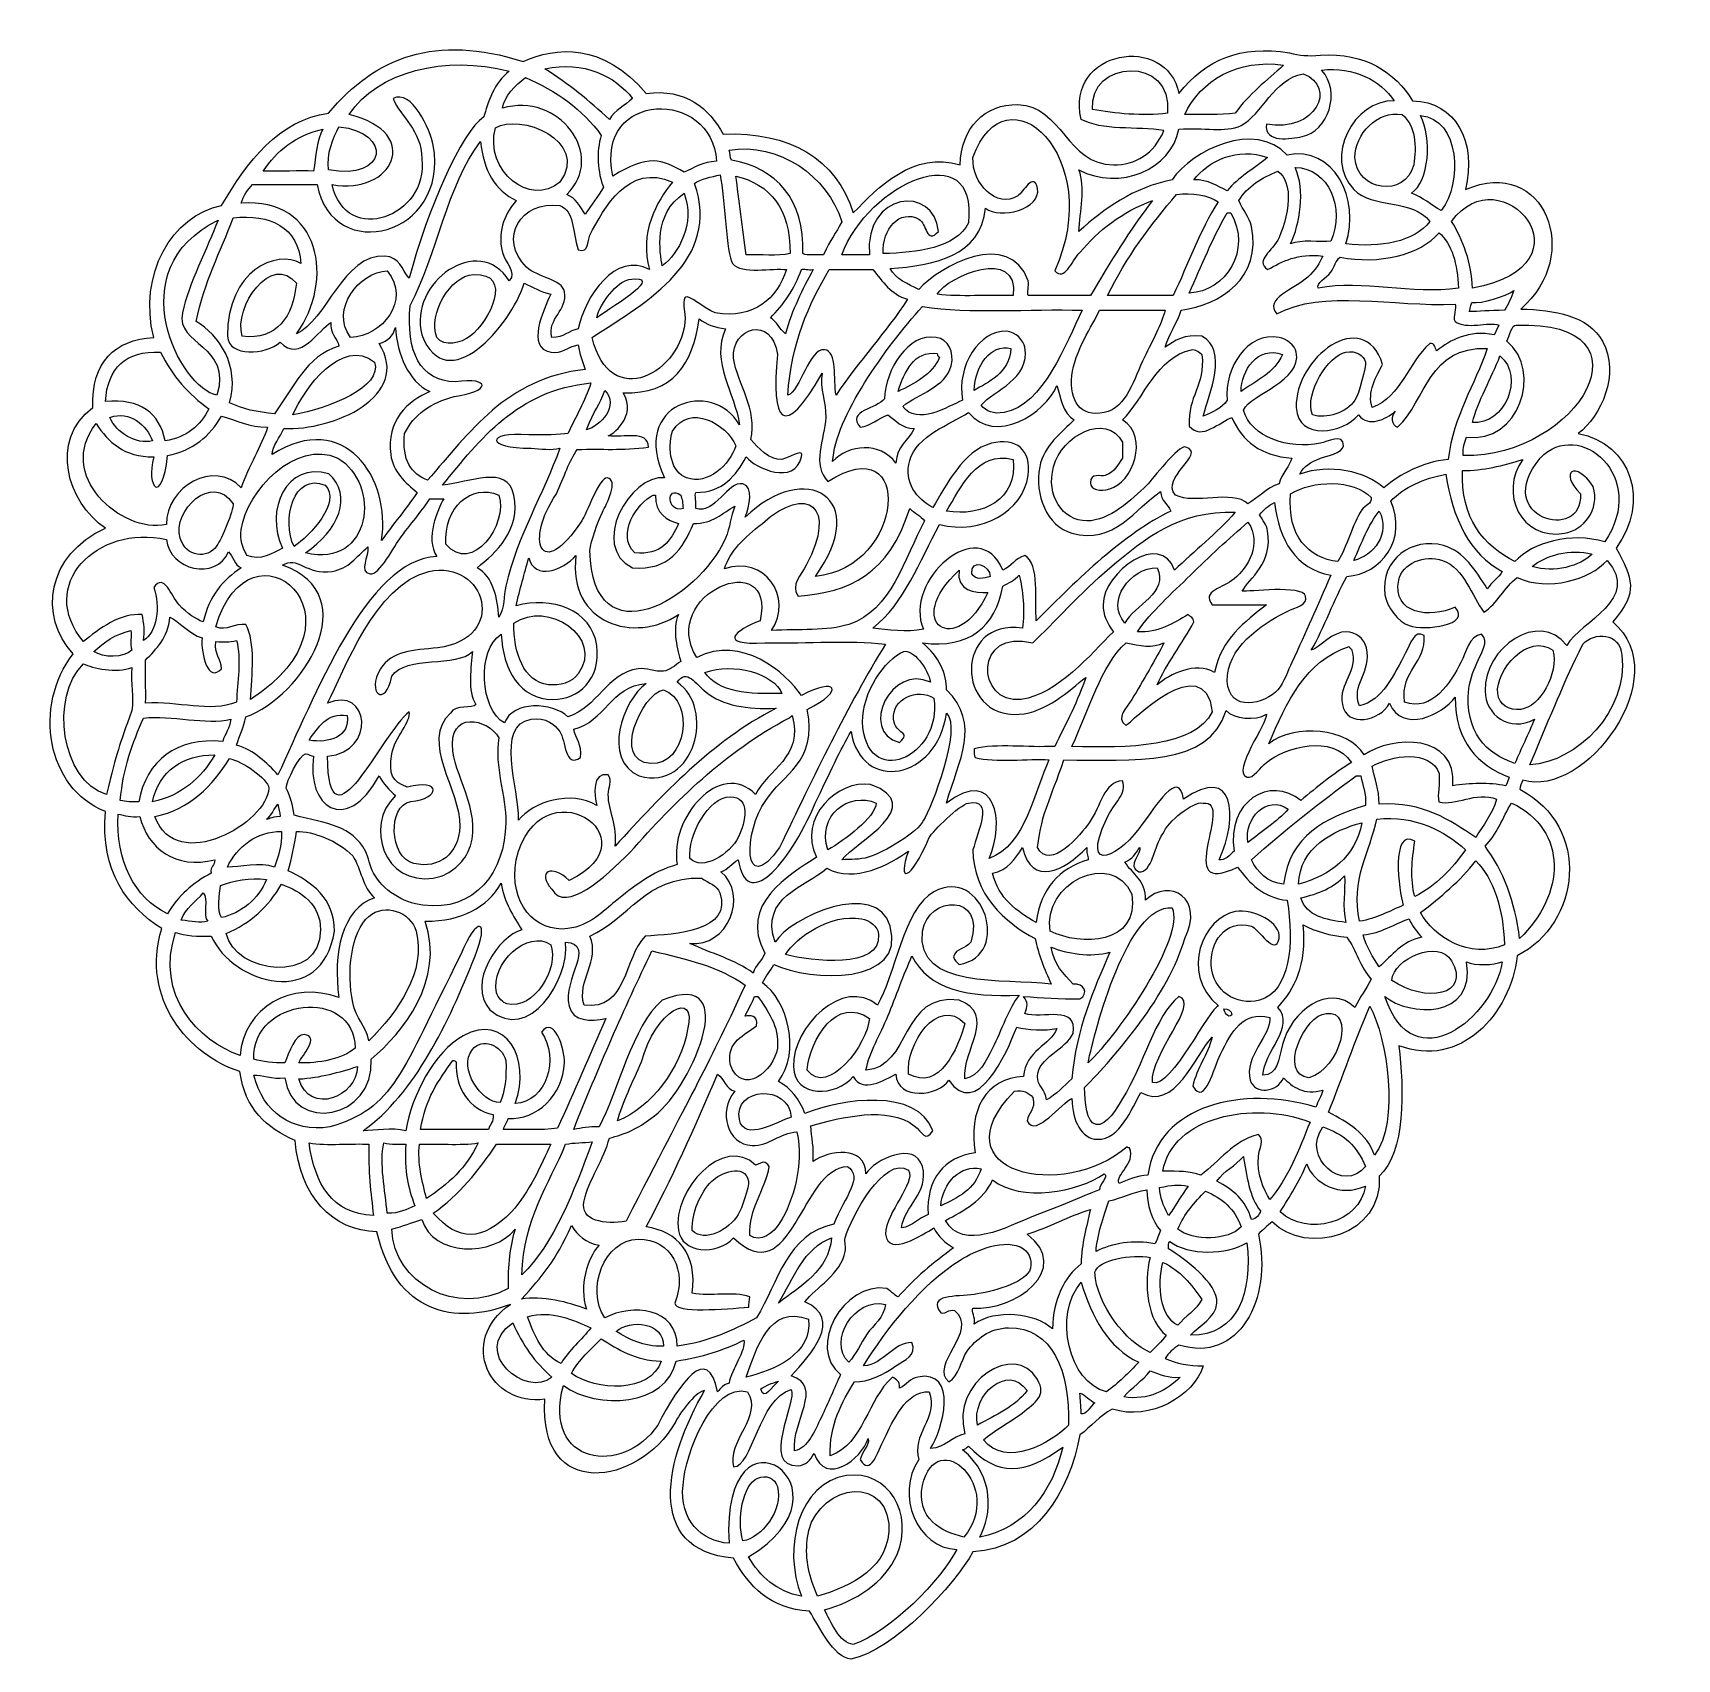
# Model space of a CAD drawing. Header units: centimetres. Extents: x -9.3 to 7.9, y -5.3 to 11.7.
import ezdxf

# ---------------------------------------------------------------- set-up
doc = ezdxf.new("R2010")
doc.units = ezdxf.units.CM
doc.header["$MEASUREMENT"] = 0
doc.layers.add('Layer 1', color=7, linetype='Continuous')

msp = doc.modelspace()

# ---------------------------------------------------------------- linework, layer by layer
at = {"layer": 'Layer 1', "color": 1}
for points, knots in [([(5.11389, 10.97042), (4.93195, 11.26619), (4.6211, 11.47926), (4.15475, 11.44525), (4.15475, 11.44525), (4.02037, 11.43545), (3.93841, 11.44258), (3.83104, 11.47092), (3.83104, 11.47092), (3.31782, 11.5526), (2.96287, 11.4037), (2.68004, 11.04742), (2.68004, 11.04742), (2.55532, 11.67879), (1.49071, 11.50522), (1.66096, 10.77792), (1.66096, 10.77792), (1.87337, 10.65878), (2.23881, 10.70342), (2.52418, 10.66242), (2.52418, 10.66242), (2.42437, 10.41866), (2.22248, 10.30177), (1.99665, 10.30309), (1.99665, 10.30309), (1.51472, 10.30591), (1.4624, 10.91677), (1.00155, 10.93193), (1.00155, 10.93193), (0.66119, 10.94309), (0.40166, 10.68147), (0.40209, 10.30309), (0.40209, 10.30309), (-0.08817, 10.44996), (-0.45547, 10.07081), (-0.71291, 9.80259), (-0.71291, 9.80259), (-0.88539, 10.36701), (-1.38181, 10.65162), (-2.06769, 10.62393), (-2.06769, 10.62393), (-2.21862, 10.88908), (-2.45614, 11.1045), (-2.87097, 11.04743), (-2.87097, 11.04743), (-3.32342, 11.58297), (-3.80921, 11.53261), (-4.15382, 11.3811), (-4.15382, 11.3811), (-5.0653, 11.66954), (-5.69172, 11.431), (-6.18, 10.8421), (-6.18, 10.8421), (-6.69739, 10.77522), (-7.03381, 10.33249), (-7.295, 9.8796), (-7.295, 9.8796), (-7.8146, 9.78217), (-8.16652, 9.15642), (-8.00236, 8.50643), (-8.00236, 8.50643), (-8.41476, 8.47731), (-8.64635, 8.25468), (-8.63779, 7.77493), (-8.63779, 7.77493), (-9.09487, 7.42716), (-8.90186, 6.78993), (-8.50591, 6.51726), (-8.50591, 6.51726), (-9.11461, 6.24637), (-9.20597, 5.59961), (-8.84161, 5.20826), (-8.84161, 5.20826), (-9.26109, 4.66797), (-9.11958, 3.80892), (-8.50591, 3.56559), (-8.50591, 3.56559), (-8.5588, 2.94046), (-8.27678, 2.57311), (-7.91844, 2.34642), (-7.91844, 2.34642), (-8.14547, 1.61388), (-7.62987, 1.0207), (-7.10317, 0.85771), (-7.10317, 0.85771), (-7.05361, 0.46586), (-6.82292, 0.26787), (-6.52769, 0.13908), (-6.52769, 0.13908), (-6.48863, -0.43282), (-6.13474, -0.8082), (-5.67646, -0.81063), (-5.67646, -0.81063), (-5.48522, -1.66691), (-4.85618, -1.7888), (-4.28571, -1.56776), (-4.28571, -1.56776), (-4.84352, -1.95505), (-4.4935, -2.63861), (-3.92603, -2.55597), (-3.92603, -2.55597), (-3.99817, -3.62139), (-2.94883, -3.4577), (-2.57355, -2.80621), (-2.57355, -2.80621), (-2.52383, -2.70864), (-2.37313, -2.48875), (-2.26249, -2.46618), (-2.26249, -2.46618), (-2.6643, -3.15566), (-2.90538, -4.13171), (-1.9598, -4.21143), (-1.9598, -4.21143), (-1.80021, -4.50688), (-1.58354, -4.74123), (-1.16851, -4.76326), (-1.16851, -4.76326), (-1.07216, -4.91919), (-0.92213, -5.24654), (-0.7369, -5.26376), (-0.7369, -5.26376), (-0.2933, -5.17819), (0.34444, -4.48997), (0.53396, -4.14726), (0.53396, -4.14726), (1.19163, -4.10523), (1.53176, -3.5288), (1.64892, -2.92809), (1.64892, -2.92809), (1.76428, -2.84196), (1.85337, -2.72771), (1.98462, -2.65859), (1.98462, -2.65859), (2.3777, -2.7897), (2.83809, -2.51988), (2.93177, -2.20939), (2.93177, -2.20939), (2.78091, -2.20936), (2.66166, -2.18293), (2.53613, -2.13243), (2.53613, -2.13243), (2.57186, -2.07229), (2.62282, -2.02841), (2.67997, -1.99126), (2.67997, -1.99126), (3.30194, -2.19128), (3.65962, -1.50748), (3.50726, -0.83626), (3.50726, -0.83626), (3.55285, -0.79095), (3.60157, -0.74903), (3.6511, -0.70793), (3.6511, -0.70793), (4.01367, -1.07144), (4.81225, -0.8456), (4.7661, -0.2331), (4.7661, -0.2331), (5.04012, 0.0153), (5.02813, 0.67026), (4.96992, 1.12724), (4.96992, 1.12724), (5.60878, 0.88112), (6.13774, 1.45389), (6.20481, 2.06408), (6.20481, 2.06408), (6.86159, 2.39572), (6.98347, 3.40374), (6.23271, 3.79807), (6.23271, 3.79807), (6.22895, 3.82777), (6.25315, 3.8592), (6.26468, 3.89494), (6.26468, 3.89494), (6.90576, 3.69081), (7.87067, 4.98222), (7.19996, 5.54193), (7.19996, 5.54193), (7.47553, 5.85863), (7.4026, 5.99215), (7.23593, 6.31193), (7.23593, 6.31193), (7.59203, 6.79604), (7.39351, 7.40046), (6.84029, 7.50543), (6.84029, 7.50543), (7.07721, 7.68139), (7.28159, 8.12542), (7.09206, 8.46793), (7.09206, 8.46793), (6.94446, 8.73461), (6.59457, 8.79351), (6.24083, 8.8016), (6.24083, 8.8016), (6.89421, 9.35724), (6.49501, 10.40462), (5.66538, 10.04644), (5.66538, 10.04644), (5.786, 10.54163), (5.56454, 10.96256), (5.11391, 10.97044), (5.11391, 10.97044), (5.11391, 10.97044), (5.11389, 10.97042), (5.11389, 10.97042)], [0, 0, 0, 0, 0.01923077, 0.01923077, 0.01923077, 0.01923077, 0.03846154, 0.03846154, 0.03846154, 0.03846154, 0.05769231, 0.05769231, 0.05769231, 0.05769231, 0.07692308, 0.07692308, 0.07692308, 0.07692308, 0.09615385, 0.09615385, 0.09615385, 0.09615385, 0.11538462, 0.11538462, 0.11538462, 0.11538462, 0.13461538, 0.13461538, 0.13461538, 0.13461538, 0.15384615, 0.15384615, 0.15384615, 0.15384615, 0.17307692, 0.17307692, 0.17307692, 0.17307692, 0.19230769, 0.19230769, 0.19230769, 0.19230769, 0.21153846, 0.21153846, 0.21153846, 0.21153846, 0.23076923, 0.23076923, 0.23076923, 0.23076923, 0.25, 0.25, 0.25, 0.25, 0.26923077, 0.26923077, 0.26923077, 0.26923077, 0.28846154, 0.28846154, 0.28846154, 0.28846154, 0.30769231, 0.30769231, 0.30769231, 0.30769231, 0.32692308, 0.32692308, 0.32692308, 0.32692308, 0.34615385, 0.34615385, 0.34615385, 0.34615385, 0.36538462, 0.36538462, 0.36538462, 0.36538462, 0.38461538, 0.38461538, 0.38461538, 0.38461538, 0.40384615, 0.40384615, 0.40384615, 0.40384615, 0.42307692, 0.42307692, 0.42307692, 0.42307692, 0.44230769, 0.44230769, 0.44230769, 0.44230769, 0.46153846, 0.46153846, 0.46153846, 0.46153846, 0.48076923, 0.48076923, 0.48076923, 0.48076923, 0.5, 0.5, 0.5, 0.5, 0.51923077, 0.51923077, 0.51923077, 0.51923077, 0.53846154, 0.53846154, 0.53846154, 0.53846154, 0.55769231, 0.55769231, 0.55769231, 0.55769231, 0.57692308, 0.57692308, 0.57692308, 0.57692308, 0.59615385, 0.59615385, 0.59615385, 0.59615385, 0.61538462, 0.61538462, 0.61538462, 0.61538462, 0.63461538, 0.63461538, 0.63461538, 0.63461538, 0.65384615, 0.65384615, 0.65384615, 0.65384615, 0.67307692, 0.67307692, 0.67307692, 0.67307692, 0.69230769, 0.69230769, 0.69230769, 0.69230769, 0.71153846, 0.71153846, 0.71153846, 0.71153846, 0.73076923, 0.73076923, 0.73076923, 0.73076923, 0.75, 0.75, 0.75, 0.75, 0.76923077, 0.76923077, 0.76923077, 0.76923077, 0.78846154, 0.78846154, 0.78846154, 0.78846154, 0.80769231, 0.80769231, 0.80769231, 0.80769231, 0.82692308, 0.82692308, 0.82692308, 0.82692308, 0.84615385, 0.84615385, 0.84615385, 0.84615385, 0.86538462, 0.86538462, 0.86538462, 0.86538462, 0.88461538, 0.88461538, 0.88461538, 0.88461538, 0.90384615, 0.90384615, 0.90384615, 0.90384615, 0.92307692, 0.92307692, 0.92307692, 0.92307692, 0.94230769, 0.94230769, 0.94230769, 0.94230769, 0.96153846, 0.96153846, 0.96153846, 0.96153846, 1, 1, 1, 1]), ([(-5.9641, 10.82925), (-5.18062, 10.63025), (-5.52094, 9.98367), (-6.14394, 10.09775), (-6.14394, 10.09775), (-5.99321, 9.44296), (-5.13604, 9.77104), (-5.20878, 10.36725), (-5.20878, 10.36725), (-5.21268, 10.673), (-5.42708, 10.79332), (-5.50851, 10.99608), (-5.50851, 10.99608), (-5.31527, 11.09799), (-5.11913, 10.6658), (-5.08889, 10.50841), (-5.08889, 10.50841), (-4.92107, 9.55899), (-6.13601, 9.2552), (-6.2998, 10.09774), (-6.2998, 10.09774), (-6.5236, 10.09774), (-6.7474, 10.09774), (-6.9712, 10.09774), (-6.9712, 10.09774), (-7.02482, 10.04815), (-7.06422, 9.98342), (-7.09109, 9.90524), (-7.09109, 9.90524), (-6.26065, 9.96766), (-6.11228, 9.0921), (-6.51561, 8.5449), (-6.51561, 8.5449), (-6.20719, 8.66831), (-6.02439, 9.38178), (-5.59244, 9.3534), (-5.59244, 9.3534), (-5.44277, 9.3436), (-5.4173, 9.21537), (-5.34067, 9.1224), (-5.34067, 9.1224), (-5.15312, 9.82591), (-4.79778, 10.65318), (-4.56137, 10.80357), (-4.56137, 10.80357), (-4.52725, 10.93783), (-4.4516, 11.16929), (-4.29761, 11.2784), (-4.29761, 11.2784), (-4.95971, 11.45514), (-5.68226, 11.27282), (-5.96411, 10.82923), (-5.96411, 10.82923), (-5.96411, 10.82923), (-5.9641, 10.82925), (-5.9641, 10.82925)], [0, 0, 0, 0, 0.06666667, 0.06666667, 0.06666667, 0.06666667, 0.13333333, 0.13333333, 0.13333333, 0.13333333, 0.2, 0.2, 0.2, 0.2, 0.26666667, 0.26666667, 0.26666667, 0.26666667, 0.33333333, 0.33333333, 0.33333333, 0.33333333, 0.4, 0.4, 0.4, 0.4, 0.46666667, 0.46666667, 0.46666667, 0.46666667, 0.53333333, 0.53333333, 0.53333333, 0.53333333, 0.6, 0.6, 0.6, 0.6, 0.66666667, 0.66666667, 0.66666667, 0.66666667, 0.73333333, 0.73333333, 0.73333333, 0.73333333, 0.8, 0.8, 0.8, 0.8, 0.86666667, 0.86666667, 0.86666667, 0.86666667, 1, 1, 1, 1]), ([(-3.92594, 11.30408), (-3.68123, 11.15108), (-3.46362, 10.96906), (-3.25454, 10.77791), (-3.25454, 10.77791), (-3.19732, 10.87494), (-3.09412, 10.92275), (-3.01476, 10.99608), (-3.01476, 10.99608), (-3.1908, 11.22797), (-3.52597, 11.39349), (-3.92594, 11.30408)], [0, 0, 0, 0, 0.25, 0.25, 0.25, 0.25, 0.5, 0.5, 0.5, 0.5, 1, 1, 1, 1]), ([(0.53405, 10.38008), (0.51846, 10.10812), (0.78406, 9.84254), (1.00163, 9.98225), (1.00163, 9.98225), (1.05495, 10.01647), (1.16865, 10.23942), (1.20545, 10.05925), (1.20545, 10.05925), (1.24981, 9.84197), (0.81337, 9.73043), (0.66594, 9.85392), (0.66594, 9.85392), (0.61429, 9.35228), (0.12619, 9.25211), (-0.32916, 9.22509), (-0.32916, 9.22509), (-0.27021, 9.10848), (-0.14419, 9.06375), (-0.02943, 9.00692), (-0.02943, 9.00692), (0.18501, 9.25271), (0.91355, 9.64007), (1.10955, 9.09675), (1.10955, 9.09675), (1.11808, 9.03811), (1.09603, 8.96656), (1.10955, 8.94275), (1.10955, 8.94275), (1.2726, 8.94236), (1.59391, 8.94236), (1.75693, 8.94275), (1.75693, 8.94275), (1.96055, 9.28515), (2.16696, 9.62467), (2.40435, 9.93092), (2.40435, 9.93092), (2.08714, 9.81784), (1.84076, 9.61914), (1.649, 9.39192), (1.649, 9.39192), (1.55403, 9.29374), (1.49223, 9.08827), (1.38524, 9.19942), (1.38524, 9.19942), (1.92492, 10.38934), (0.87588, 11.34739), (0.53407, 10.38009), (0.53407, 10.38009), (0.53407, 10.38009), (0.53405, 10.38008), (0.53405, 10.38008)], [0, 0, 0, 0, 0.07142857, 0.07142857, 0.07142857, 0.07142857, 0.14285714, 0.14285714, 0.14285714, 0.14285714, 0.21428571, 0.21428571, 0.21428571, 0.21428571, 0.28571429, 0.28571429, 0.28571429, 0.28571429, 0.35714286, 0.35714286, 0.35714286, 0.35714286, 0.42857143, 0.42857143, 0.42857143, 0.42857143, 0.5, 0.5, 0.5, 0.5, 0.57142857, 0.57142857, 0.57142857, 0.57142857, 0.64285714, 0.64285714, 0.64285714, 0.64285714, 0.71428571, 0.71428571, 0.71428571, 0.71428571, 0.78571429, 0.78571429, 0.78571429, 0.78571429, 0.85714286, 0.85714286, 0.85714286, 0.85714286, 1, 1, 1, 1]), ([(4.16678, 11.29125), (4.37609, 11.05964), (4.23106, 10.65404), (3.96296, 10.59825), (3.96296, 10.59825), (3.85356, 10.57551), (3.56435, 10.5254), (3.59129, 10.72658), (3.59129, 10.72658), (4.10511, 10.63516), (4.33364, 11.11717), (3.97494, 11.25275), (3.97494, 11.25275), (3.67201, 11.20526), (3.5407, 10.82071), (3.32749, 10.71375), (3.32749, 10.71375), (3.16357, 10.63828), (2.93694, 10.69564), (2.68007, 10.67525), (2.68007, 10.67525), (2.59744, 10.25539), (2.06382, 10.02827), (1.63704, 10.25175), (1.63704, 10.25175), (1.71034, 10.06246), (1.649, 9.81973), (1.63704, 9.61008), (1.63704, 9.61008), (1.905, 9.84942), (2.1967, 10.06335), (2.60817, 10.14908), (2.60817, 10.14908), (2.81811, 10.45708), (3.47099, 10.77203), (3.80709, 10.40575), (3.80709, 10.40575), (4.29122, 10.51009), (4.57327, 9.94492), (4.41851, 9.48175), (4.41851, 9.48175), (4.77742, 9.43623), (5.13367, 9.50285), (5.29372, 9.71275), (5.29372, 9.71275), (5.12251, 9.95355), (4.69672, 9.84558), (4.50243, 10.04642), (4.50243, 10.04642), (4.18129, 10.37838), (4.5048, 10.98411), (4.92205, 10.97042), (4.92205, 10.97042), (4.78141, 11.18795), (4.50259, 11.32533), (4.16676, 11.29125), (4.16676, 11.29125), (4.16676, 11.29125), (4.16678, 11.29125), (4.16678, 11.29125)], [0, 0, 0, 0, 0.0625, 0.0625, 0.0625, 0.0625, 0.125, 0.125, 0.125, 0.125, 0.1875, 0.1875, 0.1875, 0.1875, 0.25, 0.25, 0.25, 0.25, 0.3125, 0.3125, 0.3125, 0.3125, 0.375, 0.375, 0.375, 0.375, 0.4375, 0.4375, 0.4375, 0.4375, 0.5, 0.5, 0.5, 0.5, 0.5625, 0.5625, 0.5625, 0.5625, 0.625, 0.625, 0.625, 0.625, 0.6875, 0.6875, 0.6875, 0.6875, 0.75, 0.75, 0.75, 0.75, 0.8125, 0.8125, 0.8125, 0.8125, 0.875, 0.875, 0.875, 0.875, 1, 1, 1, 1]), ([(1.78089, 10.88058), (2.00729, 10.84023), (2.30415, 10.80796), (2.56019, 10.84208), (2.56019, 10.84208), (2.6254, 11.45462), (1.73124, 11.39684), (1.78089, 10.88058)], [0, 0, 0, 0, 0.33333333, 0.33333333, 0.33333333, 0.33333333, 1, 1, 1, 1]), ([(2.74006, 10.82925), (2.9185, 10.83071), (3.10613, 10.82237), (3.26758, 10.84208), (3.26758, 10.84208), (3.40532, 11.04114), (3.59665, 11.18284), (3.77113, 11.34258), (3.77113, 11.34258), (3.29369, 11.41217), (2.90334, 11.18006), (2.74006, 10.82925)], [0, 0, 0, 0, 0.25, 0.25, 0.25, 0.25, 0.5, 0.5, 0.5, 0.5, 1, 1, 1, 1]), ([(-4.12976, 11.21425), (-4.23067, 11.13761), (-4.35096, 11.01562), (-4.36954, 10.89342), (-4.36954, 10.89342), (-3.7849, 11.07102), (-3.27782, 10.40194), (-3.69814, 9.99508), (-3.69814, 9.99508), (-3.60422, 9.95872), (-3.55936, 9.86985), (-3.50631, 9.78975), (-3.50631, 9.78975), (-3.44593, 9.88768), (-3.3731, 9.9723), (-3.31448, 10.07208), (-3.31448, 10.07208), (-3.37616, 10.21072), (-3.39487, 10.45184), (-3.33846, 10.61108), (-3.33846, 10.61108), (-3.53608, 10.88297), (-3.80651, 11.07686), (-4.12975, 11.21425), (-4.12975, 11.21425), (-4.12975, 11.21425), (-4.12976, 11.21425), (-4.12976, 11.21425)], [0, 0, 0, 0, 0.125, 0.125, 0.125, 0.125, 0.25, 0.25, 0.25, 0.25, 0.375, 0.375, 0.375, 0.375, 0.5, 0.5, 0.5, 0.5, 0.625, 0.625, 0.625, 0.625, 0.75, 0.75, 0.75, 0.75, 1, 1, 1, 1]), ([(-3.21857, 10.18758), (-2.85323, 10.41273), (-2.7109, 10.36831), (-2.47524, 10.22608), (-2.47524, 10.22608), (-2.37323, 10.27517), (-2.27968, 10.33331), (-2.13954, 10.34158), (-2.13954, 10.34158), (-2.17507, 11.09714), (-3.40836, 11.09329), (-3.21857, 10.18758)], [0, 0, 0, 0, 0.25, 0.25, 0.25, 0.25, 0.5, 0.5, 0.5, 0.5, 1, 1, 1, 1]), ([(-3.77011, 10.12341), (-3.45774, 10.56296), (-4.19702, 10.84644), (-4.44151, 10.68808), (-4.44151, 10.68808), (-4.5601, 10.23934), (-4.07604, 9.86065), (-3.77011, 10.12341)], [0, 0, 0, 0, 0.33333333, 0.33333333, 0.33333333, 0.33333333, 1, 1, 1, 1]), ([(4.51443, 10.38008), (4.52905, 10.02837), (5.03603, 9.95786), (5.12588, 10.30308), (5.12588, 10.30308), (5.15693, 10.49898), (5.14596, 10.7115), (5.00602, 10.82925), (5.00602, 10.82925), (4.74589, 10.86933), (4.51276, 10.62527), (4.51443, 10.38008)], [0, 0, 0, 0, 0.25, 0.25, 0.25, 0.25, 0.5, 0.5, 0.5, 0.5, 1, 1, 1, 1]), ([(5.10194, 10.00791), (5.22286, 9.96624), (5.30769, 9.88589), (5.41363, 9.82824), (5.41363, 9.82824), (5.6374, 10.11214), (5.60629, 10.78386), (5.19786, 10.81641), (5.19786, 10.81641), (5.31779, 10.57903), (5.28941, 10.13521), (5.10195, 10.00791), (5.10195, 10.00791), (5.10195, 10.00791), (5.10194, 10.00791), (5.10194, 10.00791)], [0, 0, 0, 0, 0.2, 0.2, 0.2, 0.2, 0.4, 0.4, 0.4, 0.4, 0.6, 0.6, 0.6, 0.6, 1, 1, 1, 1]), ([(-6.8633, 10.23891), (-6.68263, 10.23609), (-6.48224, 10.24326), (-6.33577, 10.23891), (-6.33577, 10.23891), (-6.31476, 10.39608), (-6.30383, 10.56406), (-6.23986, 10.67524), (-6.23986, 10.67524), (-6.52394, 10.61143), (-6.71656, 10.44969), (-6.8633, 10.23891)], [0, 0, 0, 0, 0.25, 0.25, 0.25, 0.25, 0.5, 0.5, 0.5, 0.5, 1, 1, 1, 1]), ([(-6.07201, 10.70092), (-6.13345, 10.58628), (-6.20392, 10.41534), (-6.17991, 10.25175), (-6.17991, 10.25175), (-5.56795, 10.13866), (-5.50996, 10.64018), (-6.07201, 10.70092)], [0, 0, 0, 0, 0.33333333, 0.33333333, 0.33333333, 0.33333333, 1, 1, 1, 1]), ([(0.48606, 9.69991), (0.5874, 10.62756), (-0.56328, 10.10941), (-0.83275, 9.36624), (-0.83275, 9.36624), (-0.73684, 9.36624), (-0.64092, 9.36624), (-0.54501, 9.36624), (-0.54501, 9.36624), (-0.59999, 10.02232), (0.13088, 10.0993), (0.17438, 9.61007), (0.17438, 9.61007), (0.04676, 9.46744), (0.05019, 9.69555), (-0.02944, 9.7384), (-0.02944, 9.7384), (-0.22793, 9.84524), (-0.41559, 9.63866), (-0.40111, 9.37907), (-0.40111, 9.37907), (-0.04786, 9.39062), (0.35364, 9.4334), (0.48606, 9.6999), (0.48606, 9.6999), (0.48606, 9.6999), (0.48606, 9.69991), (0.48606, 9.69991)], [0, 0, 0, 0, 0.125, 0.125, 0.125, 0.125, 0.25, 0.25, 0.25, 0.25, 0.375, 0.375, 0.375, 0.375, 0.5, 0.5, 0.5, 0.5, 0.625, 0.625, 0.625, 0.625, 0.75, 0.75, 0.75, 0.75, 1, 1, 1, 1]), ([(-5.32868, 8.84008), (-5.3765, 8.35968), (-5.22487, 8.04612), (-4.8611, 8.04441), (-4.8611, 8.04441), (-4.47596, 8.0953), (-4.4936, 7.93938), (-4.87309, 7.89041), (-4.87309, 7.89041), (-5.10485, 7.82959), (-5.29451, 7.70108), (-5.38863, 7.50541), (-5.38863, 7.50541), (-5.4172, 7.22671), (-5.31883, 7.08391), (-5.14885, 7.01774), (-5.14885, 7.01774), (-4.70908, 7.51806), (-4.32829, 8.08152), (-3.50633, 8.17274), (-3.50633, 8.17274), (-3.53394, 8.25441), (-3.56534, 8.33198), (-3.57827, 8.42941), (-3.57827, 8.42941), (-3.69333, 8.41126), (-3.74109, 8.32988), (-3.86601, 8.35241), (-3.86601, 8.35241), (-4.12285, 8.39872), (-3.94334, 8.78325), (-3.86601, 8.95558), (-3.86601, 8.95558), (-3.96898, 8.98224), (-4.05367, 9.02844), (-4.14176, 9.07108), (-4.14176, 9.07108), (-4.28058, 8.62501), (-4.94939, 7.86147), (-5.2088, 8.53208), (-5.2088, 8.53208), (-5.35217, 9.08282), (-4.61473, 9.59814), (-4.29762, 9.09675), (-4.29762, 9.09675), (-4.21203, 9.18758), (-4.34448, 9.28337), (-4.36956, 9.39192), (-4.36956, 9.39192), (-4.42584, 9.63572), (-4.32763, 9.81596), (-4.22569, 9.93092), (-4.22569, 9.93092), (-4.44293, 10.03637), (-4.56545, 10.24313), (-4.59736, 10.54692), (-4.59736, 10.54692), (-4.94618, 10.09044), (-5.04845, 9.36999), (-5.3287, 8.84008), (-5.3287, 8.84008), (-5.3287, 8.84008), (-5.32868, 8.84008), (-5.32868, 8.84008)], [0, 0, 0, 0, 0.05882353, 0.05882353, 0.05882353, 0.05882353, 0.11764706, 0.11764706, 0.11764706, 0.11764706, 0.17647059, 0.17647059, 0.17647059, 0.17647059, 0.23529412, 0.23529412, 0.23529412, 0.23529412, 0.29411765, 0.29411765, 0.29411765, 0.29411765, 0.35294118, 0.35294118, 0.35294118, 0.35294118, 0.41176471, 0.41176471, 0.41176471, 0.41176471, 0.47058824, 0.47058824, 0.47058824, 0.47058824, 0.52941176, 0.52941176, 0.52941176, 0.52941176, 0.58823529, 0.58823529, 0.58823529, 0.58823529, 0.64705882, 0.64705882, 0.64705882, 0.64705882, 0.70588235, 0.70588235, 0.70588235, 0.70588235, 0.76470588, 0.76470588, 0.76470588, 0.76470588, 0.82352941, 0.82352941, 0.82352941, 0.82352941, 0.88235294, 0.88235294, 0.88235294, 0.88235294, 1, 1, 1, 1]), ([(-0.83411, 9.71177), (-0.97659, 10.18958), (-1.4951, 10.54222), (-2.00767, 10.45709), (-2.00767, 10.45709), (-1.99515, 10.42775), (-2.00004, 10.3797), (-1.98369, 10.35442), (-1.98369, 10.35442), (-1.51718, 10.27093), (-1.21711, 9.94443), (-1.24036, 9.37908), (-1.24036, 9.37908), (-1.18987, 9.35181), (-1.09429, 9.37284), (-1.02455, 9.36625), (-1.02455, 9.36625), (-0.94759, 9.53515), (-0.89396, 9.5839), (-0.83411, 9.71177)], [0, 0, 0, 0, 0.16666667, 0.16666667, 0.16666667, 0.16666667, 0.33333333, 0.33333333, 0.33333333, 0.33333333, 0.5, 0.5, 0.5, 0.5, 0.66666667, 0.66666667, 0.66666667, 0.66666667, 1, 1, 1, 1]), ([(2.83598, 10.14908), (2.98854, 10.14983), (3.07886, 10.08391), (3.18363, 10.03358), (3.18363, 10.03358), (3.29809, 10.17632), (3.46494, 10.26291), (3.60329, 10.38008), (3.60329, 10.38008), (3.29224, 10.49754), (2.97652, 10.33716), (2.83598, 10.14908)], [0, 0, 0, 0, 0.25, 0.25, 0.25, 0.25, 0.5, 0.5, 0.5, 0.5, 1, 1, 1, 1]), ([(-3.45836, 9.57158), (-3.48484, 9.50577), (-3.46252, 9.38781), (-3.57825, 9.41758), (-3.57825, 9.41758), (-3.64949, 9.62808), (-3.61219, 9.81577), (-3.77008, 9.87958), (-3.77008, 9.87958), (-4.17444, 9.93768), (-4.41895, 9.5356), (-4.11777, 9.23791), (-4.11777, 9.23791), (-4.00514, 9.129), (-3.7469, 9.11535), (-3.72213, 8.98124), (-3.72213, 8.98124), (-3.6858, 8.78468), (-3.90407, 8.70725), (-3.85401, 8.50641), (-3.85401, 8.50641), (-3.72842, 8.50031), (-3.6804, 8.57724), (-3.57826, 8.59624), (-3.57826, 8.59624), (-3.50756, 8.93422), (-3.19061, 9.40578), (-2.83493, 9.21224), (-2.83493, 9.21224), (-2.94576, 9.58598), (-2.76479, 9.92727), (-2.59515, 10.12341), (-2.59515, 10.12341), (-3.0594, 10.33117), (-3.30708, 9.85452), (-3.45837, 9.57158), (-3.45837, 9.57158), (-3.45837, 9.57158), (-3.45836, 9.57158), (-3.45836, 9.57158)], [0, 0, 0, 0, 0.09090909, 0.09090909, 0.09090909, 0.09090909, 0.18181818, 0.18181818, 0.18181818, 0.18181818, 0.27272727, 0.27272727, 0.27272727, 0.27272727, 0.36363636, 0.36363636, 0.36363636, 0.36363636, 0.45454545, 0.45454545, 0.45454545, 0.45454545, 0.54545455, 0.54545455, 0.54545455, 0.54545455, 0.63636364, 0.63636364, 0.63636364, 0.63636364, 0.72727273, 0.72727273, 0.72727273, 0.72727273, 0.81818182, 0.81818182, 0.81818182, 0.81818182, 1, 1, 1, 1]), ([(5.52153, 9.71275), (5.63666, 9.53173), (5.73297, 9.27841), (5.73734, 9.01975), (5.73734, 9.01975), (7.05371, 9.26386), (6.02591, 10.42993), (5.52153, 9.71275)], [0, 0, 0, 0, 0.33333333, 0.33333333, 0.33333333, 0.33333333, 1, 1, 1, 1]), ([(-2.36734, 10.11058), (-2.08964, 9.31484), (-2.85104, 8.88125), (-3.43438, 8.50641), (-3.43438, 8.50641), (-3.25221, 7.72241), (-2.48622, 8.13562), (-2.46325, 8.71174), (-2.46325, 8.71174), (-2.52802, 9.09893), (-2.39705, 8.87105), (-2.15153, 8.76307), (-2.15153, 8.76307), (-1.7427, 8.69295), (-1.51111, 8.91311), (-1.4082, 9.21224), (-1.4082, 9.21224), (-1.55047, 9.23484), (-1.88057, 9.15727), (-1.97169, 9.27641), (-1.97169, 9.27641), (-2.03537, 9.37603), (-2.05035, 9.95641), (-2.10104, 10.20041), (-2.10104, 10.20041), (-2.18516, 10.17492), (-2.30686, 10.16134), (-2.36734, 10.11058)], [0, 0, 0, 0, 0.125, 0.125, 0.125, 0.125, 0.25, 0.25, 0.25, 0.25, 0.375, 0.375, 0.375, 0.375, 0.5, 0.5, 0.5, 0.5, 0.625, 0.625, 0.625, 0.625, 0.75, 0.75, 0.75, 0.75, 1, 1, 1, 1]), ([(-1.82783, 9.36625), (-1.6795, 9.37431), (-1.50076, 9.34982), (-1.37224, 9.37908), (-1.37224, 9.37908), (-1.36964, 9.85242), (-1.57902, 10.09885), (-1.93573, 10.18758), (-1.93573, 10.18758), (-1.90582, 9.95829), (-1.86549, 9.62997), (-1.82783, 9.36624), (-1.82783, 9.36624), (-1.82783, 9.36624), (-1.82783, 9.36625), (-1.82783, 9.36625)], [0, 0, 0, 0, 0.2, 0.2, 0.2, 0.2, 0.4, 0.4, 0.4, 0.4, 0.6, 0.6, 0.6, 0.6, 1, 1, 1, 1]), ([(3.30356, 9.93091), (3.34839, 9.82871), (3.41383, 9.76447), (3.43544, 9.66141), (3.43544, 9.66141), (3.54754, 9.12736), (3.11383, 8.84713), (2.7041, 8.78874), (2.7041, 8.78874), (2.65704, 8.65089), (2.57935, 8.54583), (2.53625, 8.40374), (2.53625, 8.40374), (2.6337, 8.47482), (2.73657, 8.54009), (2.9199, 8.51924), (2.9199, 8.51924), (3.19702, 8.37312), (2.9943, 7.91778), (2.93189, 7.68507), (2.93189, 7.68507), (3.02757, 7.7281), (3.12785, 7.76621), (3.18366, 7.8519), (3.18366, 7.8519), (3.15089, 8.18853), (3.39354, 8.56718), (3.72317, 8.5064), (3.72317, 8.5064), (3.79817, 8.49257), (3.88989, 8.42198), (3.90301, 8.3524), (3.90301, 8.3524), (3.96086, 8.04554), (3.43496, 7.92494), (3.35147, 7.74923), (3.35147, 7.74923), (3.42933, 7.46757), (3.82021, 7.33617), (4.15475, 7.40273), (4.15475, 7.40273), (4.22159, 7.41603), (4.3949, 7.5162), (4.39453, 7.37706), (4.39453, 7.37706), (4.39432, 7.30234), (4.19424, 7.26466), (4.15475, 7.24873), (4.15475, 7.24873), (4.04608, 7.20492), (3.98097, 7.16553), (3.93898, 7.0819), (3.93898, 7.0819), (4.24334, 7.19312), (4.63016, 7.10917), (4.81416, 6.94073), (4.81416, 6.94073), (4.99403, 7.08614), (5.20204, 7.20143), (5.48556, 7.2359), (5.48556, 7.2359), (5.54374, 7.70407), (5.76118, 8.00177), (5.89319, 8.3909), (5.89319, 8.3909), (5.27823, 8.41602), (5.26312, 7.86332), (4.95803, 7.56956), (4.95803, 7.56956), (4.89152, 7.59188), (4.88483, 7.68773), (4.93405, 7.73639), (4.93405, 7.73639), (4.83551, 7.65397), (4.6554, 7.56375), (4.55036, 7.69789), (4.55036, 7.69789), (4.3951, 7.50692), (3.91983, 7.42415), (3.90298, 7.77489), (3.90298, 7.77489), (3.87827, 8.28783), (4.60705, 8.84462), (4.80217, 8.22406), (4.80217, 8.22406), (4.74216, 8.11305), (4.63525, 7.92925), (4.69427, 7.77489), (4.69427, 7.77489), (4.99313, 7.89135), (5.0707, 8.24463), (5.29373, 8.44223), (5.29373, 8.44223), (5.35131, 8.4525), (5.34349, 8.39282), (5.36567, 8.36523), (5.36567, 8.36523), (5.50601, 8.47791), (5.7057, 8.58892), (5.96513, 8.53206), (5.96513, 8.53206), (5.98092, 8.56653), (5.99733, 8.60029), (6.01305, 8.63473), (6.01305, 8.63473), (5.91114, 8.67312), (5.67126, 8.58372), (5.55746, 8.67323), (5.55746, 8.67323), (5.52562, 8.71758), (5.58141, 8.81707), (5.55746, 8.8529), (5.55746, 8.8529), (4.91567, 8.82274), (4.17604, 9.01243), (3.69913, 8.75023), (3.69913, 8.75023), (3.56232, 8.91311), (3.88326, 9.00615), (4.02284, 9.13523), (4.02284, 9.13523), (4.10074, 9.20727), (4.14926, 9.28246), (4.1787, 9.3534), (4.1787, 9.3534), (3.91234, 9.38616), (3.76008, 9.29676), (3.60325, 9.21223), (3.60325, 9.21223), (3.46814, 9.31447), (3.65763, 9.39935), (3.72314, 9.5459), (3.72314, 9.5459), (3.77696, 9.66632), (3.82735, 9.85508), (3.81905, 9.99507), (3.81905, 9.99507), (3.81502, 10.06337), (3.79201, 10.17823), (3.71118, 10.2389), (3.71118, 10.2389), (3.54423, 10.16946), (3.39453, 10.08158), (3.30355, 9.9309), (3.30355, 9.9309), (3.30355, 9.9309), (3.30356, 9.93091), (3.30356, 9.93091)], [0, 0, 0, 0, 0.02631579, 0.02631579, 0.02631579, 0.02631579, 0.05263158, 0.05263158, 0.05263158, 0.05263158, 0.07894737, 0.07894737, 0.07894737, 0.07894737, 0.10526316, 0.10526316, 0.10526316, 0.10526316, 0.13157895, 0.13157895, 0.13157895, 0.13157895, 0.15789474, 0.15789474, 0.15789474, 0.15789474, 0.18421053, 0.18421053, 0.18421053, 0.18421053, 0.21052632, 0.21052632, 0.21052632, 0.21052632, 0.23684211, 0.23684211, 0.23684211, 0.23684211, 0.26315789, 0.26315789, 0.26315789, 0.26315789, 0.28947368, 0.28947368, 0.28947368, 0.28947368, 0.31578947, 0.31578947, 0.31578947, 0.31578947, 0.34210526, 0.34210526, 0.34210526, 0.34210526, 0.36842105, 0.36842105, 0.36842105, 0.36842105, 0.39473684, 0.39473684, 0.39473684, 0.39473684, 0.42105263, 0.42105263, 0.42105263, 0.42105263, 0.44736842, 0.44736842, 0.44736842, 0.44736842, 0.47368421, 0.47368421, 0.47368421, 0.47368421, 0.5, 0.5, 0.5, 0.5, 0.52631579, 0.52631579, 0.52631579, 0.52631579, 0.55263158, 0.55263158, 0.55263158, 0.55263158, 0.57894737, 0.57894737, 0.57894737, 0.57894737, 0.60526316, 0.60526316, 0.60526316, 0.60526316, 0.63157895, 0.63157895, 0.63157895, 0.63157895, 0.65789474, 0.65789474, 0.65789474, 0.65789474, 0.68421053, 0.68421053, 0.68421053, 0.68421053, 0.71052632, 0.71052632, 0.71052632, 0.71052632, 0.73684211, 0.73684211, 0.73684211, 0.73684211, 0.76315789, 0.76315789, 0.76315789, 0.76315789, 0.78947368, 0.78947368, 0.78947368, 0.78947368, 0.81578947, 0.81578947, 0.81578947, 0.81578947, 0.84210526, 0.84210526, 0.84210526, 0.84210526, 0.86842105, 0.86842105, 0.86842105, 0.86842105, 0.89473684, 0.89473684, 0.89473684, 0.89473684, 0.92105263, 0.92105263, 0.92105263, 0.92105263, 0.94736842, 0.94736842, 0.94736842, 0.94736842, 1, 1, 1, 1]), ([(3.84307, 9.48175), (3.94821, 9.52667), (4.16122, 9.49818), (4.26269, 9.50742), (4.26269, 9.50742), (4.41702, 9.85217), (4.23944, 10.27111), (3.89102, 10.27742), (3.89102, 10.27742), (3.99806, 10.04114), (3.94031, 9.6807), (3.84306, 9.48175), (3.84306, 9.48175), (3.84306, 9.48175), (3.84307, 9.48175), (3.84307, 9.48175)], [0, 0, 0, 0, 0.2, 0.2, 0.2, 0.2, 0.4, 0.4, 0.4, 0.4, 0.6, 0.6, 0.6, 0.6, 1, 1, 1, 1]), ([(-2.47524, 10.00791), (-2.80187, 9.79299), (-2.72736, 9.3823), (-2.70304, 9.25074), (-2.70304, 9.25074), (-2.53006, 9.38613), (-2.35992, 9.68729), (-2.47524, 10.00791)], [0, 0, 0, 0, 0.33333333, 0.33333333, 0.33333333, 0.33333333, 1, 1, 1, 1]), ([(2.65611, 9.99508), (2.38342, 9.67952), (2.13158, 9.34165), (1.93676, 8.94274), (1.93676, 8.94274), (2.16455, 8.94274), (2.39235, 8.94274), (2.62014, 8.94274), (2.62014, 8.94274), (2.77547, 9.26842), (2.90245, 9.62448), (3.08772, 9.91808), (3.08772, 9.91808), (2.98318, 9.98895), (2.81303, 10.01797), (2.65611, 9.99508)], [0, 0, 0, 0, 0.2, 0.2, 0.2, 0.2, 0.4, 0.4, 0.4, 0.4, 0.6, 0.6, 0.6, 0.6, 1, 1, 1, 1]), ([(-7.17502, 9.75125), (-7.30653, 9.3958), (-7.47818, 9.08331), (-7.55867, 8.67325), (-7.55867, 8.67325), (-7.32245, 8.5313), (-7.10341, 8.21342), (-7.21098, 7.82625), (-7.21098, 7.82625), (-7.0824, 7.75855), (-6.92097, 7.72601), (-6.7434, 7.71075), (-6.7434, 7.71075), (-6.54901, 7.97751), (-6.41579, 8.30978), (-6.072, 8.41659), (-6.072, 8.41659), (-6.09255, 8.50582), (-6.16432, 8.54022), (-6.15592, 8.66042), (-6.15592, 8.66042), (-6.27738, 8.59386), (-6.4776, 8.23585), (-6.68345, 8.45509), (-6.68345, 8.45509), (-6.83338, 8.32569), (-7.22025, 8.2972), (-7.23495, 8.51926), (-7.23495, 8.51926), (-7.23468, 9.20482), (-6.7226, 9.42551), (-6.46764, 9.27643), (-6.46764, 9.27643), (-6.49615, 9.65384), (-6.78942, 9.79668), (-7.175, 9.75126), (-7.175, 9.75126), (-7.175, 9.75126), (-7.17502, 9.75125), (-7.17502, 9.75125)], [0, 0, 0, 0, 0.09090909, 0.09090909, 0.09090909, 0.09090909, 0.18181818, 0.18181818, 0.18181818, 0.18181818, 0.27272727, 0.27272727, 0.27272727, 0.27272727, 0.36363636, 0.36363636, 0.36363636, 0.36363636, 0.45454545, 0.45454545, 0.45454545, 0.45454545, 0.54545455, 0.54545455, 0.54545455, 0.54545455, 0.63636364, 0.63636364, 0.63636364, 0.63636364, 0.72727273, 0.72727273, 0.72727273, 0.72727273, 0.81818182, 0.81818182, 0.81818182, 0.81818182, 1, 1, 1, 1]), ([(3.2196, 9.80258), (3.20764, 9.80258), (3.19562, 9.80258), (3.18363, 9.80258), (3.18363, 9.80258), (3.03023, 9.54759), (2.91527, 9.25139), (2.78799, 8.96841), (2.78799, 8.96841), (3.16855, 8.98402), (3.44323, 9.41729), (3.2196, 9.80258)], [0, 0, 0, 0, 0.25, 0.25, 0.25, 0.25, 0.5, 0.5, 0.5, 0.5, 1, 1, 1, 1]), ([(-7.70257, 8.76308), (-7.64123, 9.0616), (-7.43979, 9.43766), (-7.33229, 9.7283), (-7.33229, 9.7283), (-8.37362, 9.21408), (-7.72691, 7.9759), (-7.3429, 7.90325), (-7.3429, 7.90325), (-7.18481, 8.43655), (-7.77338, 8.41837), (-7.70258, 8.76309), (-7.70258, 8.76309), (-7.70258, 8.76309), (-7.70257, 8.76308), (-7.70257, 8.76308)], [0, 0, 0, 0, 0.2, 0.2, 0.2, 0.2, 0.4, 0.4, 0.4, 0.4, 0.6, 0.6, 0.6, 0.6, 1, 1, 1, 1]), ([(5.38968, 9.59725), (5.19679, 9.36108), (4.76428, 9.2659), (4.35861, 9.34058), (4.35861, 9.34058), (4.31478, 9.31092), (4.3, 9.23688), (4.2627, 9.18658), (4.2627, 9.18658), (4.21334, 9.11999), (4.10774, 9.07211), (4.13082, 9.01975), (4.13082, 9.01975), (4.60063, 9.10716), (5.10081, 8.94942), (5.5935, 9.01975), (5.5935, 9.01975), (5.58028, 9.27086), (5.52706, 9.47908), (5.38968, 9.59725)], [0, 0, 0, 0, 0.16666667, 0.16666667, 0.16666667, 0.16666667, 0.33333333, 0.33333333, 0.33333333, 0.33333333, 0.5, 0.5, 0.5, 0.5, 0.66666667, 0.66666667, 0.66666667, 0.66666667, 1, 1, 1, 1]), ([(0.16238, 8.95558), (0.4028, 8.92628), (0.69344, 8.9508), (0.95367, 8.94275), (0.95367, 8.94275), (1.01242, 9.45651), (0.27082, 9.14855), (0.16238, 8.95558)], [0, 0, 0, 0, 0.33333333, 0.33333333, 0.33333333, 0.33333333, 1, 1, 1, 1]), ([(-7.0791, 8.51924), (-6.72032, 8.47026), (-6.54741, 8.72768), (-6.51561, 9.07108), (-6.51561, 9.07108), (-6.76952, 9.39387), (-7.17478, 8.82618), (-7.0791, 8.51924)], [0, 0, 0, 0, 0.33333333, 0.33333333, 0.33333333, 0.33333333, 1, 1, 1, 1]), ([(-5.95215, 8.50641), (-5.62145, 8.51378), (-5.32004, 8.8972), (-5.5685, 9.19941), (-5.5685, 9.19941), (-5.85754, 9.18775), (-6.16723, 8.80475), (-5.95215, 8.50641)], [0, 0, 0, 0, 0.33333333, 0.33333333, 0.33333333, 0.33333333, 1, 1, 1, 1]), ([(-4.70527, 8.51924), (-4.50582, 8.67096), (-4.24562, 9.1818), (-4.6693, 9.16091), (-4.6693, 9.16091), (-4.91092, 9.149), (-5.14454, 8.75327), (-5.05295, 8.50641), (-5.05295, 8.50641), (-4.97838, 8.40374), (-4.80128, 8.4462), (-4.70526, 8.51924), (-4.70526, 8.51924), (-4.70526, 8.51924), (-4.70527, 8.51924), (-4.70527, 8.51924)], [0, 0, 0, 0, 0.2, 0.2, 0.2, 0.2, 0.4, 0.4, 0.4, 0.4, 0.6, 0.6, 0.6, 0.6, 1, 1, 1, 1]), ([(-3.05076, 9.10958), (-3.17079, 9.08915), (-3.34982, 8.86746), (-3.38646, 8.71175), (-3.38646, 8.71175), (-3.1886, 8.84362), (-2.66225, 9.16611), (-3.05076, 9.10958)], [0, 0, 0, 0, 0.33333333, 0.33333333, 0.33333333, 0.33333333, 1, 1, 1, 1]), ([(-1.25234, 9.21225), (-1.32751, 9.01037), (-1.43841, 8.84675), (-1.57605, 8.71175), (-1.57605, 8.71175), (-1.51108, 8.67008), (-1.48007, 8.59208), (-1.42019, 8.54492), (-1.42019, 8.54492), (-1.35085, 8.79585), (-1.24245, 9.00485), (-1.13245, 9.21226), (-1.13245, 9.21226), (-1.1824, 9.20178), (-1.23253, 9.22973), (-1.25234, 9.21226), (-1.25234, 9.21226), (-1.25234, 9.21226), (-1.25234, 9.21225), (-1.25234, 9.21225)], [0, 0, 0, 0, 0.16666667, 0.16666667, 0.16666667, 0.16666667, 0.33333333, 0.33333333, 0.33333333, 0.33333333, 0.5, 0.5, 0.5, 0.5, 0.66666667, 0.66666667, 0.66666667, 0.66666667, 1, 1, 1, 1]), ([(-0.9646, 9.21225), (-1.17654, 8.84878), (-1.35931, 8.45408), (-1.39621, 7.90325), (-1.39621, 7.90325), (-1.26666, 7.94667), (-1.17221, 8.39776), (-1.01256, 8.37808), (-1.01256, 8.37808), (-0.87831, 8.36154), (-0.92158, 8.06897), (-0.89267, 7.90325), (-0.89267, 7.90325), (-0.65893, 8.26367), (-0.36517, 8.56054), (-0.14937, 8.90425), (-0.14937, 8.90425), (-0.31948, 8.95312), (-0.40774, 9.08969), (-0.50905, 9.21225), (-0.50905, 9.21225), (-0.66088, 9.21225), (-0.81274, 9.21225), (-0.96461, 9.21225), (-0.96461, 9.21225), (-0.96461, 9.21225), (-0.9646, 9.21225), (-0.9646, 9.21225)], [0, 0, 0, 0, 0.125, 0.125, 0.125, 0.125, 0.25, 0.25, 0.25, 0.25, 0.375, 0.375, 0.375, 0.375, 0.5, 0.5, 0.5, 0.5, 0.625, 0.625, 0.625, 0.625, 0.75, 0.75, 0.75, 0.75, 1, 1, 1, 1]), ([(5.73008, 8.86871), (5.71434, 8.82621), (5.71259, 8.79035), (5.70405, 8.77468), (5.70405, 8.77468), (5.80362, 8.77699), (5.91298, 8.78694), (6.07306, 8.78874), (6.07306, 8.78874), (6.11296, 8.8487), (6.1419, 8.92035), (6.16897, 8.99407), (6.16897, 8.99407), (6.08658, 8.9327), (5.83468, 8.85729), (5.73007, 8.8687), (5.73007, 8.8687), (5.73007, 8.8687), (5.73008, 8.86871), (5.73008, 8.86871)], [0, 0, 0, 0, 0.16666667, 0.16666667, 0.16666667, 0.16666667, 0.33333333, 0.33333333, 0.33333333, 0.33333333, 0.5, 0.5, 0.5, 0.5, 0.66666667, 0.66666667, 0.66666667, 0.66666667, 1, 1, 1, 1]), ([(-1.50412, 8.32674), (-1.55697, 8.74577), (-1.99117, 8.60591), (-1.95971, 8.28824), (-1.95971, 8.28824), (-1.92481, 8.02551), (-1.70607, 7.75526), (-1.77987, 7.44124), (-1.77987, 7.44124), (-1.70813, 7.358), (-1.58901, 7.22496), (-1.45616, 7.23591), (-1.45616, 7.23591), (-1.32396, 7.27914), (-1.23268, 7.34896), (-1.25234, 7.26158), (-1.25234, 7.26158), (-1.32448, 6.96122), (-1.72911, 7.13938), (-1.82782, 7.26158), (-1.82782, 7.26158), (-1.93632, 7.06544), (-2.06797, 6.89408), (-2.35535, 6.88941), (-2.35535, 6.88941), (-2.36767, 6.86367), (-2.34742, 6.78403), (-2.35535, 6.72258), (-2.35535, 6.72258), (-2.14894, 6.65995), (-2.02162, 7.01522), (-1.86379, 6.97925), (-1.86379, 6.97925), (-1.7468, 6.95259), (-1.79732, 6.74686), (-1.83981, 6.63275), (-1.83981, 6.63275), (-1.21385, 7.24303), (-0.51413, 6.83584), (-1.10847, 6.01675), (-1.10847, 6.01675), (-0.16455, 6.10451), (-0.07952, 7.5901), (-0.97659, 7.00492), (-0.97659, 7.00492), (-1.15, 7.1755), (-1.01309, 7.44831), (-1.00057, 7.67225), (-1.00057, 7.67225), (-0.99194, 7.82686), (-1.06788, 7.97216), (-1.03654, 8.13425), (-1.03654, 8.13425), (-1.44576, 7.41187), (-1.57123, 7.63263), (-1.50412, 8.32675), (-1.50412, 8.32675), (-1.50412, 8.32675), (-1.50412, 8.32674), (-1.50412, 8.32674)], [0, 0, 0, 0, 0.0625, 0.0625, 0.0625, 0.0625, 0.125, 0.125, 0.125, 0.125, 0.1875, 0.1875, 0.1875, 0.1875, 0.25, 0.25, 0.25, 0.25, 0.3125, 0.3125, 0.3125, 0.3125, 0.375, 0.375, 0.375, 0.375, 0.4375, 0.4375, 0.4375, 0.4375, 0.5, 0.5, 0.5, 0.5, 0.5625, 0.5625, 0.5625, 0.5625, 0.625, 0.625, 0.625, 0.625, 0.6875, 0.6875, 0.6875, 0.6875, 0.75, 0.75, 0.75, 0.75, 0.8125, 0.8125, 0.8125, 0.8125, 0.875, 0.875, 0.875, 0.875, 1, 1, 1, 1]), ([(0.00652, 8.82724), (-0.38265, 8.39408), (-0.89703, 7.6782), (-0.92864, 7.21468), (-0.92864, 7.21468), (-0.76665, 7.38925), (-0.43176, 7.42318), (-0.26923, 7.19744), (-0.26923, 7.19744), (-0.25977, 7.37554), (-0.13955, 7.43511), (-0.0774, 7.55677), (-0.0774, 7.55677), (-0.21294, 7.55709), (-0.2671, 7.64457), (-0.35312, 7.69794), (-0.35312, 7.69794), (-0.45816, 7.66493), (-0.52177, 7.58757), (-0.64089, 7.56961), (-0.64089, 7.56961), (-0.79129, 7.74186), (-0.46085, 7.76746), (-0.38908, 7.86478), (-0.38908, 7.86478), (-0.37483, 8.1741), (-0.14417, 8.55247), (0.1504, 8.50645), (0.1504, 8.50645), (0.27356, 8.4872), (0.34426, 8.35626), (0.30629, 8.21128), (0.30629, 8.21128), (0.24704, 7.98516), (-0.02718, 7.92556), (-0.19726, 7.78778), (-0.19726, 7.78778), (-0.05003, 7.58227), (0.27125, 7.78703), (0.42618, 7.85195), (0.42618, 7.85195), (0.35887, 8.20907), (0.60592, 8.58573), (0.88177, 8.57062), (0.88177, 8.57062), (0.98238, 8.56509), (1.06157, 8.47177), (1.07363, 8.40379), (1.07363, 8.40379), (1.13311, 8.06752), (0.75209, 7.95851), (0.61801, 7.80062), (0.61801, 7.80062), (0.67436, 7.73485), (0.74673, 7.70476), (0.85779, 7.72362), (0.85779, 7.72362), (1.27162, 7.79381), (1.50138, 8.45491), (1.67306, 8.78879), (1.67306, 8.78879), (1.12066, 8.80497), (0.50251, 8.75079), (0.00653, 8.82725), (0.00653, 8.82725), (0.00653, 8.82725), (0.00652, 8.82724), (0.00652, 8.82724)], [0, 0, 0, 0, 0.05555556, 0.05555556, 0.05555556, 0.05555556, 0.11111111, 0.11111111, 0.11111111, 0.11111111, 0.16666667, 0.16666667, 0.16666667, 0.16666667, 0.22222222, 0.22222222, 0.22222222, 0.22222222, 0.27777778, 0.27777778, 0.27777778, 0.27777778, 0.33333333, 0.33333333, 0.33333333, 0.33333333, 0.38888889, 0.38888889, 0.38888889, 0.38888889, 0.44444444, 0.44444444, 0.44444444, 0.44444444, 0.5, 0.5, 0.5, 0.5, 0.55555556, 0.55555556, 0.55555556, 0.55555556, 0.61111111, 0.61111111, 0.61111111, 0.61111111, 0.66666667, 0.66666667, 0.66666667, 0.66666667, 0.72222222, 0.72222222, 0.72222222, 0.72222222, 0.77777778, 0.77777778, 0.77777778, 0.77777778, 0.83333333, 0.83333333, 0.83333333, 0.83333333, 0.88888889, 0.88888889, 0.88888889, 0.88888889, 1, 1, 1, 1]), ([(1.56512, 8.10858), (1.53884, 7.84207), (1.65028, 7.67371), (1.90082, 7.72358), (1.90082, 7.72358), (2.1414, 7.77146), (2.20961, 8.08006), (2.32044, 8.30108), (2.32044, 8.30108), (2.40923, 8.47811), (2.49895, 8.64384), (2.53625, 8.78875), (2.53625, 8.78875), (2.30846, 8.78875), (2.08063, 8.78875), (1.85283, 8.78875), (1.85283, 8.78875), (1.78329, 8.63678), (1.5894, 8.35502), (1.56512, 8.10858)], [0, 0, 0, 0, 0.16666667, 0.16666667, 0.16666667, 0.16666667, 0.33333333, 0.33333333, 0.33333333, 0.33333333, 0.5, 0.5, 0.5, 0.5, 0.66666667, 0.66666667, 0.66666667, 0.66666667, 1, 1, 1, 1]), ([(-5.65242, 8.44224), (-5.30926, 7.89146), (-6.13373, 7.5328), (-6.64752, 7.55674), (-6.64752, 7.55674), (-6.68219, 7.46965), (-6.76785, 7.36912), (-6.76741, 7.28724), (-6.76741, 7.28724), (-6.01442, 7.76264), (-5.52479, 7.03728), (-5.62843, 6.3889), (-5.62843, 6.3889), (-5.50651, 6.55784), (-5.37702, 6.71865), (-5.25676, 6.8894), (-5.25676, 6.8894), (-5.38125, 6.99684), (-5.5057, 7.09912), (-5.53251, 7.28723), (-5.53251, 7.28723), (-5.58123, 7.6291), (-5.3534, 7.85136), (-5.12488, 7.94173), (-5.12488, 7.94173), (-5.34998, 8.04682), (-5.46191, 8.32858), (-5.48456, 8.60907), (-5.48456, 8.60907), (-5.51114, 8.51071), (-5.55874, 8.4745), (-5.65241, 8.44224), (-5.65241, 8.44224), (-5.65241, 8.44224), (-5.65242, 8.44224), (-5.65242, 8.44224)], [0, 0, 0, 0, 0.1, 0.1, 0.1, 0.1, 0.2, 0.2, 0.2, 0.2, 0.3, 0.3, 0.3, 0.3, 0.4, 0.4, 0.4, 0.4, 0.5, 0.5, 0.5, 0.5, 0.6, 0.6, 0.6, 0.6, 0.7, 0.7, 0.7, 0.7, 0.8, 0.8, 0.8, 0.8, 1, 1, 1, 1]), ([(-3.11067, 7.92891), (-2.9591, 7.67741), (-3.2362, 7.48484), (-3.26653, 7.47974), (-3.26653, 7.47974), (-3.1119, 7.45703), (-2.8529, 7.54605), (-2.84691, 7.36424), (-2.84691, 7.36424), (-3.12622, 7.3239), (-3.32423, 7.34831), (-3.59024, 7.33857), (-3.59024, 7.33857), (-3.67127, 7.22057), (-3.72555, 7.05784), (-3.80605, 6.87657), (-3.80605, 6.87657), (-4.13587, 6.39424), (-3.97324, 5.94381), (-3.54229, 6.59424), (-3.54229, 6.59424), (-3.49793, 6.66415), (-3.35499, 7.05596), (-3.27853, 7.04341), (-3.27853, 7.04341), (-3.14905, 7.02216), (-3.28752, 6.76639), (-3.32649, 6.68408), (-3.32649, 6.68408), (-3.37751, 6.57628), (-3.44615, 6.39212), (-3.45837, 6.28625), (-3.45837, 6.28625), (-3.42853, 5.13556), (-2.33129, 5.77231), (-2.04364, 6.41458), (-2.04364, 6.41458), (-1.99811, 6.52149), (-1.98952, 6.63891), (-1.94773, 6.74825), (-1.94773, 6.74825), (-2.08024, 6.67621), (-2.17443, 6.56313), (-2.37934, 6.56858), (-2.37934, 6.56858), (-2.48758, 6.30371), (-2.62862, 6.07396), (-3.01477, 6.10658), (-3.01477, 6.10658), (-3.46463, 6.32535), (-3.04135, 7.08149), (-2.67907, 7.04342), (-2.67907, 7.04342), (-3.05032, 7.82768), (-2.17593, 8.08048), (-1.89977, 7.59525), (-1.89977, 7.59525), (-1.94027, 7.92589), (-2.20713, 8.24754), (-2.04364, 8.59625), (-2.04364, 8.59625), (-2.15554, 8.60908), (-2.24649, 8.64434), (-2.31939, 8.69892), (-2.31939, 8.69892), (-2.38423, 8.22929), (-2.59001, 7.91059), (-3.11068, 7.92892), (-3.11068, 7.92892), (-3.11068, 7.92892), (-3.11067, 7.92891), (-3.11067, 7.92891)], [0, 0, 0, 0, 0.05263158, 0.05263158, 0.05263158, 0.05263158, 0.10526316, 0.10526316, 0.10526316, 0.10526316, 0.15789474, 0.15789474, 0.15789474, 0.15789474, 0.21052632, 0.21052632, 0.21052632, 0.21052632, 0.26315789, 0.26315789, 0.26315789, 0.26315789, 0.31578947, 0.31578947, 0.31578947, 0.31578947, 0.36842105, 0.36842105, 0.36842105, 0.36842105, 0.42105263, 0.42105263, 0.42105263, 0.42105263, 0.47368421, 0.47368421, 0.47368421, 0.47368421, 0.52631579, 0.52631579, 0.52631579, 0.52631579, 0.57894737, 0.57894737, 0.57894737, 0.57894737, 0.63157895, 0.63157895, 0.63157895, 0.63157895, 0.68421053, 0.68421053, 0.68421053, 0.68421053, 0.73684211, 0.73684211, 0.73684211, 0.73684211, 0.78947368, 0.78947368, 0.78947368, 0.78947368, 0.84210526, 0.84210526, 0.84210526, 0.84210526, 0.89473684, 0.89473684, 0.89473684, 0.89473684, 1, 1, 1, 1]), ([(6.19292, 8.63474), (6.15059, 8.64119), (6.12335, 8.5212), (6.09701, 8.46791), (6.09701, 8.46791), (6.47497, 8.15542), (6.22263, 7.3949), (5.67735, 7.46691), (5.67735, 7.46691), (5.63935, 7.37321), (5.63715, 7.33503), (5.64142, 7.27441), (5.64142, 7.27441), (6.84753, 7.25565), (7.67905, 8.68633), (6.19292, 8.63475), (6.19292, 8.63475), (6.19292, 8.63475), (6.19292, 8.63474), (6.19292, 8.63474)], [0, 0, 0, 0, 0.16666667, 0.16666667, 0.16666667, 0.16666667, 0.33333333, 0.33333333, 0.33333333, 0.33333333, 0.5, 0.5, 0.5, 0.5, 0.66666667, 0.66666667, 0.66666667, 0.66666667, 1, 1, 1, 1]), ([(-6.55161, 7.69791), (-6.17335, 7.76789), (-5.61651, 7.98654), (-5.70038, 8.24974), (-5.70038, 8.24974), (-6.04154, 8.5132), (-6.4366, 7.97332), (-6.55161, 7.69791)], [0, 0, 0, 0, 0.33333333, 0.33333333, 0.33333333, 0.33333333, 1, 1, 1, 1]), ([(0.54604, 7.95457), (0.68641, 8.03574), (0.91401, 8.13356), (0.92969, 8.3909), (0.92969, 8.3909), (0.71189, 8.4402), (0.55826, 8.20977), (0.54604, 7.95457)], [0, 0, 0, 0, 0.33333333, 0.33333333, 0.33333333, 0.33333333, 1, 1, 1, 1]), ([(3.32753, 7.94174), (3.48342, 8.0572), (3.67408, 8.13542), (3.75914, 8.32674), (3.75914, 8.32674), (3.5031, 8.42541), (3.32583, 8.16076), (3.32753, 7.94174)], [0, 0, 0, 0, 0.33333333, 0.33333333, 0.33333333, 0.33333333, 1, 1, 1, 1]), ([(-8.50582, 7.83907), (-8.14141, 7.86983), (-7.94403, 7.72175), (-7.88238, 7.4284), (-7.88238, 7.4284), (-7.65978, 7.46394), (-7.51767, 7.58557), (-7.42679, 7.76207), (-7.42679, 7.76207), (-7.63987, 7.91044), (-7.80838, 8.10647), (-7.93034, 8.3524), (-7.93034, 8.3524), (-8.29731, 8.36876), (-8.48061, 8.18853), (-8.50582, 7.83907)], [0, 0, 0, 0, 0.2, 0.2, 0.2, 0.2, 0.4, 0.4, 0.4, 0.4, 0.6, 0.6, 0.6, 0.6, 1, 1, 1, 1]), ([(-0.24528, 7.94174), (-0.07277, 8.0309), (0.1066, 8.11264), (0.18633, 8.30107), (0.18633, 8.30107), (0.17128, 8.30631), (0.16185, 8.31761), (0.16235, 8.33957), (0.16235, 8.33957), (-0.07873, 8.37044), (-0.18467, 8.14675), (-0.24528, 7.94174)], [0, 0, 0, 0, 0.25, 0.25, 0.25, 0.25, 0.5, 0.5, 0.5, 0.5, 1, 1, 1, 1]), ([(2.812, 8.37808), (2.44923, 8.30183), (2.31608, 7.86724), (2.09261, 7.64658), (2.09261, 7.64658), (2.37725, 7.46481), (2.18999, 6.99108), (1.96073, 6.92791), (1.96073, 6.92791), (1.85726, 6.89939), (1.75815, 6.91871), (1.75691, 6.99208), (1.75691, 6.99208), (1.75511, 7.0987), (1.86838, 7.05361), (1.9128, 7.06908), (1.9128, 7.06908), (2.01804, 7.1058), (2.03979, 7.17766), (2.0926, 7.24875), (2.0926, 7.24875), (2.0926, 7.30436), (2.0926, 7.35997), (2.0926, 7.41558), (2.0926, 7.41558), (1.91846, 7.72971), (1.46113, 7.4837), (1.37325, 7.15891), (1.37325, 7.15891), (1.29176, 6.85779), (1.46856, 6.59424), (1.7209, 6.59424), (1.7209, 6.59424), (1.95332, 6.59424), (2.18921, 6.8144), (2.34437, 6.96641), (2.34437, 6.96641), (2.40715, 7.02794), (2.67411, 7.39055), (2.75197, 7.36424), (2.75197, 7.36424), (2.97074, 7.29034), (2.48048, 7.04505), (2.6441, 6.86374), (2.6441, 6.86374), (2.83959, 6.75872), (3.23297, 6.9232), (3.39942, 6.77391), (3.39942, 6.77391), (3.51362, 6.83562), (3.58798, 6.93996), (3.72313, 6.97924), (3.72313, 6.97924), (3.74624, 7.08415), (3.84102, 7.17637), (3.85501, 7.24874), (3.85501, 7.24874), (3.53676, 7.27173), (3.33837, 7.42299), (3.23157, 7.67224), (3.23157, 7.67224), (3.10388, 7.62918), (2.91772, 7.42452), (2.78797, 7.58241), (2.78797, 7.58241), (2.76759, 7.89939), (2.95412, 7.9949), (2.91985, 8.32675), (2.91985, 8.32675), (2.88738, 8.35644), (2.84462, 8.38493), (2.81198, 8.37808), (2.81198, 8.37808), (2.81198, 8.37808), (2.812, 8.37808), (2.812, 8.37808)], [0, 0, 0, 0, 0.05, 0.05, 0.05, 0.05, 0.1, 0.1, 0.1, 0.1, 0.15, 0.15, 0.15, 0.15, 0.2, 0.2, 0.2, 0.2, 0.25, 0.25, 0.25, 0.25, 0.3, 0.3, 0.3, 0.3, 0.35, 0.35, 0.35, 0.35, 0.4, 0.4, 0.4, 0.4, 0.45, 0.45, 0.45, 0.45, 0.5, 0.5, 0.5, 0.5, 0.55, 0.55, 0.55, 0.55, 0.6, 0.6, 0.6, 0.6, 0.65, 0.65, 0.65, 0.65, 0.7, 0.7, 0.7, 0.7, 0.75, 0.75, 0.75, 0.75, 0.8, 0.8, 0.8, 0.8, 0.85, 0.85, 0.85, 0.85, 0.9, 0.9, 0.9, 0.9, 1, 1, 1, 1]), ([(4.51443, 7.85191), (4.55399, 7.91173), (4.63339, 8.20611), (4.62233, 8.24974), (4.62233, 8.24974), (4.60528, 8.31701), (4.52775, 8.3728), (4.41851, 8.35241), (4.41851, 8.35241), (4.2413, 8.31936), (3.98297, 7.93062), (4.07086, 7.69791), (4.07086, 7.69791), (4.21503, 7.65577), (4.42801, 7.72115), (4.51443, 7.85191)], [0, 0, 0, 0, 0.2, 0.2, 0.2, 0.2, 0.4, 0.4, 0.4, 0.4, 0.6, 0.6, 0.6, 0.6, 1, 1, 1, 1]), ([(5.73737, 7.62091), (6.0724, 7.5899), (6.28794, 8.09578), (6.02511, 8.31391), (6.02511, 8.31391), (5.93689, 8.08298), (5.79512, 7.84175), (5.73737, 7.62091)], [0, 0, 0, 0, 0.33333333, 0.33333333, 0.33333333, 0.33333333, 1, 1, 1, 1]), ([(-4.99298, 6.96641), (-4.71336, 6.99443), (-4.31516, 7.18533), (-4.24965, 6.86374), (-4.24965, 6.86374), (-4.17495, 6.4971), (-4.43815, 6.26214), (-4.6333, 6.10657), (-4.6333, 6.10657), (-4.46555, 6.02019), (-4.41723, 5.7759), (-4.40551, 5.59324), (-4.40551, 5.59324), (-4.34387, 5.6881), (-4.35722, 5.81162), (-4.33357, 5.91407), (-4.33357, 5.91407), (-4.21055, 6.44676), (-3.94166, 6.87133), (-3.77008, 7.35141), (-3.77008, 7.35141), (-3.86433, 7.32785), (-3.96334, 7.34621), (-4.06981, 7.35141), (-4.06981, 7.35141), (-4.54266, 7.35099), (-4.55461, 7.52287), (-4.09379, 7.49258), (-4.09379, 7.49258), (-3.92601, 7.48442), (-3.77877, 7.49479), (-3.68616, 7.50541), (-3.68616, 7.50541), (-3.6042, 7.67863), (-3.51145, 7.84033), (-3.44638, 8.03158), (-3.44638, 8.03158), (-4.22022, 7.95301), (-4.59721, 7.44966), (-4.99299, 6.96641), (-4.99299, 6.96641), (-4.99299, 6.96641), (-4.99298, 6.96641), (-4.99298, 6.96641)], [0, 0, 0, 0, 0.08333333, 0.08333333, 0.08333333, 0.08333333, 0.16666667, 0.16666667, 0.16666667, 0.16666667, 0.25, 0.25, 0.25, 0.25, 0.33333333, 0.33333333, 0.33333333, 0.33333333, 0.41666667, 0.41666667, 0.41666667, 0.41666667, 0.5, 0.5, 0.5, 0.5, 0.58333333, 0.58333333, 0.58333333, 0.58333333, 0.66666667, 0.66666667, 0.66666667, 0.66666667, 0.75, 0.75, 0.75, 0.75, 0.83333333, 0.83333333, 0.83333333, 0.83333333, 1, 1, 1, 1]), ([(-3.49433, 7.54391), (-3.35036, 7.57991), (-3.14481, 7.79787), (-3.3025, 7.95458), (-3.3025, 7.95458), (-3.35793, 7.79601), (-3.4117, 7.74898), (-3.49433, 7.54391)], [0, 0, 0, 0, 0.33333333, 0.33333333, 0.33333333, 0.33333333, 1, 1, 1, 1]), ([(0.48606, 7.72357), (0.30063, 7.60108), (-0.05385, 7.48173), (-0.12536, 7.22307), (-0.12536, 7.22307), (-0.18897, 6.993), (-0.05076, 6.82256), (0.11442, 6.7354), (0.11442, 6.7354), (0.26142, 6.96968), (0.42987, 7.32509), (0.72584, 7.40274), (0.72584, 7.40274), (0.98194, 7.46994), (1.14659, 7.32752), (1.10953, 7.06907), (1.10953, 7.06907), (1.05521, 6.69074), (0.6223, 6.44818), (0.18633, 6.55574), (0.18633, 6.55574), (-0.02418, 6.17366), (-0.18054, 5.73355), (-0.50904, 5.47774), (-0.50904, 5.47774), (-0.35415, 5.45974), (-0.15776, 5.42939), (0.01849, 5.46491), (0.01849, 5.46491), (-0.20062, 5.96708), (0.59778, 6.68206), (0.84578, 6.08091), (0.84578, 6.08091), (0.9334, 6.11973), (0.97616, 6.20653), (1.07358, 6.23491), (1.07358, 6.23491), (1.2331, 6.14369), (1.17679, 5.75647), (1.19347, 5.55474), (1.19347, 5.55474), (1.63498, 5.99717), (2.10112, 6.45681), (2.59621, 6.69691), (2.59621, 6.69691), (2.56371, 6.76906), (2.49417, 6.80157), (2.48831, 6.90224), (2.48831, 6.90224), (2.2363, 6.73031), (1.99775, 6.33889), (1.56514, 6.46591), (1.56514, 6.46591), (1.30374, 6.54266), (1.17269, 6.86403), (1.22944, 7.15891), (1.22944, 7.15891), (1.27237, 7.382), (1.46253, 7.51821), (1.58912, 7.64658), (1.58912, 7.64658), (1.47236, 7.70829), (1.44065, 7.89073), (1.40931, 8.00591), (1.40931, 8.00591), (1.28705, 7.70978), (0.76755, 7.38477), (0.48607, 7.72358), (0.48607, 7.72358), (0.48607, 7.72358), (0.48606, 7.72357), (0.48606, 7.72357)], [0, 0, 0, 0, 0.05263158, 0.05263158, 0.05263158, 0.05263158, 0.10526316, 0.10526316, 0.10526316, 0.10526316, 0.15789474, 0.15789474, 0.15789474, 0.15789474, 0.21052632, 0.21052632, 0.21052632, 0.21052632, 0.26315789, 0.26315789, 0.26315789, 0.26315789, 0.31578947, 0.31578947, 0.31578947, 0.31578947, 0.36842105, 0.36842105, 0.36842105, 0.36842105, 0.42105263, 0.42105263, 0.42105263, 0.42105263, 0.47368421, 0.47368421, 0.47368421, 0.47368421, 0.52631579, 0.52631579, 0.52631579, 0.52631579, 0.57894737, 0.57894737, 0.57894737, 0.57894737, 0.63157895, 0.63157895, 0.63157895, 0.63157895, 0.68421053, 0.68421053, 0.68421053, 0.68421053, 0.73684211, 0.73684211, 0.73684211, 0.73684211, 0.78947368, 0.78947368, 0.78947368, 0.78947368, 0.84210526, 0.84210526, 0.84210526, 0.84210526, 0.89473684, 0.89473684, 0.89473684, 0.89473684, 1, 1, 1, 1]), ([(-8.45786, 7.67224), (-8.39645, 7.51321), (-8.18464, 7.38609), (-8.01426, 7.42841), (-8.01426, 7.42841), (-8.07707, 7.58925), (-8.24965, 7.75042), (-8.45786, 7.67224)], [0, 0, 0, 0, 0.33333333, 0.33333333, 0.33333333, 0.33333333, 1, 1, 1, 1]), ([(-2.59514, 7.53107), (-2.65808, 7.33433), (-2.60636, 7.09802), (-2.45127, 7.0434), (-2.45127, 7.0434), (-2.22557, 6.9639), (-2.00174, 7.17715), (-1.93573, 7.37707), (-1.93573, 7.37707), (-2.03514, 7.60508), (-2.4177, 7.82217), (-2.59514, 7.53107)], [0, 0, 0, 0, 0.25, 0.25, 0.25, 0.25, 0.5, 0.5, 0.5, 0.5, 1, 1, 1, 1]), ([(-7.29491, 7.68507), (-7.41863, 7.47956), (-7.59184, 7.32702), (-7.8584, 7.2744), (-7.8584, 7.2744), (-7.91569, 6.74663), (-8.08689, 6.94189), (-8.00227, 7.26157), (-8.00227, 7.26157), (-8.31123, 7.26022), (-8.47588, 7.41336), (-8.60173, 7.60807), (-8.60173, 7.60807), (-9.0264, 7.07435), (-8.3452, 6.45906), (-7.87039, 6.55573), (-7.87039, 6.55573), (-7.87302, 6.95506), (-7.37014, 7.23672), (-7.09109, 6.94073), (-7.09109, 6.94073), (-7.01469, 7.15865), (-6.87848, 7.38006), (-6.81534, 7.56957), (-6.81534, 7.56957), (-7.0104, 7.57039), (-7.13582, 7.64575), (-7.29491, 7.68507)], [0, 0, 0, 0, 0.125, 0.125, 0.125, 0.125, 0.25, 0.25, 0.25, 0.25, 0.375, 0.375, 0.375, 0.375, 0.5, 0.5, 0.5, 0.5, 0.625, 0.625, 0.625, 0.625, 0.75, 0.75, 0.75, 0.75, 1, 1, 1, 1]), ([(6.44473, 7.24874), (5.92634, 6.62522), (6.89202, 6.35964), (6.86435, 6.87661), (6.86435, 6.87661), (6.63254, 7.11319), (6.81367, 7.22646), (6.99623, 6.95361), (6.99623, 6.95361), (7.0667, 6.70325), (6.89602, 6.50034), (6.6965, 6.46594), (6.6965, 6.46594), (6.24401, 6.38794), (6.01276, 6.88309), (6.26224, 7.23459), (6.26224, 7.23459), (6.05564, 7.1688), (5.84891, 7.11801), (5.63615, 7.11909), (5.63615, 7.11909), (5.60798, 6.62657), (5.85956, 6.33184), (6.18093, 6.17078), (6.18093, 6.17078), (6.36207, 6.37005), (6.76377, 6.48167), (7.11609, 6.37611), (7.11609, 6.37611), (7.58051, 7.05207), (6.84629, 7.67609), (6.44473, 7.24874)], [0, 0, 0, 0, 0.11111111, 0.11111111, 0.11111111, 0.11111111, 0.22222222, 0.22222222, 0.22222222, 0.22222222, 0.33333333, 0.33333333, 0.33333333, 0.33333333, 0.44444444, 0.44444444, 0.44444444, 0.44444444, 0.55555556, 0.55555556, 0.55555556, 0.55555556, 0.66666667, 0.66666667, 0.66666667, 0.66666667, 0.77777778, 0.77777778, 0.77777778, 0.77777778, 1, 1, 1, 1]), ([(-6.084, 7.24874), (-6.52635, 7.44756), (-7.02869, 6.9116), (-7.09109, 6.5044), (-7.09109, 6.5044), (-7.11068, 6.39354), (-7.07453, 6.31947), (-7.03114, 6.2349), (-7.03114, 6.2349), (-6.89726, 6.17444), (-6.75725, 6.25665), (-6.65947, 6.3119), (-6.65947, 6.3119), (-6.8499, 6.70842), (-6.61912, 7.21197), (-6.17852, 7.08635), (-6.17852, 7.08635), (-5.92084, 6.85691), (-6.07937, 6.49535), (-6.41969, 6.26057), (-6.41969, 6.26057), (-5.72849, 6.09782), (-5.63124, 6.98083), (-6.08399, 7.24874), (-6.08399, 7.24874), (-6.08399, 7.24874), (-6.084, 7.24874), (-6.084, 7.24874)], [0, 0, 0, 0, 0.125, 0.125, 0.125, 0.125, 0.25, 0.25, 0.25, 0.25, 0.375, 0.375, 0.375, 0.375, 0.5, 0.5, 0.5, 0.5, 0.625, 0.625, 0.625, 0.625, 0.75, 0.75, 0.75, 0.75, 1, 1, 1, 1]), ([(0.25826, 6.6969), (0.62643, 6.63049), (1.00132, 6.81711), (0.95363, 7.2359), (0.95363, 7.2359), (0.56674, 7.32213), (0.41222, 6.9448), (0.25826, 6.6969)], [0, 0, 0, 0, 0.33333333, 0.33333333, 0.33333333, 0.33333333, 1, 1, 1, 1]), ([(-7.34286, 6.33757), (-7.29847, 6.40063), (-7.16765, 6.70197), (-7.17501, 6.7739), (-7.17501, 6.7739), (-7.39146, 7.10321), (-7.80914, 6.70436), (-7.72651, 6.41457), (-7.72651, 6.41457), (-7.666, 6.21733), (-7.44616, 6.19088), (-7.34286, 6.33757)], [0, 0, 0, 0, 0.25, 0.25, 0.25, 0.25, 0.5, 0.5, 0.5, 0.5, 1, 1, 1, 1]), ([(-6.21588, 6.96641), (-6.54857, 7.10558), (-6.67234, 6.59475), (-6.53959, 6.32795), (-6.53959, 6.32795), (-6.37414, 6.43821), (-6.0412, 6.7922), (-6.21588, 6.96641)], [0, 0, 0, 0, 0.33333333, 0.33333333, 0.33333333, 0.33333333, 1, 1, 1, 1]), ([(3.84307, 6.87657), (3.80454, 6.43275), (4.03293, 6.20777), (4.33463, 6.17073), (4.33463, 6.17073), (4.43384, 6.33043), (4.48483, 6.55737), (4.5864, 6.70973), (4.5864, 6.70973), (4.61814, 6.75736), (4.69177, 6.77186), (4.68231, 6.83806), (4.68231, 6.83806), (4.50434, 7.03159), (4.066, 7.01701), (3.84307, 6.87656), (3.84307, 6.87656), (3.84307, 6.87656), (3.84307, 6.87657), (3.84307, 6.87657)], [0, 0, 0, 0, 0.16666667, 0.16666667, 0.16666667, 0.16666667, 0.33333333, 0.33333333, 0.33333333, 0.33333333, 0.5, 0.5, 0.5, 0.5, 0.66666667, 0.66666667, 0.66666667, 0.66666667, 1, 1, 1, 1]), ([(4.8861, 6.79957), (5.06567, 6.40373), (4.78915, 6.03934), (4.43051, 6.01673), (4.43051, 6.01673), (4.29497, 5.77254), (4.19612, 5.48906), (4.05884, 5.24673), (4.05884, 5.24673), (4.14679, 5.27361), (4.27724, 5.44693), (4.43051, 5.43923), (4.43051, 5.43923), (4.51324, 5.43506), (4.60998, 5.37838), (4.63433, 5.2724), (4.63433, 5.2724), (4.69184, 5.02236), (4.46811, 4.87774), (4.56239, 4.66923), (4.56239, 4.66923), (4.79631, 4.71536), (4.92673, 5.00022), (5.04196, 5.22106), (5.04196, 5.22106), (5.09045, 5.31407), (5.13464, 5.46675), (5.23379, 5.40073), (5.23379, 5.40073), (5.2628, 5.11619), (4.98888, 5.04771), (5.02997, 4.70773), (5.02997, 4.70773), (5.31581, 4.59669), (5.51816, 4.92012), (5.61744, 5.1184), (5.61744, 5.1184), (5.67116, 5.2257), (5.70433, 5.39517), (5.83325, 5.41357), (5.83325, 5.41357), (5.91441, 5.33418), (5.82922, 5.2195), (5.79728, 5.14407), (5.79728, 5.14407), (5.76045, 5.05702), (5.71326, 4.95574), (5.70137, 4.8489), (5.70137, 4.8489), (5.65052, 4.39121), (5.88387, 4.17037), (6.18091, 4.06606), (6.18091, 4.06606), (6.24565, 4.22348), (6.32015, 4.3705), (6.38473, 4.52806), (6.38473, 4.52806), (6.12376, 4.38803), (5.87449, 4.57037), (5.86923, 4.82323), (5.86923, 4.82323), (5.85984, 5.27336), (6.42816, 5.67062), (6.72046, 5.29806), (6.72046, 5.29806), (6.87176, 5.55205), (7.49753, 5.77696), (7.14012, 6.18356), (7.14012, 6.18356), (6.96205, 5.98183), (6.52707, 5.85677), (6.20496, 6.00389), (6.20496, 6.00389), (6.07008, 5.9044), (6.00078, 5.73475), (5.85727, 5.64456), (5.85727, 5.64456), (5.73158, 5.80626), (5.65555, 6.10132), (5.42566, 6.18356), (5.42566, 6.18356), (5.24036, 6.24983), (5.00467, 6.15162), (4.97007, 5.97823), (4.97007, 5.97823), (4.89927, 5.62367), (5.29431, 5.57398), (5.55754, 5.6959), (5.55754, 5.6959), (5.73258, 5.50376), (5.24059, 5.44982), (5.07797, 5.5034), (5.07797, 5.5034), (4.96957, 5.53912), (4.84331, 5.69954), (4.8262, 5.82423), (4.8262, 5.82423), (4.77555, 6.19376), (5.11221, 6.42772), (5.43765, 6.33756), (5.43765, 6.33756), (5.65479, 6.27742), (5.76802, 6.07348), (5.89324, 5.88839), (5.89324, 5.88839), (5.93837, 5.95555), (6.0073, 5.9973), (6.0491, 6.06806), (6.0491, 6.06806), (5.70744, 6.2478), (5.53077, 6.61957), (5.46163, 7.0819), (5.46163, 7.0819), (5.22657, 7.03406), (5.02745, 6.94776), (4.88611, 6.79957), (4.88611, 6.79957), (4.88611, 6.79957), (4.8861, 6.79957), (4.8861, 6.79957)], [0, 0, 0, 0, 0.03225806, 0.03225806, 0.03225806, 0.03225806, 0.06451613, 0.06451613, 0.06451613, 0.06451613, 0.09677419, 0.09677419, 0.09677419, 0.09677419, 0.12903226, 0.12903226, 0.12903226, 0.12903226, 0.16129032, 0.16129032, 0.16129032, 0.16129032, 0.19354839, 0.19354839, 0.19354839, 0.19354839, 0.22580645, 0.22580645, 0.22580645, 0.22580645, 0.25806452, 0.25806452, 0.25806452, 0.25806452, 0.29032258, 0.29032258, 0.29032258, 0.29032258, 0.32258065, 0.32258065, 0.32258065, 0.32258065, 0.35483871, 0.35483871, 0.35483871, 0.35483871, 0.38709677, 0.38709677, 0.38709677, 0.38709677, 0.41935484, 0.41935484, 0.41935484, 0.41935484, 0.4516129, 0.4516129, 0.4516129, 0.4516129, 0.48387097, 0.48387097, 0.48387097, 0.48387097, 0.51612903, 0.51612903, 0.51612903, 0.51612903, 0.5483871, 0.5483871, 0.5483871, 0.5483871, 0.58064516, 0.58064516, 0.58064516, 0.58064516, 0.61290323, 0.61290323, 0.61290323, 0.61290323, 0.64516129, 0.64516129, 0.64516129, 0.64516129, 0.67741935, 0.67741935, 0.67741935, 0.67741935, 0.70967742, 0.70967742, 0.70967742, 0.70967742, 0.74193548, 0.74193548, 0.74193548, 0.74193548, 0.77419355, 0.77419355, 0.77419355, 0.77419355, 0.80645161, 0.80645161, 0.80645161, 0.80645161, 0.83870968, 0.83870968, 0.83870968, 0.83870968, 0.87096774, 0.87096774, 0.87096774, 0.87096774, 0.90322581, 0.90322581, 0.90322581, 0.90322581, 0.93548387, 0.93548387, 0.93548387, 0.93548387, 1, 1, 1, 1]), ([(-4.95701, 6.3504), (-4.68462, 6.03078), (-4.30646, 6.5567), (-4.40551, 6.86373), (-4.40551, 6.86373), (-4.69798, 6.98675), (-4.98349, 6.73176), (-4.95701, 6.3504)], [0, 0, 0, 0, 0.33333333, 0.33333333, 0.33333333, 0.33333333, 1, 1, 1, 1]), ([(-2.79895, 6.86374), (-2.96314, 6.77922), (-3.18857, 6.45653), (-2.99078, 6.26057), (-2.99078, 6.26057), (-2.71896, 6.23483), (-2.61026, 6.3837), (-2.53519, 6.56857), (-2.53519, 6.56857), (-2.64559, 6.59146), (-2.7807, 6.67616), (-2.77497, 6.86374), (-2.77497, 6.86374), (-2.78296, 6.86374), (-2.79096, 6.86374), (-2.79895, 6.86374)], [0, 0, 0, 0, 0.2, 0.2, 0.2, 0.2, 0.4, 0.4, 0.4, 0.4, 0.6, 0.6, 0.6, 0.6, 1, 1, 1, 1]), ([(-2.51121, 6.86374), (-2.6666, 6.97496), (-2.65711, 6.67395), (-2.48723, 6.72257), (-2.48723, 6.72257), (-2.48683, 6.77861), (-2.49765, 6.82267), (-2.51121, 6.86374)], [0, 0, 0, 0, 0.33333333, 0.33333333, 0.33333333, 0.33333333, 1, 1, 1, 1]), ([(-1.65998, 6.56857), (-1.856, 6.41361), (-1.99178, 6.28659), (-2.05562, 6.09374), (-2.05562, 6.09374), (-1.64356, 6.24528), (-1.33244, 5.80025), (-1.56406, 5.45207), (-1.56406, 5.45207), (-1.28484, 5.46922), (-0.98178, 5.44533), (-0.76078, 5.51624), (-0.76078, 5.51624), (-0.31638, 5.65883), (-0.18117, 6.20386), (0.03051, 6.59424), (0.03051, 6.59424), (-0.01302, 6.64607), (-0.0746, 6.67851), (-0.12535, 6.72257), (-0.12535, 6.72257), (-0.33734, 6.04126), (-0.75682, 5.8474), (-1.2883, 5.8114), (-1.2883, 5.8114), (-1.37009, 5.93036), (-1.25293, 6.03609), (-1.20438, 6.13223), (-1.20438, 6.13223), (-0.87519, 6.74869), (-1.19235, 6.98366), (-1.65997, 6.56856), (-1.65997, 6.56856), (-1.65997, 6.56856), (-1.65998, 6.56857), (-1.65998, 6.56857)], [0, 0, 0, 0, 0.1, 0.1, 0.1, 0.1, 0.2, 0.2, 0.2, 0.2, 0.3, 0.3, 0.3, 0.3, 0.4, 0.4, 0.4, 0.4, 0.5, 0.5, 0.5, 0.5, 0.6, 0.6, 0.6, 0.6, 0.7, 0.7, 0.7, 0.7, 0.8, 0.8, 0.8, 0.8, 1, 1, 1, 1]), ([(-7.35485, 5.49057), (-7.24318, 5.44177), (-7.16039, 5.52886), (-7.04313, 5.51624), (-7.04313, 5.51624), (-6.93929, 5.33087), (-6.97619, 4.98497), (-6.99517, 4.7334), (-6.99517, 4.7334), (-5.66641, 5.5891), (-7.00428, 6.7025), (-7.35485, 5.49057)], [0, 0, 0, 0, 0.25, 0.25, 0.25, 0.25, 0.5, 0.5, 0.5, 0.5, 1, 1, 1, 1]), ([(-5.12486, 6.82524), (-5.19833, 6.70835), (-5.29374, 6.6029), (-5.42459, 6.42741), (-5.42459, 6.42741), (-5.49043, 6.33914), (-5.65338, 6.02334), (-5.7483, 6.04241), (-5.7483, 6.04241), (-5.87112, 6.06711), (-5.75713, 6.22297), (-5.77228, 6.32474), (-5.77228, 6.32474), (-5.88811, 6.22175), (-5.9714, 6.09734), (-6.14395, 6.06807), (-6.14395, 6.06807), (-6.40725, 6.02344), (-6.51298, 6.23961), (-6.65949, 6.13224), (-6.65949, 6.13224), (-5.78512, 5.82227), (-6.44937, 4.7626), (-7.04314, 4.55374), (-7.04314, 4.55374), (-7.06236, 4.4417), (-7.10961, 4.35967), (-7.13905, 4.25857), (-7.13905, 4.25857), (-6.95208, 4.20203), (-6.82896, 4.07716), (-6.70744, 3.95057), (-6.70744, 3.95057), (-6.33491, 4.73711), (-5.78302, 6.20205), (-5.05293, 6.22208), (-5.05293, 6.22208), (-5.17782, 6.41661), (-5.04054, 6.7141), (-4.98099, 6.82525), (-4.98099, 6.82525), (-5.02895, 6.82525), (-5.0769, 6.82525), (-5.12486, 6.82525), (-5.12486, 6.82525), (-5.12486, 6.82525), (-5.12486, 6.82524), (-5.12486, 6.82524)], [0, 0, 0, 0, 0.07692308, 0.07692308, 0.07692308, 0.07692308, 0.15384615, 0.15384615, 0.15384615, 0.15384615, 0.23076923, 0.23076923, 0.23076923, 0.23076923, 0.30769231, 0.30769231, 0.30769231, 0.30769231, 0.38461538, 0.38461538, 0.38461538, 0.38461538, 0.46153846, 0.46153846, 0.46153846, 0.46153846, 0.53846154, 0.53846154, 0.53846154, 0.53846154, 0.61538462, 0.61538462, 0.61538462, 0.61538462, 0.69230769, 0.69230769, 0.69230769, 0.69230769, 0.76923077, 0.76923077, 0.76923077, 0.76923077, 0.84615385, 0.84615385, 0.84615385, 0.84615385, 1, 1, 1, 1]), ([(1.96076, 6.10657), (1.65699, 5.84863), (1.36532, 5.51739), (1.15748, 5.32373), (1.15748, 5.32373), (0.54202, 5.48441), (0.55949, 4.68562), (1.03759, 4.73339), (1.03759, 4.73339), (1.42234, 4.79214), (1.75931, 5.20395), (1.99673, 5.43923), (1.99673, 5.43923), (1.93352, 5.51969), (1.88789, 5.62275), (1.88883, 5.72156), (1.88883, 5.72156), (1.89203, 6.06279), (2.49442, 6.4957), (2.63216, 6.08089), (2.63216, 6.08089), (2.8445, 6.28138), (3.0719, 6.46575), (3.26759, 6.68406), (3.26759, 6.68406), (2.67992, 6.70598), (2.32834, 6.41424), (1.96077, 6.10656), (1.96077, 6.10656), (1.96077, 6.10656), (1.96076, 6.10657), (1.96076, 6.10657)], [0, 0, 0, 0, 0.11111111, 0.11111111, 0.11111111, 0.11111111, 0.22222222, 0.22222222, 0.22222222, 0.22222222, 0.33333333, 0.33333333, 0.33333333, 0.33333333, 0.44444444, 0.44444444, 0.44444444, 0.44444444, 0.55555556, 0.55555556, 0.55555556, 0.55555556, 0.66666667, 0.66666667, 0.66666667, 0.66666667, 0.77777778, 0.77777778, 0.77777778, 0.77777778, 1, 1, 1, 1]), ([(3.51933, 6.6584), (3.554, 6.60147), (3.59303, 6.55064), (3.60329, 6.49157), (3.60329, 6.49157), (3.6629, 6.14739), (3.4115, 5.99634), (3.33953, 5.86273), (3.33953, 5.86273), (3.39668, 5.85314), (3.9648, 5.93114), (3.99894, 5.8114), (3.99894, 5.8114), (4.02555, 5.71797), (3.90632, 5.69893), (3.79512, 5.64457), (3.79512, 5.64457), (3.53855, 5.51916), (3.16952, 5.26185), (3.18367, 4.9259), (3.18367, 4.9259), (3.19782, 4.59009), (3.58338, 4.68681), (3.71123, 4.83607), (3.71123, 4.83607), (3.77088, 4.90573), (3.81987, 5.04215), (3.85507, 5.1184), (3.85507, 5.1184), (4.00803, 5.4495), (4.11793, 5.6913), (4.2627, 6.02957), (4.2627, 6.02957), (3.89533, 6.09648), (3.72498, 6.39029), (3.67523, 6.78674), (3.67523, 6.78674), (3.61425, 6.75359), (3.56037, 6.71291), (3.51934, 6.65841), (3.51934, 6.65841), (3.51934, 6.65841), (3.51933, 6.6584), (3.51933, 6.6584)], [0, 0, 0, 0, 0.08333333, 0.08333333, 0.08333333, 0.08333333, 0.16666667, 0.16666667, 0.16666667, 0.16666667, 0.25, 0.25, 0.25, 0.25, 0.33333333, 0.33333333, 0.33333333, 0.33333333, 0.41666667, 0.41666667, 0.41666667, 0.41666667, 0.5, 0.5, 0.5, 0.5, 0.58333333, 0.58333333, 0.58333333, 0.58333333, 0.66666667, 0.66666667, 0.66666667, 0.66666667, 0.75, 0.75, 0.75, 0.75, 0.83333333, 0.83333333, 0.83333333, 0.83333333, 1, 1, 1, 1]), ([(4.50248, 6.18357), (4.704, 6.22528), (4.8899, 6.46633), (4.76624, 6.6969), (4.76624, 6.6969), (4.65221, 6.5537), (4.58271, 6.36291), (4.50248, 6.18357)], [0, 0, 0, 0, 0.33333333, 0.33333333, 0.33333333, 0.33333333, 1, 1, 1, 1]), ([(-8.73361, 5.33657), (-8.57762, 5.47132), (-8.34369, 5.63737), (-8.12216, 5.6189), (-8.12216, 5.6189), (-8.10607, 5.53367), (-8.08992, 5.43863), (-8.11017, 5.3494), (-8.11017, 5.3494), (-7.9681, 5.42569), (-7.92997, 5.70966), (-8.00227, 5.90123), (-8.00227, 5.90123), (-7.89087, 6.05762), (-7.8225, 5.81268), (-7.73851, 5.72156), (-7.73851, 5.72156), (-7.64819, 5.62356), (-7.5661, 5.57287), (-7.48674, 5.54189), (-7.48674, 5.54189), (-7.42689, 5.80722), (-7.28192, 5.98143), (-7.0911, 6.10656), (-7.0911, 6.10656), (-7.16097, 6.13447), (-7.17579, 6.2212), (-7.22298, 6.27339), (-7.22298, 6.27339), (-7.35393, 5.96753), (-7.83523, 6.08132), (-7.8704, 6.40172), (-7.8704, 6.40172), (-8.59513, 6.56254), (-9.22504, 5.92509), (-8.73362, 5.33655), (-8.73362, 5.33655), (-8.73362, 5.33655), (-8.73361, 5.33657), (-8.73361, 5.33657)], [0, 0, 0, 0, 0.09090909, 0.09090909, 0.09090909, 0.09090909, 0.18181818, 0.18181818, 0.18181818, 0.18181818, 0.27272727, 0.27272727, 0.27272727, 0.27272727, 0.36363636, 0.36363636, 0.36363636, 0.36363636, 0.45454545, 0.45454545, 0.45454545, 0.45454545, 0.54545455, 0.54545455, 0.54545455, 0.54545455, 0.63636364, 0.63636364, 0.63636364, 0.63636364, 0.72727273, 0.72727273, 0.72727273, 0.72727273, 0.81818182, 0.81818182, 0.81818182, 0.81818182, 1, 1, 1, 1]), ([(2.45229, 4.8874), (2.58907, 4.99973), (2.84507, 5.13188), (3.05175, 5.01573), (3.05175, 5.01573), (3.12049, 5.36993), (3.36444, 5.53659), (3.59126, 5.72157), (3.59126, 5.72157), (3.40343, 5.72157), (3.2156, 5.72157), (3.02777, 5.72157), (3.02777, 5.72157), (2.90801, 5.86609), (3.13984, 5.893), (3.25556, 5.99107), (3.25556, 5.99107), (3.4009, 6.11423), (3.54853, 6.35301), (3.39943, 6.5814), (3.39943, 6.5814), (3.19831, 6.40915), (2.99459, 6.22107), (2.79997, 6.02957), (2.79997, 6.02957), (2.60441, 5.83718), (2.39247, 5.65263), (2.24843, 5.43923), (2.24843, 5.43923), (2.4634, 5.42151), (2.62336, 5.53177), (2.77599, 5.6189), (2.77599, 5.6189), (2.79394, 5.59109), (2.83597, 5.58903), (2.83594, 5.5419), (2.83594, 5.5419), (2.71651, 5.32323), (2.544, 5.09298), (2.45229, 4.8874)], [0, 0, 0, 0, 0.09090909, 0.09090909, 0.09090909, 0.09090909, 0.18181818, 0.18181818, 0.18181818, 0.18181818, 0.27272727, 0.27272727, 0.27272727, 0.27272727, 0.36363636, 0.36363636, 0.36363636, 0.36363636, 0.45454545, 0.45454545, 0.45454545, 0.45454545, 0.54545455, 0.54545455, 0.54545455, 0.54545455, 0.63636364, 0.63636364, 0.63636364, 0.63636364, 0.72727273, 0.72727273, 0.72727273, 0.72727273, 0.81818182, 0.81818182, 0.81818182, 0.81818182, 1, 1, 1, 1]), ([(-1.636, 5.32373), (-2.13857, 5.29845), (-1.94428, 5.45267), (-1.68396, 5.55473), (-1.68396, 5.55473), (-1.51264, 6.34656), (-2.7517, 5.83186), (-2.34337, 5.16973), (-2.34337, 5.16973), (-1.87813, 5.41495), (-1.41242, 5.01056), (-1.25235, 4.77634), (-1.25235, 4.77634), (-0.88651, 4.96944), (-0.79245, 4.83033), (-1.1924, 4.63073), (-1.1924, 4.63073), (-1.08067, 4.07184), (-1.45716, 3.95495), (-1.62401, 3.68106), (-1.62401, 3.68106), (-1.85548, 3.37086), (-1.87216, 2.64249), (-1.48014, 3.19339), (-1.48014, 3.19339), (-1.13578, 3.91519), (-0.76243, 4.68819), (-0.37717, 5.3109), (-0.37717, 5.3109), (-0.77914, 5.35457), (-1.15063, 5.31598), (-1.636, 5.32373)], [0, 0, 0, 0, 0.11111111, 0.11111111, 0.11111111, 0.11111111, 0.22222222, 0.22222222, 0.22222222, 0.22222222, 0.33333333, 0.33333333, 0.33333333, 0.33333333, 0.44444444, 0.44444444, 0.44444444, 0.44444444, 0.55555556, 0.55555556, 0.55555556, 0.55555556, 0.66666667, 0.66666667, 0.66666667, 0.66666667, 0.77777778, 0.77777778, 0.77777778, 0.77777778, 1, 1, 1, 1]), ([(-5.52054, 4.97723), (-5.58715, 4.63854), (-5.79116, 4.80464), (-5.64043, 5.05423), (-5.64043, 5.05423), (-5.51701, 5.24192), (-5.30656, 5.24488), (-5.04097, 5.2724), (-5.04097, 5.2724), (-4.29837, 5.37551), (-4.54342, 6.19344), (-5.13688, 6.06807), (-5.13688, 6.06807), (-5.70134, 5.93132), (-6.01342, 5.0329), (-6.19193, 4.6949), (-6.19193, 4.6949), (-5.75811, 4.8855), (-5.67275, 4.1863), (-6.19193, 4.14307), (-6.19193, 4.14307), (-6.17808, 3.09616), (-5.62772, 4.38361), (-5.3407, 4.60507), (-5.3407, 4.60507), (-5.31312, 4.51074), (-5.49529, 4.33325), (-5.52054, 4.16874), (-5.52054, 4.16874), (-5.55468, 3.9463), (-5.51948, 3.88216), (-5.36053, 3.81953), (-5.36053, 3.81953), (-4.9995, 3.91821), (-5.0122, 3.69661), (-5.3248, 3.66972), (-5.3248, 3.66972), (-5.56329, 3.62986), (-5.55338, 3.09024), (-5.29275, 3.02657), (-5.29275, 3.02657), (-5.02719, 2.96169), (-4.82061, 3.13006), (-4.81318, 3.41157), (-4.81318, 3.41157), (-4.80322, 3.78912), (-5.23497, 4.29604), (-4.90909, 4.59224), (-4.90909, 4.59224), (-4.86096, 4.68855), (-4.67786, 4.63384), (-4.64533, 4.68207), (-4.64533, 4.68207), (-4.73818, 4.81172), (-4.69262, 5.0901), (-4.6813, 5.2339), (-4.6813, 5.2339), (-4.84102, 5.06496), (-5.37494, 5.19797), (-5.52054, 4.97723)], [0, 0, 0, 0, 0.0625, 0.0625, 0.0625, 0.0625, 0.125, 0.125, 0.125, 0.125, 0.1875, 0.1875, 0.1875, 0.1875, 0.25, 0.25, 0.25, 0.25, 0.3125, 0.3125, 0.3125, 0.3125, 0.375, 0.375, 0.375, 0.375, 0.4375, 0.4375, 0.4375, 0.4375, 0.5, 0.5, 0.5, 0.5, 0.5625, 0.5625, 0.5625, 0.5625, 0.625, 0.625, 0.625, 0.625, 0.6875, 0.6875, 0.6875, 0.6875, 0.75, 0.75, 0.75, 0.75, 0.8125, 0.8125, 0.8125, 0.8125, 0.875, 0.875, 0.875, 0.875, 1, 1, 1, 1]), ([(-3.60223, 6.2349), (-3.737, 6.07492), (-4.03454, 5.97516), (-4.09379, 6.20923), (-4.09379, 6.20923), (-4.13962, 6.04439), (-4.18807, 5.88234), (-4.22567, 5.70873), (-4.22567, 5.70873), (-3.86306, 5.81386), (-3.43541, 5.66724), (-3.38642, 5.29806), (-3.38642, 5.29806), (-3.33903, 4.94076), (-3.57848, 4.73407), (-3.84201, 4.73339), (-3.84201, 4.73339), (-4.18563, 4.73254), (-4.36604, 5.04795), (-4.38152, 5.41356), (-4.38152, 5.41356), (-4.64115, 5.24947), (-4.59949, 4.62231), (-4.34555, 4.48956), (-4.34555, 4.48956), (-4.26609, 4.7242), (-3.83907, 4.70573), (-3.68614, 4.55373), (-3.68614, 4.55373), (-3.37712, 4.65394), (-3.2818, 5.00329), (-2.9548, 5.05423), (-2.9548, 5.05423), (-2.87367, 5.06685), (-2.77633, 5.01897), (-2.69104, 5.02856), (-2.69104, 5.02856), (-2.62746, 5.03573), (-2.56968, 5.09045), (-2.5112, 5.13123), (-2.5112, 5.13123), (-2.54211, 5.23707), (-2.60542, 5.467), (-2.53518, 5.6189), (-2.53518, 5.6189), (-2.98687, 5.313), (-3.69091, 5.51905), (-3.60222, 6.2349), (-3.60222, 6.2349), (-3.60222, 6.2349), (-3.60223, 6.2349), (-3.60223, 6.2349)], [0, 0, 0, 0, 0.07142857, 0.07142857, 0.07142857, 0.07142857, 0.14285714, 0.14285714, 0.14285714, 0.14285714, 0.21428571, 0.21428571, 0.21428571, 0.21428571, 0.28571429, 0.28571429, 0.28571429, 0.28571429, 0.35714286, 0.35714286, 0.35714286, 0.35714286, 0.42857143, 0.42857143, 0.42857143, 0.42857143, 0.5, 0.5, 0.5, 0.5, 0.57142857, 0.57142857, 0.57142857, 0.57142857, 0.64285714, 0.64285714, 0.64285714, 0.64285714, 0.71428571, 0.71428571, 0.71428571, 0.71428571, 0.78571429, 0.78571429, 0.78571429, 0.78571429, 0.85714286, 0.85714286, 0.85714286, 0.85714286, 1, 1, 1, 1]), ([(0.52203, 6.0424), (0.55903, 5.97506), (0.64489, 5.9931), (0.71389, 6.01673), (0.71389, 6.01673), (0.71529, 6.12218), (0.50947, 6.21911), (0.52203, 6.0424)], [0, 0, 0, 0, 0.33333333, 0.33333333, 0.33333333, 0.33333333, 1, 1, 1, 1]), ([(6.3608, 6.1194), (6.5874, 6.0455), (6.86178, 6.12628), (6.98424, 6.24773), (6.98424, 6.24773), (6.75834, 6.31044), (6.49731, 6.23297), (6.3608, 6.1194)], [0, 0, 0, 0, 0.33333333, 0.33333333, 0.33333333, 0.33333333, 1, 1, 1, 1]), ([(0.68987, 5.8499), (0.55233, 5.84063), (0.3574, 5.86658), (0.39014, 6.0809), (0.39014, 6.0809), (-0.209, 5.53083), (0.3642, 5.15053), (0.68987, 5.8499)], [0, 0, 0, 0, 0.33333333, 0.33333333, 0.33333333, 0.33333333, 1, 1, 1, 1]), ([(0.84577, 5.91407), (0.76714, 5.49549), (0.50195, 5.26025), (0.00653, 5.32374), (0.00653, 5.32374), (0.17967, 5.18526), (0.26152, 4.99605), (0.25827, 4.83607), (0.25827, 4.83607), (0.62183, 4.46896), (0.38568, 4.10731), (0.25824, 3.6554), (0.25824, 3.6554), (0.76934, 4.04007), (0.8725, 3.45958), (0.70184, 3.0779), (0.70184, 3.0779), (1.08489, 3.21188), (1.17936, 3.79856), (1.32528, 4.10457), (1.32528, 4.10457), (1.12326, 4.12175), (0.75996, 4.07085), (0.55797, 4.13024), (0.55797, 4.13024), (0.54145, 4.14678), (0.54611, 4.18599), (0.54601, 4.22007), (0.54601, 4.22007), (0.779, 4.27868), (1.1126, 4.22959), (1.38522, 4.24574), (1.38522, 4.24574), (1.49882, 4.47064), (1.63686, 4.73783), (1.70896, 4.96441), (1.70896, 4.96441), (1.53751, 4.82731), (1.2977, 4.59834), (1.01359, 4.57941), (1.01359, 4.57941), (0.35385, 4.53549), (0.33873, 5.58205), (1.04952, 5.47775), (1.04952, 5.47775), (1.0744, 5.65075), (1.05635, 5.88649), (1.01359, 6.02958), (1.01359, 6.02958), (0.97243, 5.97529), (0.90429, 5.9498), (0.84577, 5.91408), (0.84577, 5.91408), (0.84577, 5.91408), (0.84577, 5.91407), (0.84577, 5.91407)], [0, 0, 0, 0, 0.06666667, 0.06666667, 0.06666667, 0.06666667, 0.13333333, 0.13333333, 0.13333333, 0.13333333, 0.2, 0.2, 0.2, 0.2, 0.26666667, 0.26666667, 0.26666667, 0.26666667, 0.33333333, 0.33333333, 0.33333333, 0.33333333, 0.4, 0.4, 0.4, 0.4, 0.46666667, 0.46666667, 0.46666667, 0.46666667, 0.53333333, 0.53333333, 0.53333333, 0.53333333, 0.6, 0.6, 0.6, 0.6, 0.66666667, 0.66666667, 0.66666667, 0.66666667, 0.73333333, 0.73333333, 0.73333333, 0.73333333, 0.8, 0.8, 0.8, 0.8, 0.86666667, 0.86666667, 0.86666667, 0.86666667, 1, 1, 1, 1]), ([(2.45229, 6.10657), (2.17594, 6.10418), (1.91301, 5.76592), (2.11659, 5.52907), (2.11659, 5.52907), (2.2123, 5.71726), (2.58044, 5.84498), (2.45229, 6.10657)], [0, 0, 0, 0, 0.33333333, 0.33333333, 0.33333333, 0.33333333, 1, 1, 1, 1]), ([(-3.88997, 4.8874), (-3.77311, 4.87542), (-3.64686, 4.90786), (-3.57825, 5.0029), (-3.57825, 5.0029), (-3.3058, 5.38041), (-3.89883, 5.77647), (-4.24965, 5.52907), (-4.24965, 5.52907), (-4.25668, 5.22478), (-4.14411, 4.91346), (-3.88997, 4.8874)], [0, 0, 0, 0, 0.25, 0.25, 0.25, 0.25, 0.5, 0.5, 0.5, 0.5, 1, 1, 1, 1]), ([(-7.83445, 5.59323), (-7.851, 5.37139), (-7.97502, 5.26459), (-8.08622, 5.14406), (-8.08622, 5.14406), (-8.09112, 5.03893), (-8.08279, 4.84087), (-8.08622, 4.69489), (-8.08622, 4.69489), (-7.74966, 4.72013), (-7.41719, 4.59212), (-7.13907, 4.70772), (-7.13907, 4.70772), (-7.13074, 4.91391), (-7.08772, 5.15621), (-7.13907, 5.34939), (-7.13907, 5.34939), (-7.2221, 5.32864), (-7.26049, 5.33303), (-7.35488, 5.33656), (-7.35488, 5.33656), (-7.37236, 5.20234), (-7.30219, 5.16195), (-7.29493, 5.05423), (-7.29493, 5.05423), (-7.4355, 4.90376), (-7.5104, 5.19878), (-7.49875, 5.37506), (-7.49875, 5.37506), (-7.63213, 5.41691), (-7.7416, 5.55049), (-7.83445, 5.59323)], [0, 0, 0, 0, 0.11111111, 0.11111111, 0.11111111, 0.11111111, 0.22222222, 0.22222222, 0.22222222, 0.22222222, 0.33333333, 0.33333333, 0.33333333, 0.33333333, 0.44444444, 0.44444444, 0.44444444, 0.44444444, 0.55555556, 0.55555556, 0.55555556, 0.55555556, 0.66666667, 0.66666667, 0.66666667, 0.66666667, 0.77777778, 0.77777778, 0.77777778, 0.77777778, 1, 1, 1, 1]), ([(-8.62571, 5.2339), (-8.53083, 5.16453), (-8.31349, 5.16827), (-8.23007, 5.24673), (-8.23007, 5.24673), (-8.25818, 5.31482), (-8.22144, 5.39556), (-8.24206, 5.45206), (-8.24206, 5.45206), (-8.40308, 5.41477), (-8.52128, 5.33171), (-8.62571, 5.23389), (-8.62571, 5.23389), (-8.62571, 5.23389), (-8.62571, 5.2339), (-8.62571, 5.2339)], [0, 0, 0, 0, 0.2, 0.2, 0.2, 0.2, 0.4, 0.4, 0.4, 0.4, 0.6, 0.6, 0.6, 0.6, 1, 1, 1, 1]), ([(2.12861, 5.32373), (1.86891, 5.09266), (1.7378, 4.61276), (1.56512, 4.24573), (1.56512, 4.24573), (2.13677, 4.22459), (2.8462, 4.23521), (3.0278, 4.60506), (3.0278, 4.60506), (2.94105, 5.28426), (2.16671, 4.48133), (2.12861, 4.46389), (2.12861, 4.46389), (2.01621, 4.54656), (2.13427, 4.64277), (2.18856, 4.73339), (2.18856, 4.73339), (2.30562, 4.92874), (2.442, 5.16185), (2.52426, 5.32373), (2.52426, 5.32373), (2.40147, 5.26862), (2.27565, 5.29104), (2.12862, 5.32373), (2.12862, 5.32373), (2.12862, 5.32373), (2.12861, 5.32373), (2.12861, 5.32373)], [0, 0, 0, 0, 0.125, 0.125, 0.125, 0.125, 0.25, 0.25, 0.25, 0.25, 0.375, 0.375, 0.375, 0.375, 0.5, 0.5, 0.5, 0.5, 0.625, 0.625, 0.625, 0.625, 0.75, 0.75, 0.75, 0.75, 1, 1, 1, 1]), ([(6.00113, 4.79757), (6.01255, 4.68039), (6.12132, 4.61651), (6.24091, 4.63074), (6.24091, 4.63074), (6.44283, 4.65477), (6.63809, 5.00387), (6.57657, 5.24674), (6.57657, 5.24674), (6.3176, 5.43425), (5.97798, 5.03499), (6.00112, 4.79757), (6.00112, 4.79757), (6.00112, 4.79757), (6.00113, 4.79757), (6.00113, 4.79757)], [0, 0, 0, 0, 0.2, 0.2, 0.2, 0.2, 0.4, 0.4, 0.4, 0.4, 0.6, 0.6, 0.6, 0.6, 1, 1, 1, 1]), ([(7.29596, 5.1954), (7.27022, 5.43503), (7.01065, 5.43973), (6.88833, 5.3109), (6.88833, 5.3109), (6.6639, 4.84823), (6.66229, 4.82499), (6.33683, 4.05323), (6.33683, 4.05323), (6.83502, 4.08364), (7.35844, 4.61394), (7.29597, 5.1954), (7.29597, 5.1954), (7.29597, 5.1954), (7.29596, 5.1954), (7.29596, 5.1954)], [0, 0, 0, 0, 0.2, 0.2, 0.2, 0.2, 0.4, 0.4, 0.4, 0.4, 0.6, 0.6, 0.6, 0.6, 1, 1, 1, 1]), ([(-0.1853, 5.2339), (-0.39261, 5.15323), (-0.61984, 4.79379), (-0.61694, 4.50236), (-0.61694, 4.50236), (-0.58917, 3.7819), (0.21979, 4.12753), (0.12639, 4.74619), (0.12639, 4.74619), (-0.04416, 4.8587), (-0.31558, 4.73888), (-0.29323, 4.52802), (-0.29323, 4.52802), (-0.27476, 4.35483), (-0.09422, 4.40886), (-0.23328, 4.28419), (-0.23328, 4.28419), (-0.66026, 4.40721), (-0.31301, 5.11148), (0.09043, 4.91303), (0.09043, 4.91303), (0.07145, 5.05448), (-0.10136, 5.26655), (-0.18529, 5.2339), (-0.18529, 5.2339), (-0.18529, 5.2339), (-0.1853, 5.2339), (-0.1853, 5.2339)], [0, 0, 0, 0, 0.125, 0.125, 0.125, 0.125, 0.25, 0.25, 0.25, 0.25, 0.375, 0.375, 0.375, 0.375, 0.5, 0.5, 0.5, 0.5, 0.625, 0.625, 0.625, 0.625, 0.75, 0.75, 0.75, 0.75, 1, 1, 1, 1]), ([(4.45449, 5.28523), (3.99703, 5.1375), (3.80251, 4.70833), (3.61525, 4.27139), (3.61525, 4.27139), (3.88517, 4.48867), (4.44467, 4.43559), (4.61039, 4.15589), (4.61039, 4.15589), (4.90289, 4.36304), (5.58082, 4.38001), (5.53356, 3.83506), (5.53356, 3.83506), (5.7085, 3.86386), (5.91105, 3.86932), (6.08506, 3.83506), (6.08506, 3.83506), (6.10717, 3.88351), (6.1133, 3.89531), (6.12103, 3.92489), (6.12103, 3.92489), (5.79402, 4.05394), (5.56033, 4.28294), (5.55754, 4.75906), (5.55754, 4.75906), (5.42799, 4.57123), (5.0048, 4.37759), (4.87415, 4.69489), (4.87415, 4.69489), (4.77647, 4.50792), (4.42818, 4.43708), (4.38256, 4.68206), (4.38256, 4.68206), (4.33973, 4.91221), (4.55327, 5.01765), (4.47847, 5.25956), (4.47847, 5.25956), (4.46505, 5.26227), (4.45985, 5.27378), (4.45449, 5.28523)], [0, 0, 0, 0, 0.09090909, 0.09090909, 0.09090909, 0.09090909, 0.18181818, 0.18181818, 0.18181818, 0.18181818, 0.27272727, 0.27272727, 0.27272727, 0.27272727, 0.36363636, 0.36363636, 0.36363636, 0.36363636, 0.45454545, 0.45454545, 0.45454545, 0.45454545, 0.54545455, 0.54545455, 0.54545455, 0.54545455, 0.63636364, 0.63636364, 0.63636364, 0.63636364, 0.72727273, 0.72727273, 0.72727273, 0.72727273, 0.81818182, 0.81818182, 0.81818182, 0.81818182, 1, 1, 1, 1]), ([(-8.73365, 5.10557), (-9.08676, 4.76391), (-8.96662, 3.88268), (-8.49387, 3.74523), (-8.49387, 3.74523), (-8.383, 4.20625), (-8.36433, 4.24151), (-8.23011, 4.6179), (-8.23011, 4.6179), (-8.2038, 4.75646), (-8.24913, 4.89599), (-8.23011, 5.06707), (-8.23011, 5.06707), (-8.38897, 5.00226), (-8.64357, 5.06058), (-8.73366, 5.10557), (-8.73366, 5.10557), (-8.73366, 5.10557), (-8.73365, 5.10557), (-8.73365, 5.10557)], [0, 0, 0, 0, 0.16666667, 0.16666667, 0.16666667, 0.16666667, 0.33333333, 0.33333333, 0.33333333, 0.33333333, 0.5, 0.5, 0.5, 0.5, 0.66666667, 0.66666667, 0.66666667, 0.66666667, 1, 1, 1, 1]), ([(-2.24745, 4.8104), (-2.35239, 4.89325), (-2.44914, 5.06489), (-2.54718, 4.91307), (-2.54718, 4.91307), (-2.15054, 4.65041), (-2.36002, 3.77678), (-2.94282, 3.93773), (-2.94282, 3.93773), (-3.33557, 4.10734), (-3.11347, 4.72869), (-2.87088, 4.90023), (-2.87088, 4.90023), (-3.24354, 4.87135), (-3.2976, 4.50147), (-3.6262, 4.4254), (-3.6262, 4.4254), (-3.60538, 4.32362), (-3.54074, 4.26876), (-3.55426, 4.13023), (-3.55426, 4.13023), (-3.71851, 4.00977), (-3.70972, 4.31154), (-3.77007, 4.39973), (-3.77007, 4.39973), (-3.81713, 4.4685), (-3.91317, 4.55362), (-4.0698, 4.52806), (-4.0698, 4.52806), (-4.45036, 4.466), (-4.19059, 3.81021), (-4.20168, 3.47572), (-4.20168, 3.47572), (-4.05251, 3.66851), (-3.65487, 3.79267), (-3.38641, 3.62972), (-3.38641, 3.62972), (-3.41002, 3.73706), (-3.44046, 3.98053), (-3.26652, 3.95055), (-3.26652, 3.95055), (-3.218, 3.88278), (-3.26699, 3.81755), (-3.26652, 3.74522), (-3.26652, 3.74522), (-3.26549, 3.57985), (-3.16688, 3.4133), (-3.19458, 3.20622), (-3.19458, 3.20622), (-2.69546, 3.74996), (-2.19398, 4.29117), (-1.51609, 4.64356), (-1.51609, 4.64356), (-1.82105, 4.62823), (-2.06969, 4.67008), (-2.24743, 4.81039), (-2.24743, 4.81039), (-2.24743, 4.81039), (-2.24745, 4.8104), (-2.24745, 4.8104)], [0, 0, 0, 0, 0.0625, 0.0625, 0.0625, 0.0625, 0.125, 0.125, 0.125, 0.125, 0.1875, 0.1875, 0.1875, 0.1875, 0.25, 0.25, 0.25, 0.25, 0.3125, 0.3125, 0.3125, 0.3125, 0.375, 0.375, 0.375, 0.375, 0.4375, 0.4375, 0.4375, 0.4375, 0.5, 0.5, 0.5, 0.5, 0.5625, 0.5625, 0.5625, 0.5625, 0.625, 0.625, 0.625, 0.625, 0.6875, 0.6875, 0.6875, 0.6875, 0.75, 0.75, 0.75, 0.75, 0.8125, 0.8125, 0.8125, 0.8125, 0.875, 0.875, 0.875, 0.875, 1, 1, 1, 1]), ([(-2.25944, 5.01573), (-2.11853, 4.80722), (-1.80318, 4.78544), (-1.45616, 4.79756), (-1.45616, 4.79756), (-1.53832, 5.00264), (-1.96041, 5.12406), (-2.25944, 5.01573)], [0, 0, 0, 0, 0.33333333, 0.33333333, 0.33333333, 0.33333333, 1, 1, 1, 1]), ([(-2.82296, 4.06606), (-2.44996, 4.04556), (-2.35978, 4.71874), (-2.69108, 4.83606), (-2.69108, 4.83606), (-2.91108, 4.79314), (-3.23709, 4.08884), (-2.82296, 4.06606)], [0, 0, 0, 0, 0.33333333, 0.33333333, 0.33333333, 0.33333333, 1, 1, 1, 1]), ([(-4.88511, 4.1944), (-4.84764, 3.89945), (-4.55854, 3.50225), (-4.72925, 3.14206), (-4.72925, 3.14206), (-4.79289, 3.00777), (-4.94262, 2.89459), (-5.08893, 2.87256), (-5.08893, 2.87256), (-5.59607, 2.7962), (-5.81225, 3.41227), (-5.48457, 3.7324), (-5.48457, 3.7324), (-5.54988, 3.79079), (-5.60799, 3.85695), (-5.65242, 3.93773), (-5.65242, 3.93773), (-6.00272, 3.30798), (-6.41457, 3.61876), (-6.33581, 4.14306), (-6.33581, 4.14306), (-6.36262, 4.13871), (-6.38823, 4.17218), (-6.41973, 4.16873), (-6.41973, 4.16873), (-6.48277, 4.16181), (-6.62112, 3.8752), (-6.62355, 3.8094), (-6.62355, 3.8094), (-6.57391, 3.71235), (-6.55582, 3.64657), (-6.53963, 3.52707), (-6.53963, 3.52707), (-6.18981, 3.44511), (-5.9384, 3.41649), (-5.7963, 3.1549), (-5.7963, 3.1549), (-5.75957, 3.08728), (-5.75281, 2.99726), (-5.71238, 2.92394), (-5.71238, 2.92394), (-5.6158, 2.74866), (-5.40925, 2.61769), (-5.19684, 2.59027), (-5.19684, 2.59027), (-4.6511, 2.51979), (-4.34131, 2.94019), (-4.33362, 3.45011), (-4.33362, 3.45011), (-4.32929, 3.73765), (-4.45691, 4.02971), (-4.40556, 4.33561), (-4.40556, 4.33561), (-4.51583, 4.53478), (-4.94025, 4.62842), (-4.88513, 4.19441), (-4.88513, 4.19441), (-4.88513, 4.19441), (-4.88511, 4.1944), (-4.88511, 4.1944)], [0, 0, 0, 0, 0.0625, 0.0625, 0.0625, 0.0625, 0.125, 0.125, 0.125, 0.125, 0.1875, 0.1875, 0.1875, 0.1875, 0.25, 0.25, 0.25, 0.25, 0.3125, 0.3125, 0.3125, 0.3125, 0.375, 0.375, 0.375, 0.375, 0.4375, 0.4375, 0.4375, 0.4375, 0.5, 0.5, 0.5, 0.5, 0.5625, 0.5625, 0.5625, 0.5625, 0.625, 0.625, 0.625, 0.625, 0.6875, 0.6875, 0.6875, 0.6875, 0.75, 0.75, 0.75, 0.75, 0.8125, 0.8125, 0.8125, 0.8125, 0.875, 0.875, 0.875, 0.875, 1, 1, 1, 1]), ([(-8.11017, 4.5409), (-8.21741, 4.28352), (-8.32198, 4.02329), (-8.34995, 3.68106), (-8.34995, 3.68106), (-8.2906, 3.67183), (-8.23052, 3.66341), (-8.15812, 3.66823), (-8.15812, 3.66823), (-8.07776, 4.09694), (-7.76737, 4.34323), (-7.28291, 4.29707), (-7.28291, 4.29707), (-7.2609, 4.38045), (-7.20734, 4.43007), (-7.19899, 4.52807), (-7.19899, 4.52807), (-7.45642, 4.46875), (-7.8154, 4.57085), (-8.11017, 4.5409)], [0, 0, 0, 0, 0.16666667, 0.16666667, 0.16666667, 0.16666667, 0.33333333, 0.33333333, 0.33333333, 0.33333333, 0.5, 0.5, 0.5, 0.5, 0.66666667, 0.66666667, 0.66666667, 0.66666667, 1, 1, 1, 1]), ([(-6.38376, 4.3099), (-6.17984, 4.27354), (-5.95028, 4.34776), (-5.98812, 4.56657), (-5.98812, 4.56657), (-6.1917, 4.60717), (-6.29508, 4.43456), (-6.38376, 4.3099)], [0, 0, 0, 0, 0.33333333, 0.33333333, 0.33333333, 0.33333333, 1, 1, 1, 1]), ([(-1.34826, 4.56657), (-1.36395, 4.56072), (-1.37037, 4.5491), (-1.38423, 4.5409), (-1.38423, 4.5409), (-2.06339, 4.17882), (-2.55711, 3.68422), (-3.03874, 3.14206), (-3.03874, 3.14206), (-3.30388, 2.87707), (-3.70926, 2.50298), (-3.85401, 2.75706), (-3.85401, 2.75706), (-4.01281, 2.93668), (-3.85719, 3.02914), (-3.67417, 2.84693), (-3.67417, 2.84693), (-2.74977, 3.29455), (-3.97863, 4.08232), (-4.22567, 3.06513), (-4.22567, 3.06513), (-4.30713, 2.60776), (-4.02455, 2.30375), (-3.68616, 2.34646), (-3.68616, 2.34646), (-3.45806, 2.37523), (-3.31303, 2.53376), (-3.1946, 2.62879), (-3.1946, 2.62879), (-3.00407, 2.78169), (-2.81441, 2.94057), (-2.54718, 3.01379), (-2.54718, 3.01379), (-2.63553, 3.49679), (-2.09852, 4.11839), (-1.73191, 3.74529), (-1.73191, 3.74529), (-1.60632, 4.0052), (-1.22903, 4.12976), (-1.34826, 4.56655), (-1.34826, 4.56655), (-1.34826, 4.56655), (-1.34826, 4.56657), (-1.34826, 4.56657)], [0, 0, 0, 0, 0.08333333, 0.08333333, 0.08333333, 0.08333333, 0.16666667, 0.16666667, 0.16666667, 0.16666667, 0.25, 0.25, 0.25, 0.25, 0.33333333, 0.33333333, 0.33333333, 0.33333333, 0.41666667, 0.41666667, 0.41666667, 0.41666667, 0.5, 0.5, 0.5, 0.5, 0.58333333, 0.58333333, 0.58333333, 0.58333333, 0.66666667, 0.66666667, 0.66666667, 0.66666667, 0.75, 0.75, 0.75, 0.75, 0.83333333, 0.83333333, 0.83333333, 0.83333333, 1, 1, 1, 1]), ([(-0.73684, 4.39973), (-0.83415, 4.23589), (-0.96873, 3.95074), (-1.10851, 3.65539), (-1.10851, 3.65539), (-1.39505, 2.98742), (-1.82807, 2.52333), (-1.91179, 3.06509), (-1.91179, 3.06509), (-1.97886, 3.02994), (-2.016, 2.96274), (-2.09163, 2.93672), (-2.09163, 2.93672), (-1.79873, 2.69887), (-2.02253, 2.14693), (-2.41534, 2.19238), (-2.41534, 2.19238), (-2.19544, 2.08982), (-1.9442, 2.02084), (-1.75593, 1.88438), (-1.75593, 1.88438), (-1.73248, 1.97051), (-1.66435, 2.00879), (-1.63604, 2.08971), (-1.63604, 2.08971), (-1.90876, 2.60297), (-1.38307, 2.90349), (-1.09653, 3.09071), (-1.09653, 3.09071), (-1.30158, 3.50138), (-0.86814, 3.90524), (-0.53304, 3.84788), (-0.53304, 3.84788), (0.07575, 3.62953), (-0.69016, 3.24553), (-0.83277, 3.06504), (-0.83277, 3.06504), (-0.74532, 3.06718), (-0.64307, 3.06523), (-0.55702, 3.09071), (-0.55702, 3.09071), (-0.39943, 3.13734), (-0.03769, 3.35137), (0.01843, 3.47571), (0.01843, 3.47571), (0.09703, 3.59408), (0.42407, 4.43708), (0.25821, 4.59221), (0.25821, 4.59221), (0.16021, 3.89184), (-0.62988, 3.75546), (-0.73686, 4.39971), (-0.73686, 4.39971), (-0.73686, 4.39971), (-0.73684, 4.39973), (-0.73684, 4.39973)], [0, 0, 0, 0, 0.06666667, 0.06666667, 0.06666667, 0.06666667, 0.13333333, 0.13333333, 0.13333333, 0.13333333, 0.2, 0.2, 0.2, 0.2, 0.26666667, 0.26666667, 0.26666667, 0.26666667, 0.33333333, 0.33333333, 0.33333333, 0.33333333, 0.4, 0.4, 0.4, 0.4, 0.46666667, 0.46666667, 0.46666667, 0.46666667, 0.53333333, 0.53333333, 0.53333333, 0.53333333, 0.6, 0.6, 0.6, 0.6, 0.66666667, 0.66666667, 0.66666667, 0.66666667, 0.73333333, 0.73333333, 0.73333333, 0.73333333, 0.8, 0.8, 0.8, 0.8, 0.86666667, 0.86666667, 0.86666667, 0.86666667, 1, 1, 1, 1]), ([(1.48116, 4.10456), (1.33805, 3.67749), (1.25676, 3.5788), (1.20544, 3.19339), (1.20544, 3.19339), (1.33519, 2.93498), (1.6627, 3.33281), (1.74495, 3.45006), (1.74495, 3.45006), (1.86667, 3.62367), (1.89778, 3.8778), (2.0926, 3.88639), (2.0926, 3.88639), (2.14352, 3.75175), (2.00624, 3.66127), (1.92475, 3.48856), (1.92475, 3.48856), (1.64512, 2.8882), (2.07822, 3.09908), (2.30844, 3.45006), (2.30844, 3.45006), (2.4243, 3.59789), (2.68024, 4.03241), (2.72806, 3.69389), (2.72806, 3.69389), (3.26026, 4.07312), (3.30249, 3.51211), (3.09973, 3.06509), (3.09973, 3.06509), (3.15245, 3.04695), (3.21583, 3.11749), (3.25559, 3.15492), (3.25559, 3.15492), (3.17087, 3.67071), (3.63092, 3.94756), (3.95096, 3.68109), (3.95096, 3.68109), (4.11701, 3.82418), (4.29132, 3.95847), (4.47849, 4.07892), (4.47849, 4.07892), (4.27427, 4.37858), (3.79784, 4.23887), (3.59129, 4.07892), (3.59129, 4.07892), (3.53094, 4.03215), (3.45388, 3.90203), (3.38747, 3.92492), (3.38747, 3.92492), (3.22448, 3.98114), (3.60594, 4.49166), (3.59129, 4.57942), (3.59129, 4.57942), (3.47809, 4.5109), (3.2465, 4.53058), (3.17167, 4.61792), (3.17167, 4.61792), (2.99773, 4.02976), (2.2066, 4.1023), (1.48116, 4.10455), (1.48116, 4.10455), (1.48116, 4.10455), (1.48116, 4.10456), (1.48116, 4.10456)], [0, 0, 0, 0, 0.05882353, 0.05882353, 0.05882353, 0.05882353, 0.11764706, 0.11764706, 0.11764706, 0.11764706, 0.17647059, 0.17647059, 0.17647059, 0.17647059, 0.23529412, 0.23529412, 0.23529412, 0.23529412, 0.29411765, 0.29411765, 0.29411765, 0.29411765, 0.35294118, 0.35294118, 0.35294118, 0.35294118, 0.41176471, 0.41176471, 0.41176471, 0.41176471, 0.47058824, 0.47058824, 0.47058824, 0.47058824, 0.52941176, 0.52941176, 0.52941176, 0.52941176, 0.58823529, 0.58823529, 0.58823529, 0.58823529, 0.64705882, 0.64705882, 0.64705882, 0.64705882, 0.70588235, 0.70588235, 0.70588235, 0.70588235, 0.76470588, 0.76470588, 0.76470588, 0.76470588, 0.82352941, 0.82352941, 0.82352941, 0.82352941, 0.88235294, 0.88235294, 0.88235294, 0.88235294, 1, 1, 1, 1]), ([(-8.01426, 3.66823), (-7.70774, 3.73368), (-7.50875, 3.91424), (-7.36684, 4.1559), (-7.36684, 4.1559), (-7.69295, 4.15843), (-7.95035, 3.98793), (-8.01426, 3.66823)], [0, 0, 0, 0, 0.33333333, 0.33333333, 0.33333333, 0.33333333, 1, 1, 1, 1]), ([(-6.80338, 3.8094), (-6.80931, 3.90971), (-7.09175, 4.09865), (-7.21101, 4.1174), (-7.21101, 4.1174), (-7.39488, 3.8351), (-7.61645, 3.59316), (-7.99031, 3.51423), (-7.99031, 3.51423), (-7.76444, 2.8984), (-6.811, 3.45652), (-6.80338, 3.8094)], [0, 0, 0, 0, 0.25, 0.25, 0.25, 0.25, 0.5, 0.5, 0.5, 0.5, 1, 1, 1, 1]), ([(5.38968, 3.9634), (5.30312, 4.22099), (4.8848, 4.14888), (4.69431, 4.0404), (4.69431, 4.0404), (4.71839, 3.9079), (4.76684, 3.80145), (4.76625, 3.64257), (4.76625, 3.64257), (5.23569, 3.67023), (5.49809, 3.47624), (5.77334, 3.29607), (5.77334, 3.29607), (5.85034, 3.42326), (5.94312, 3.53356), (5.98911, 3.6939), (5.98911, 3.6939), (5.7776, 3.78298), (5.55627, 3.61765), (5.38965, 3.66823), (5.38965, 3.66823), (5.36834, 3.74134), (5.40277, 3.8572), (5.38968, 3.9634)], [0, 0, 0, 0, 0.14285714, 0.14285714, 0.14285714, 0.14285714, 0.28571429, 0.28571429, 0.28571429, 0.28571429, 0.42857143, 0.42857143, 0.42857143, 0.42857143, 0.57142857, 0.57142857, 0.57142857, 0.57142857, 0.71428571, 0.71428571, 0.71428571, 0.71428571, 1, 1, 1, 1]), ([(-0.97659, 3.16773), (-0.80772, 3.26659), (-0.48239, 3.50402), (-0.47308, 3.6554), (-0.47308, 3.6554), (-0.75762, 3.77753), (-1.09992, 3.52421), (-0.97659, 3.16773)], [0, 0, 0, 0, 0.33333333, 0.33333333, 0.33333333, 0.33333333, 1, 1, 1, 1]), ([(4.52646, 3.93773), (4.1492, 3.66142), (3.78243, 3.37381), (3.43544, 3.0651), (3.43544, 3.0651), (3.50238, 2.93142), (3.59653, 2.82683), (3.77114, 2.80843), (3.77114, 2.80843), (3.83175, 3.32102), (4.20522, 3.49876), (4.62237, 3.62977), (4.62237, 3.62977), (4.63489, 3.76292), (4.59273, 3.8376), (4.57445, 3.93777), (4.57445, 3.93777), (4.55843, 3.93774), (4.54245, 3.93774), (4.52646, 3.93774), (4.52646, 3.93774), (4.52646, 3.93774), (4.52646, 3.93773), (4.52646, 3.93773)], [0, 0, 0, 0, 0.14285714, 0.14285714, 0.14285714, 0.14285714, 0.28571429, 0.28571429, 0.28571429, 0.28571429, 0.42857143, 0.42857143, 0.42857143, 0.42857143, 0.57142857, 0.57142857, 0.57142857, 0.57142857, 0.71428571, 0.71428571, 0.71428571, 0.71428571, 1, 1, 1, 1]), ([(-6.82733, 3.48856), (-6.79454, 3.48194), (-6.80207, 3.50836), (-6.68346, 3.51423), (-6.68346, 3.51423), (-6.68346, 3.56553), (-6.70741, 3.59127), (-6.70744, 3.64256), (-6.70744, 3.64256), (-6.73542, 3.6207), (-6.79467, 3.49028), (-6.82733, 3.48856)], [0, 0, 0, 0, 0.25, 0.25, 0.25, 0.25, 0.5, 0.5, 0.5, 0.5, 1, 1, 1, 1]), ([(-1.91175, 3.29606), (-1.83262, 3.46161), (-1.7806, 3.72052), (-1.99567, 3.71956), (-1.99567, 3.71956), (-2.2202, 3.71856), (-2.44167, 3.31438), (-2.41529, 3.07789), (-2.41529, 3.07789), (-2.28977, 2.94072), (-1.99337, 3.12537), (-1.91174, 3.29606), (-1.91174, 3.29606), (-1.91174, 3.29606), (-1.91175, 3.29606), (-1.91175, 3.29606)], [0, 0, 0, 0, 0.2, 0.2, 0.2, 0.2, 0.4, 0.4, 0.4, 0.4, 0.6, 0.6, 0.6, 0.6, 1, 1, 1, 1]), ([(0.48606, 3.6554), (0.39001, 3.63426), (0.11826, 3.36455), (0.07846, 3.29607), (0.07846, 3.29607), (-0.1229, 2.82223), (-0.25969, 2.82415), (-0.13738, 3.1549), (-0.13738, 3.1549), (-0.33457, 3.01298), (-0.69907, 2.81842), (-0.98861, 2.97523), (-0.98861, 2.97523), (-1.20845, 2.78202), (-1.68895, 2.67949), (-1.52812, 2.20523), (-1.52812, 2.20523), (-1.3706, 2.46871), (-0.471, 2.86672), (-0.3292, 2.37206), (-0.3292, 2.37206), (-0.15386, 1.76051), (-1.16195, 1.78771), (-1.54011, 1.97423), (-1.54011, 1.97423), (-1.57521, 1.90489), (-1.6258, 1.85206), (-1.66, 1.78177), (-1.66, 1.78177), (-1.39877, 1.60995), (-1.25766, 1.06182), (-1.49215, 0.75506), (-1.49215, 0.75506), (-1.3628, 0.68394), (-1.27428, 0.56908), (-1.2164, 0.42143), (-1.2164, 0.42143), (-0.83191, 0.57671), (-0.04559, 0.6894), (0.1144, 0.24176), (0.1144, 0.24176), (0.0352, 0.11692), (0.0084, 0.22821), (-0.07746, 0.29306), (-0.07746, 0.29306), (-0.35584, 0.50338), (-0.83171, 0.382), (-1.15649, 0.29306), (-1.15649, 0.29306), (-1.14903, 0.16843), (-1.12012, 0.06676), (-1.13251, -0.07907), (-1.13251, -0.07907), (-0.97209, 0.03565), (-0.5887, 0.09714), (-0.58101, -0.20744), (-0.58101, -0.20744), (-0.49485, -0.06018), (-0.06671, 0.14034), (0.00649, -0.13044), (0.00649, -0.13044), (0.08242, -0.41156), (-0.18654, -0.54022), (-0.20932, -0.77211), (-0.20932, -0.77211), (-0.09143, -0.75286), (-0.03088, -0.67219), (0.06643, -0.63094), (0.06643, -0.63094), (0.04448, -0.2607), (0.23718, -0.0329), (0.55799, 0.01073), (0.55799, 0.01073), (0.48049, 0.44382), (0.66842, 0.79367), (1.06154, 0.8064), (1.06154, 0.8064), (1.07716, 1.07237), (1.34498, 1.13568), (1.40923, 1.3069), (1.40923, 1.3069), (1.28541, 1.28091), (1.10011, 1.28975), (0.98957, 1.31973), (0.98957, 1.31973), (0.88367, 1.04321), (0.56885, 0.34817), (0.28221, 0.76789), (0.28221, 0.76789), (0.17947, 0.60309), (-0.25058, 0.54733), (-0.26929, 0.83206), (-0.26929, 0.83206), (-0.37982, 0.77328), (-0.62324, 0.62263), (-0.71289, 0.80639), (-0.71289, 0.80639), (-0.891, 0.59189), (-1.32464, 0.58045), (-1.33633, 0.90906), (-1.33633, 0.90906), (-1.35102, 1.32283), (-0.81979, 1.849), (-0.46112, 1.55073), (-0.46112, 1.55073), (-0.28145, 1.84583), (-0.1912, 2.55783), (0.12635, 2.7314), (0.12635, 2.7314), (0.63776, 3.01099), (0.94854, 2.06018), (0.39011, 1.97423), (0.39011, 1.97423), (0.36653, 1.99605), (0.33899, 2.01359), (0.33016, 2.05123), (0.33016, 2.05123), (0.35754, 2.15154), (0.45834, 2.12766), (0.51, 2.20523), (0.51, 2.20523), (0.67461, 2.72346), (0.06633, 2.69091), (0.00645, 2.32073), (0.00645, 2.32073), (-0.05763, 1.70373), (0.84942, 1.83253), (1.34921, 1.76893), (1.34921, 1.76893), (1.27749, 1.92558), (1.21571, 2.07913), (1.18136, 2.2438), (1.18136, 2.2438), (0.86941, 2.4045), (0.53161, 2.71225), (0.53398, 3.16777), (0.53398, 3.16777), (0.58595, 3.36413), (0.75268, 3.70813), (0.48606, 3.6554)], [0, 0, 0, 0, 0.02777778, 0.02777778, 0.02777778, 0.02777778, 0.05555556, 0.05555556, 0.05555556, 0.05555556, 0.08333333, 0.08333333, 0.08333333, 0.08333333, 0.11111111, 0.11111111, 0.11111111, 0.11111111, 0.13888889, 0.13888889, 0.13888889, 0.13888889, 0.16666667, 0.16666667, 0.16666667, 0.16666667, 0.19444444, 0.19444444, 0.19444444, 0.19444444, 0.22222222, 0.22222222, 0.22222222, 0.22222222, 0.25, 0.25, 0.25, 0.25, 0.27777778, 0.27777778, 0.27777778, 0.27777778, 0.30555556, 0.30555556, 0.30555556, 0.30555556, 0.33333333, 0.33333333, 0.33333333, 0.33333333, 0.36111111, 0.36111111, 0.36111111, 0.36111111, 0.38888889, 0.38888889, 0.38888889, 0.38888889, 0.41666667, 0.41666667, 0.41666667, 0.41666667, 0.44444444, 0.44444444, 0.44444444, 0.44444444, 0.47222222, 0.47222222, 0.47222222, 0.47222222, 0.5, 0.5, 0.5, 0.5, 0.52777778, 0.52777778, 0.52777778, 0.52777778, 0.55555556, 0.55555556, 0.55555556, 0.55555556, 0.58333333, 0.58333333, 0.58333333, 0.58333333, 0.61111111, 0.61111111, 0.61111111, 0.61111111, 0.63888889, 0.63888889, 0.63888889, 0.63888889, 0.66666667, 0.66666667, 0.66666667, 0.66666667, 0.69444444, 0.69444444, 0.69444444, 0.69444444, 0.72222222, 0.72222222, 0.72222222, 0.72222222, 0.75, 0.75, 0.75, 0.75, 0.77777778, 0.77777778, 0.77777778, 0.77777778, 0.80555556, 0.80555556, 0.80555556, 0.80555556, 0.83333333, 0.83333333, 0.83333333, 0.83333333, 0.86111111, 0.86111111, 0.86111111, 0.86111111, 0.88888889, 0.88888889, 0.88888889, 0.88888889, 0.91666667, 0.91666667, 0.91666667, 0.91666667, 0.94444444, 0.94444444, 0.94444444, 0.94444444, 1, 1, 1, 1]), ([(2.93189, 3.6554), (2.82191, 3.67347), (2.56563, 3.46316), (2.51227, 3.33457), (2.51227, 3.33457), (2.41962, 3.2062), (2.40409, 2.93001), (2.26046, 2.93674), (2.26046, 2.93674), (2.13066, 3.00874), (2.29481, 3.12731), (2.27245, 3.19341), (2.27245, 3.19341), (2.23079, 3.13103), (2.19099, 3.06672), (2.11656, 3.03941), (2.11656, 3.03941), (2.19589, 2.91471), (2.3359, 2.85497), (2.33237, 2.64158), (2.33237, 2.64158), (2.58278, 2.88408), (2.95437, 2.65951), (2.74004, 2.24378), (2.74004, 2.24378), (2.57615, 1.65558), (2.00866, 1.00757), (1.69698, 0.69091), (1.69698, 0.69091), (1.7064, 0.5357), (1.70824, 0.32698), (1.81687, 0.30591), (1.81687, 0.30591), (1.92531, 0.28488), (2.03258, 0.47937), (2.09262, 0.57541), (2.09262, 0.57541), (2.31016, 0.92316), (2.42755, 1.43696), (2.68009, 1.64062), (2.68009, 1.64062), (2.90237, 1.56668), (2.38098, 1.04819), (2.40437, 0.74228), (2.40437, 0.74228), (2.60395, 0.68231), (2.9959, 1.5303), (3.09329, 1.54066), (3.09329, 1.54066), (2.6761, 1.89632), (2.94351, 2.46449), (3.26759, 2.52612), (3.26759, 2.52612), (3.45349, 2.554), (3.75312, 2.41023), (3.72318, 2.24379), (3.72318, 2.24379), (3.68745, 2.04516), (3.50005, 2.35494), (3.43544, 2.37212), (3.43544, 2.37212), (3.15672, 2.4462), (2.9996, 2.19755), (3.01578, 1.96145), (3.01578, 1.96145), (3.0337, 1.70075), (3.27481, 1.53627), (3.51933, 1.60212), (3.51933, 1.60212), (3.83891, 1.6881), (3.88423, 2.1967), (3.8071, 2.64159), (3.8071, 2.64159), (3.55346, 2.66954), (3.41482, 2.82058), (3.29156, 2.98813), (3.29156, 2.98813), (2.59354, 2.65499), (3.27284, 3.68727), (2.93188, 3.65543), (2.93188, 3.65543), (2.93188, 3.65543), (2.93189, 3.6554), (2.93189, 3.6554)], [0, 0, 0, 0, 0.04545455, 0.04545455, 0.04545455, 0.04545455, 0.09090909, 0.09090909, 0.09090909, 0.09090909, 0.13636364, 0.13636364, 0.13636364, 0.13636364, 0.18181818, 0.18181818, 0.18181818, 0.18181818, 0.22727273, 0.22727273, 0.22727273, 0.22727273, 0.27272727, 0.27272727, 0.27272727, 0.27272727, 0.31818182, 0.31818182, 0.31818182, 0.31818182, 0.36363636, 0.36363636, 0.36363636, 0.36363636, 0.40909091, 0.40909091, 0.40909091, 0.40909091, 0.45454545, 0.45454545, 0.45454545, 0.45454545, 0.5, 0.5, 0.5, 0.5, 0.54545455, 0.54545455, 0.54545455, 0.54545455, 0.59090909, 0.59090909, 0.59090909, 0.59090909, 0.63636364, 0.63636364, 0.63636364, 0.63636364, 0.68181818, 0.68181818, 0.68181818, 0.68181818, 0.72727273, 0.72727273, 0.72727273, 0.72727273, 0.77272727, 0.77272727, 0.77272727, 0.77272727, 0.81818182, 0.81818182, 0.81818182, 0.81818182, 0.86363636, 0.86363636, 0.86363636, 0.86363636, 0.90909091, 0.90909091, 0.90909091, 0.90909091, 1, 1, 1, 1]), ([(3.39947, 3.24473), (3.53974, 3.3598), (3.6968, 3.45691), (3.81909, 3.59123), (3.81909, 3.59123), (3.59286, 3.74726), (3.35661, 3.49494), (3.39947, 3.24473)], [0, 0, 0, 0, 0.33333333, 0.33333333, 0.33333333, 0.33333333, 1, 1, 1, 1]), ([(6.145, 3.6554), (6.05392, 3.50482), (5.9915, 3.32351), (5.86928, 3.20623), (5.86928, 3.20623), (6.05501, 2.95516), (6.1852, 2.62581), (6.22896, 2.24373), (6.22896, 2.24373), (6.70412, 2.6909), (6.74136, 3.37704), (6.145, 3.6554)], [0, 0, 0, 0, 0.25, 0.25, 0.25, 0.25, 0.5, 0.5, 0.5, 0.5, 1, 1, 1, 1]), ([(-7.8584, 2.50039), (-7.7502, 2.68829), (-7.59297, 2.82372), (-7.40281, 2.92393), (-7.40281, 2.92393), (-7.41843, 3.0005), (-7.36078, 2.99872), (-7.36684, 3.0651), (-7.36684, 3.0651), (-7.77611, 2.95673), (-8.06611, 3.18584), (-8.14614, 3.51427), (-8.14614, 3.51427), (-8.23996, 3.50368), (-8.30373, 3.52525), (-8.37393, 3.53994), (-8.37393, 3.53994), (-8.39768, 3.05427), (-8.20372, 2.6657), (-7.85839, 2.5004), (-7.85839, 2.5004), (-7.85839, 2.5004), (-7.8584, 2.50039), (-7.8584, 2.50039)], [0, 0, 0, 0, 0.14285714, 0.14285714, 0.14285714, 0.14285714, 0.28571429, 0.28571429, 0.28571429, 0.28571429, 0.42857143, 0.42857143, 0.42857143, 0.42857143, 0.57142857, 0.57142857, 0.57142857, 0.57142857, 0.71428571, 0.71428571, 0.71428571, 0.71428571, 1, 1, 1, 1]), ([(3.92699, 2.80839), (4.25593, 2.90546), (4.5118, 3.08078), (4.5864, 3.45006), (4.5864, 3.45006), (4.29456, 3.37302), (3.93322, 3.19118), (3.92699, 2.80839)], [0, 0, 0, 0, 0.33333333, 0.33333333, 0.33333333, 0.33333333, 1, 1, 1, 1]), ([(4.74226, 3.48856), (4.67219, 3.15525), (4.46727, 2.85035), (4.56242, 2.42343), (4.56242, 2.42343), (4.74003, 2.45145), (4.87101, 2.52945), (5.01801, 2.59026), (5.01801, 2.59026), (4.96679, 2.73485), (4.88936, 3.40803), (5.13794, 3.2576), (5.13794, 3.2576), (5.1092, 3.06228), (5.08562, 2.86786), (5.13794, 2.6801), (5.13794, 2.6801), (5.35811, 2.79521), (5.52532, 2.967), (5.66547, 3.16777), (5.66547, 3.16777), (5.44783, 3.36341), (5.14231, 3.53067), (4.74227, 3.48857), (4.74227, 3.48857), (4.74227, 3.48857), (4.74226, 3.48856), (4.74226, 3.48856)], [0, 0, 0, 0, 0.125, 0.125, 0.125, 0.125, 0.25, 0.25, 0.25, 0.25, 0.375, 0.375, 0.375, 0.375, 0.5, 0.5, 0.5, 0.5, 0.625, 0.625, 0.625, 0.625, 0.75, 0.75, 0.75, 0.75, 1, 1, 1, 1]), ([(-5.92814, 3.10356), (-6.08386, 3.26646), (-6.34427, 3.36023), (-6.51561, 3.36023), (-6.51561, 3.36023), (-6.53323, 3.21225), (-6.5662, 3.08071), (-6.59953, 2.94956), (-6.59953, 2.94956), (-6.36121, 2.8367), (-6.11543, 2.65931), (-6.11996, 2.32069), (-6.11996, 2.32069), (-6.24501, 1.50582), (-7.17496, 1.75983), (-7.40281, 2.26936), (-7.40281, 2.26936), (-7.54355, 2.26416), (-7.675, 2.26886), (-7.77448, 2.30786), (-7.77448, 2.30786), (-7.99089, 1.64541), (-7.53559, 1.1771), (-7.10308, 1.02452), (-7.10308, 1.02452), (-7.05829, 1.52602), (-6.56756, 1.81306), (-6.07201, 1.62769), (-6.07201, 1.62769), (-6.13728, 2.08802), (-6.04031, 2.55907), (-5.70034, 2.66719), (-5.70034, 2.66719), (-5.82766, 2.77788), (-5.83802, 2.9661), (-5.92813, 3.10356), (-5.92813, 3.10356), (-5.92813, 3.10356), (-5.92814, 3.10356), (-5.92814, 3.10356)], [0, 0, 0, 0, 0.09090909, 0.09090909, 0.09090909, 0.09090909, 0.18181818, 0.18181818, 0.18181818, 0.18181818, 0.27272727, 0.27272727, 0.27272727, 0.27272727, 0.36363636, 0.36363636, 0.36363636, 0.36363636, 0.45454545, 0.45454545, 0.45454545, 0.45454545, 0.54545455, 0.54545455, 0.54545455, 0.54545455, 0.63636364, 0.63636364, 0.63636364, 0.63636364, 0.72727273, 0.72727273, 0.72727273, 0.72727273, 0.81818182, 0.81818182, 0.81818182, 0.81818182, 1, 1, 1, 1]), ([(-6.67147, 3.36023), (-6.92774, 3.36036), (-7.13595, 3.19892), (-7.23496, 2.98806), (-7.23496, 2.98806), (-7.10364, 2.98428), (-6.8965, 3.04556), (-6.7434, 2.98806), (-6.7434, 2.98806), (-6.70863, 3.10057), (-6.66107, 3.19935), (-6.67146, 3.36023), (-6.67146, 3.36023), (-6.67146, 3.36023), (-6.67147, 3.36023), (-6.67147, 3.36023)], [0, 0, 0, 0, 0.2, 0.2, 0.2, 0.2, 0.4, 0.4, 0.4, 0.4, 0.6, 0.6, 0.6, 0.6, 1, 1, 1, 1]), ([(0.73786, 2.92389), (0.80367, 2.66063), (0.98833, 2.5247), (1.19345, 2.41056), (1.19345, 2.41056), (1.23951, 2.77193), (1.43636, 2.97188), (1.73296, 3.06506), (1.73296, 3.06506), (1.73692, 3.11636), (1.71158, 3.13629), (1.72097, 3.19339), (1.72097, 3.19339), (1.4797, 2.94108), (1.1478, 2.78122), (1.04957, 3.19339), (1.04957, 3.19339), (0.97414, 3.07308), (0.89874, 2.95269), (0.73785, 2.92389), (0.73785, 2.92389), (0.73785, 2.92389), (0.73786, 2.92389), (0.73786, 2.92389)], [0, 0, 0, 0, 0.14285714, 0.14285714, 0.14285714, 0.14285714, 0.28571429, 0.28571429, 0.28571429, 0.28571429, 0.42857143, 0.42857143, 0.42857143, 0.42857143, 0.57142857, 0.57142857, 0.57142857, 0.57142857, 0.71428571, 0.71428571, 0.71428571, 0.71428571, 1, 1, 1, 1]), ([(2.18853, 2.70573), (1.97739, 3.18039), (1.25047, 2.81082), (1.3373, 2.32069), (1.3373, 2.32069), (1.65601, 2.16366), (2.26836, 2.17336), (2.18853, 2.70573)], [0, 0, 0, 0, 0.33333333, 0.33333333, 0.33333333, 0.33333333, 1, 1, 1, 1]), ([(5.77333, 3.05223), (5.60988, 2.84215), (5.40606, 2.67536), (5.19785, 2.51323), (5.19785, 2.51323), (5.33563, 2.25995), (5.70799, 2.02289), (6.07306, 2.17956), (6.07306, 2.17956), (6.05634, 2.55953), (5.96509, 2.85969), (5.77333, 3.05223)], [0, 0, 0, 0, 0.25, 0.25, 0.25, 0.25, 0.5, 0.5, 0.5, 0.5, 1, 1, 1, 1]), ([(-7.3069, 2.79556), (-7.31679, 2.71439), (-7.3438, 2.52114), (-7.29491, 2.46189), (-7.29491, 2.46189), (-7.10102, 2.50253), (-6.90763, 2.65478), (-6.82733, 2.85972), (-6.82733, 2.85972), (-7.00114, 2.87669), (-7.16682, 2.84835), (-7.3069, 2.79555), (-7.3069, 2.79555), (-7.3069, 2.79555), (-7.3069, 2.79556), (-7.3069, 2.79556)], [0, 0, 0, 0, 0.2, 0.2, 0.2, 0.2, 0.4, 0.4, 0.4, 0.4, 0.6, 0.6, 0.6, 0.6, 1, 1, 1, 1]), ([(-6.26384, 2.33356), (-6.26384, 2.598), (-6.46373, 2.73407), (-6.67147, 2.80839), (-6.67147, 2.80839), (-6.80495, 2.57479), (-6.99648, 2.40339), (-7.24695, 2.29506), (-7.24695, 2.29506), (-7.15693, 1.87591), (-6.26383, 1.76005), (-6.26383, 2.33356), (-6.26383, 2.33356), (-6.26383, 2.33356), (-6.26384, 2.33356), (-6.26384, 2.33356)], [0, 0, 0, 0, 0.2, 0.2, 0.2, 0.2, 0.4, 0.4, 0.4, 0.4, 0.6, 0.6, 0.6, 0.6, 1, 1, 1, 1]), ([(-5.17282, 2.42339), (-4.96597, 1.80646), (-5.40781, 1.26436), (-5.73631, 0.98605), (-5.73631, 0.98605), (-5.69715, 0.35693), (-6.55824, 0.20721), (-6.6355, 0.79355), (-6.6355, 0.79355), (-6.76462, 0.77241), (-6.87908, 0.83012), (-6.95921, 0.81925), (-6.95921, 0.81925), (-6.86376, 0.43336), (-6.5593, 0.22421), (-6.16792, 0.28025), (-6.16792, 0.28025), (-5.48232, 0.4839), (-5.44243, 0.82281), (-4.80115, 2.07689), (-4.80115, 2.07689), (-4.63592, 2.49374), (-4.49458, 2.44796), (-4.65728, 2.05126), (-4.65728, 2.05126), (-4.92876, 1.36858), (-5.27984, 0.62462), (-5.82023, 0.24175), (-5.82023, 0.24175), (-5.69711, 0.23982), (-5.52153, 0.27558), (-5.37663, 0.24175), (-5.37663, 0.24175), (-5.30836, 0.62062), (-5.08269, 1.05795), (-4.77717, 1.22992), (-4.77717, 1.22992), (-4.34239, 1.47457), (-4.06018, 0.99475), (-4.23766, 0.52408), (-4.23766, 0.52408), (-3.90742, 0.54148), (-3.77165, 0.99132), (-3.96191, 1.26842), (-3.96191, 1.26842), (-3.8283, 1.44777), (-3.7168, 1.09103), (-3.72213, 0.94759), (-3.72213, 0.94759), (-3.73459, 0.61171), (-4.01423, 0.34916), (-4.3096, 0.37009), (-4.3096, 0.37009), (-4.31813, 0.3236), (-4.35143, 0.30364), (-4.35756, 0.25459), (-4.35756, 0.25459), (-4.21775, 0.25979), (-3.95299, 0.24012), (-3.79407, 0.26742), (-3.79407, 0.26742), (-3.62279, 0.64447), (-3.4591, 1.02969), (-3.29052, 1.40959), (-3.29052, 1.40959), (-3.44798, 1.37654), (-3.63591, 1.37897), (-3.67418, 1.53792), (-3.67418, 1.53792), (-3.74445, 1.82981), (-3.38667, 2.18326), (-3.71015, 2.20529), (-3.71015, 2.20529), (-3.67157, 1.81146), (-4.08992, 1.14852), (-4.50144, 1.49945), (-4.50144, 1.49945), (-4.74136, 1.78111), (-4.40752, 2.27131), (-4.16574, 2.33362), (-4.16574, 2.33362), (-4.25456, 2.4781), (-4.34924, 2.61631), (-4.38155, 2.82129), (-4.38155, 2.82129), (-4.53105, 2.5663), (-4.78652, 2.42477), (-5.17284, 2.42338), (-5.17284, 2.42338), (-5.17284, 2.42338), (-5.17282, 2.42339), (-5.17282, 2.42339)], [0, 0, 0, 0, 0.04166667, 0.04166667, 0.04166667, 0.04166667, 0.08333333, 0.08333333, 0.08333333, 0.08333333, 0.125, 0.125, 0.125, 0.125, 0.16666667, 0.16666667, 0.16666667, 0.16666667, 0.20833333, 0.20833333, 0.20833333, 0.20833333, 0.25, 0.25, 0.25, 0.25, 0.29166667, 0.29166667, 0.29166667, 0.29166667, 0.33333333, 0.33333333, 0.33333333, 0.33333333, 0.375, 0.375, 0.375, 0.375, 0.41666667, 0.41666667, 0.41666667, 0.41666667, 0.45833333, 0.45833333, 0.45833333, 0.45833333, 0.5, 0.5, 0.5, 0.5, 0.54166667, 0.54166667, 0.54166667, 0.54166667, 0.58333333, 0.58333333, 0.58333333, 0.58333333, 0.625, 0.625, 0.625, 0.625, 0.66666667, 0.66666667, 0.66666667, 0.66666667, 0.70833333, 0.70833333, 0.70833333, 0.70833333, 0.75, 0.75, 0.75, 0.75, 0.79166667, 0.79166667, 0.79166667, 0.79166667, 0.83333333, 0.83333333, 0.83333333, 0.83333333, 0.875, 0.875, 0.875, 0.875, 0.91666667, 0.91666667, 0.91666667, 0.91666667, 1, 1, 1, 1]), ([(-2.10358, 2.71856), (-2.13175, 2.7997), (-2.21808, 2.81948), (-2.29541, 2.87256), (-2.29541, 2.87256), (-2.88751, 2.89035), (-3.0495, 2.44774), (-3.45836, 2.26939), (-3.45836, 2.26939), (-3.34513, 2.01183), (-3.59817, 1.80393), (-3.51831, 1.55072), (-3.51831, 1.55072), (-3.07015, 1.48691), (-3.10195, 2.04545), (-2.88288, 2.26939), (-2.88288, 2.26939), (-2.57149, 2.28479), (-1.96594, 2.32229), (-2.10358, 2.71856)], [0, 0, 0, 0, 0.16666667, 0.16666667, 0.16666667, 0.16666667, 0.33333333, 0.33333333, 0.33333333, 0.33333333, 0.5, 0.5, 0.5, 0.5, 0.66666667, 0.66666667, 0.66666667, 0.66666667, 1, 1, 1, 1]), ([(3.95094, 2.66723), (4.00792, 2.47583), (4.20854, 2.43819), (4.41852, 2.41056), (4.41852, 2.41056), (4.37872, 2.57404), (4.41576, 2.75154), (4.40656, 2.89823), (4.40656, 2.89823), (4.29882, 2.774), (4.13487, 2.70994), (3.95094, 2.66723)], [0, 0, 0, 0, 0.25, 0.25, 0.25, 0.25, 0.5, 0.5, 0.5, 0.5, 1, 1, 1, 1]), ([(-7.71453, 2.43623), (-7.60746, 2.42265), (-7.52254, 2.40286), (-7.43878, 2.42343), (-7.43878, 2.42343), (-7.4931, 2.48079), (-7.42756, 2.66641), (-7.48674, 2.71856), (-7.48674, 2.71856), (-7.56091, 2.62256), (-7.67247, 2.56656), (-7.71454, 2.43623), (-7.71454, 2.43623), (-7.71454, 2.43623), (-7.71453, 2.43623), (-7.71453, 2.43623)], [0, 0, 0, 0, 0.2, 0.2, 0.2, 0.2, 0.4, 0.4, 0.4, 0.4, 0.6, 0.6, 0.6, 0.6, 1, 1, 1, 1]), ([(-5.26876, 2.32069), (-5.32867, 2.52417), (-5.5945, 2.61522), (-5.76032, 2.47469), (-5.76032, 2.47469), (-5.94948, 2.31442), (-5.99318, 1.88731), (-5.92817, 1.57635), (-5.92817, 1.57635), (-5.89227, 1.40463), (-5.79419, 1.34332), (-5.76032, 1.17852), (-5.76032, 1.17852), (-5.4611, 1.46925), (-5.15522, 1.91093), (-5.26876, 2.32069)], [0, 0, 0, 0, 0.2, 0.2, 0.2, 0.2, 0.4, 0.4, 0.4, 0.4, 0.6, 0.6, 0.6, 0.6, 1, 1, 1, 1]), ([(1.73297, 0.94756), (2.05397, 1.25229), (2.74525, 2.25475), (2.60818, 2.56456), (2.60818, 2.56456), (2.13691, 2.5954), (1.80672, 1.29517), (1.73297, 0.94756)], [0, 0, 0, 0, 0.33333333, 0.33333333, 0.33333333, 0.33333333, 1, 1, 1, 1]), ([(-0.4491, 2.28223), (-0.45533, 2.37431), (-0.54681, 2.43427), (-0.62891, 2.44906), (-0.62891, 2.44906), (-0.95135, 2.50713), (-1.3099, 2.25453), (-1.4202, 2.07689), (-1.4202, 2.07689), (-1.15221, 2.00631), (-0.4245, 1.91872), (-0.44911, 2.28222), (-0.44911, 2.28222), (-0.44911, 2.28222), (-0.4491, 2.28223), (-0.4491, 2.28223)], [0, 0, 0, 0, 0.2, 0.2, 0.2, 0.2, 0.4, 0.4, 0.4, 0.4, 0.6, 0.6, 0.6, 0.6, 1, 1, 1, 1]), ([(5.07793, 2.44906), (4.91671, 2.39487), (4.79425, 2.29927), (4.59839, 2.28223), (4.59839, 2.28223), (4.63539, 2.15076), (4.699, 2.0477), (4.76624, 1.94856), (4.76624, 1.94856), (4.89975, 2.06663), (5.00443, 2.21546), (5.20984, 2.25656), (5.20984, 2.25656), (5.15988, 2.31435), (5.1105, 2.37267), (5.07793, 2.44906)], [0, 0, 0, 0, 0.2, 0.2, 0.2, 0.2, 0.4, 0.4, 0.4, 0.4, 0.6, 0.6, 0.6, 0.6, 1, 1, 1, 1]), ([(-4.42949, 1.67906), (-4.4174, 1.62612), (-4.35999, 1.57386), (-4.32159, 1.5636), (-4.32159, 1.5636), (-4.04231, 1.48867), (-3.77302, 1.93972), (-3.866, 2.17957), (-3.866, 2.17957), (-4.10282, 2.34444), (-4.4992, 1.984), (-4.42949, 1.67907), (-4.42949, 1.67907), (-4.42949, 1.67907), (-4.42949, 1.67906), (-4.42949, 1.67906)], [0, 0, 0, 0, 0.2, 0.2, 0.2, 0.2, 0.4, 0.4, 0.4, 0.4, 0.6, 0.6, 0.6, 0.6, 1, 1, 1, 1]), ([(3.71119, 1.52506), (3.89845, 1.31894), (3.55976, 1.0596), (3.5553, 0.81922), (3.5553, 0.81922), (3.70703, 0.81983), (3.72038, 0.98498), (3.75912, 1.14005), (3.75912, 1.14005), (3.84461, 1.48224), (4.24202, 1.78628), (4.51444, 1.52505), (4.51444, 1.52505), (4.5612, 1.63328), (4.6342, 1.71345), (4.68229, 1.82018), (4.68229, 1.82018), (4.57136, 1.93671), (4.52899, 2.12668), (4.43052, 2.25651), (4.43052, 2.25651), (4.25455, 2.27348), (4.10355, 2.31718), (3.97493, 2.38488), (3.97493, 2.38488), (4.01486, 1.96141), (3.88521, 1.71951), (3.7112, 1.52504), (3.7112, 1.52504), (3.7112, 1.52504), (3.71119, 1.52506), (3.71119, 1.52506)], [0, 0, 0, 0, 0.11111111, 0.11111111, 0.11111111, 0.11111111, 0.22222222, 0.22222222, 0.22222222, 0.22222222, 0.33333333, 0.33333333, 0.33333333, 0.33333333, 0.44444444, 0.44444444, 0.44444444, 0.44444444, 0.55555556, 0.55555556, 0.55555556, 0.55555556, 0.66666667, 0.66666667, 0.66666667, 0.66666667, 0.77777778, 0.77777778, 0.77777778, 0.77777778, 1, 1, 1, 1]), ([(5.52153, 2.01272), (5.38698, 2.23873), (4.91591, 2.03871), (4.89809, 1.80739), (4.89809, 1.80739), (5.25064, 1.57005), (5.7248, 1.64539), (5.52153, 2.01272)], [0, 0, 0, 0, 0.33333333, 0.33333333, 0.33333333, 0.33333333, 1, 1, 1, 1]), ([(-2.81094, 2.11539), (-3.10085, 1.51454), (-3.3715, 0.89308), (-3.62621, 0.25455), (-3.62621, 0.25455), (-3.54112, 0.26614), (-3.46759, 0.29009), (-3.36245, 0.28025), (-3.36245, 0.28025), (-3.15654, 0.65841), (-3.02232, 1.33205), (-2.70304, 1.60209), (-2.70304, 1.60209), (-1.82831, 1.95282), (-2.4284, 0.61474), (-2.82293, 0.37005), (-2.82293, 0.37005), (-2.94399, 0.2702), (-3.09768, 0.19947), (-3.25454, 0.16472), (-3.25454, 0.16472), (-3.30763, -0.05152), (-3.47025, -0.2735), (-3.5183, -0.48978), (-3.5183, -0.48978), (-3.56546, -0.70192), (-3.29605, -0.7385), (-3.08058, -0.70146), (-3.08058, -0.70146), (-2.37987, 0.66221), (-2.27922, 0.81567), (-1.83981, 1.75602), (-1.83981, 1.75602), (-2.09605, 1.94806), (-2.45612, 2.02891), (-2.81094, 2.11539)], [0, 0, 0, 0, 0.1, 0.1, 0.1, 0.1, 0.2, 0.2, 0.2, 0.2, 0.3, 0.3, 0.3, 0.3, 0.4, 0.4, 0.4, 0.4, 0.5, 0.5, 0.5, 0.5, 0.6, 0.6, 0.6, 0.6, 0.7, 0.7, 0.7, 0.7, 0.8, 0.8, 0.8, 0.8, 1, 1, 1, 1]), ([(-0.35315, 1.43522), (-0.43108, 1.24411), (-0.54454, 1.06469), (-0.58098, 0.87055), (-0.58098, 0.87055), (-0.10917, 0.90467), (-0.22903, 1.68297), (0.39015, 1.60209), (0.39015, 1.60209), (0.78769, 1.45173), (0.42219, 1.07924), (0.4501, 0.78075), (0.4501, 0.78075), (0.59927, 0.81134), (0.67237, 0.97207), (0.73787, 1.10158), (0.73787, 1.10158), (0.83229, 1.2882), (0.90675, 1.51549), (1.01362, 1.65338), (1.01362, 1.65338), (0.49122, 1.62896), (0.06704, 1.70963), (-0.10138, 2.06408), (-0.10138, 2.06408), (-0.1885, 1.86477), (-0.26806, 1.64393), (-0.35315, 1.43521), (-0.35315, 1.43521), (-0.35315, 1.43521), (-0.35315, 1.43522), (-0.35315, 1.43522)], [0, 0, 0, 0, 0.11111111, 0.11111111, 0.11111111, 0.11111111, 0.22222222, 0.22222222, 0.22222222, 0.22222222, 0.33333333, 0.33333333, 0.33333333, 0.33333333, 0.44444444, 0.44444444, 0.44444444, 0.44444444, 0.55555556, 0.55555556, 0.55555556, 0.55555556, 0.66666667, 0.66666667, 0.66666667, 0.66666667, 0.77777778, 0.77777778, 0.77777778, 0.77777778, 1, 1, 1, 1]), ([(1.57711, 1.76889), (1.6921, 1.78565), (1.74406, 1.66638), (1.64901, 1.61489), (1.64901, 1.61489), (1.44419, 1.61382), (1.2512, 1.62541), (1.06154, 1.64059), (1.06154, 1.64059), (1.11023, 1.57182), (1.10583, 1.54452), (1.07353, 1.46092), (1.07353, 1.46092), (1.24924, 1.40089), (1.6293, 1.55959), (1.57708, 1.25555), (1.57708, 1.25555), (1.51184, 1.09677), (1.20648, 0.99724), (1.20541, 0.80638), (1.20541, 0.80638), (1.20484, 0.7097), (1.2882, 0.67512), (1.30132, 0.56255), (1.30132, 0.56255), (1.40466, 0.61877), (1.47723, 0.70789), (1.56508, 0.78072), (1.56508, 0.78072), (1.61087, 1.31345), (1.78958, 1.70394), (1.96072, 2.10256), (1.96072, 2.10256), (1.76343, 2.04328), (1.5043, 2.08805), (1.34927, 2.15386), (1.34927, 2.15386), (1.37508, 1.97188), (1.47909, 1.87359), (1.5771, 1.76889), (1.5771, 1.76889), (1.5771, 1.76889), (1.57711, 1.76889), (1.57711, 1.76889)], [0, 0, 0, 0, 0.08333333, 0.08333333, 0.08333333, 0.08333333, 0.16666667, 0.16666667, 0.16666667, 0.16666667, 0.25, 0.25, 0.25, 0.25, 0.33333333, 0.33333333, 0.33333333, 0.33333333, 0.41666667, 0.41666667, 0.41666667, 0.41666667, 0.5, 0.5, 0.5, 0.5, 0.58333333, 0.58333333, 0.58333333, 0.58333333, 0.66666667, 0.66666667, 0.66666667, 0.66666667, 0.75, 0.75, 0.75, 0.75, 0.83333333, 0.83333333, 0.83333333, 0.83333333, 1, 1, 1, 1]), ([(4.82619, 1.64056), (5.12582, 0.74059), (5.95238, 1.42008), (6.04909, 1.99986), (6.04909, 1.99986), (5.95461, 1.96763), (5.76994, 1.9569), (5.67742, 1.99986), (5.67742, 1.99986), (5.77549, 1.39885), (5.07327, 1.43006), (4.82619, 1.64056)], [0, 0, 0, 0, 0.25, 0.25, 0.25, 0.25, 0.5, 0.5, 0.5, 0.5, 1, 1, 1, 1]), ([(-6.95921, 0.98606), (-6.86566, 0.95786), (-6.75513, 0.94784), (-6.6355, 0.94756), (-6.6355, 0.94756), (-6.59567, 1.05404), (-6.5266, 1.25225), (-6.43168, 1.24273), (-6.43168, 1.24273), (-6.27029, 1.22655), (-6.45183, 1.02635), (-6.49163, 0.94756), (-6.49163, 0.94756), (-6.28951, 0.94132), (-6.03231, 0.98592), (-5.90416, 1.10156), (-5.90416, 1.10156), (-5.91152, 1.74448), (-6.98459, 1.62644), (-6.95921, 0.98606)], [0, 0, 0, 0, 0.16666667, 0.16666667, 0.16666667, 0.16666667, 0.33333333, 0.33333333, 0.33333333, 0.33333333, 0.5, 0.5, 0.5, 0.5, 0.66666667, 0.66666667, 0.66666667, 0.66666667, 1, 1, 1, 1]), ([(-2.91884, 0.96039), (-3.01335, 0.7439), (-3.11706, 0.53204), (-3.17061, 0.34439), (-3.17061, 0.34439), (-2.82066, 0.47554), (-2.51034, 0.89975), (-2.43927, 1.29406), (-2.43927, 1.29406), (-2.3319, 1.73434), (-2.78363, 1.48962), (-2.91884, 0.96039)], [0, 0, 0, 0, 0.25, 0.25, 0.25, 0.25, 0.5, 0.5, 0.5, 0.5, 1, 1, 1, 1]), ([(-1.83985, 1.43522), (-1.79692, 1.43996), (-1.70004, 1.45689), (-1.71996, 1.33255), (-1.71996, 1.33255), (-1.84635, 1.2373), (-2.03235, 1.17438), (-1.99571, 0.93472), (-1.99571, 0.93472), (-1.87185, 0.58376), (-1.53511, 0.87027), (-1.50415, 1.10155), (-1.50415, 1.10155), (-1.47841, 1.3338), (-1.61385, 1.49917), (-1.70797, 1.64055), (-1.70797, 1.64055), (-1.71996, 1.64055), (-1.73195, 1.64055), (-1.74394, 1.64055), (-1.74394, 1.64055), (-1.76818, 1.56384), (-1.80928, 1.50519), (-1.83985, 1.43522)], [0, 0, 0, 0, 0.14285714, 0.14285714, 0.14285714, 0.14285714, 0.28571429, 0.28571429, 0.28571429, 0.28571429, 0.42857143, 0.42857143, 0.42857143, 0.42857143, 0.57142857, 0.57142857, 0.57142857, 0.57142857, 0.71428571, 0.71428571, 0.71428571, 0.71428571, 1, 1, 1, 1]), ([(-1.1924, 0.87055), (-0.97663, 0.59018), (-0.5629, 1.14968), (-0.54502, 1.40955), (-0.54502, 1.40955), (-0.88058, 1.65157), (-1.17016, 1.19705), (-1.1924, 0.87055)], [0, 0, 0, 0, 0.33333333, 0.33333333, 0.33333333, 0.33333333, 1, 1, 1, 1]), ([(-0.13735, 0.83205), (0.18246, 0.64661), (0.38122, 1.1018), (0.45012, 1.35822), (0.45012, 1.35822), (0.16371, 1.65535), (-0.17055, 1.13061), (-0.13735, 0.83205)], [0, 0, 0, 0, 0.33333333, 0.33333333, 0.33333333, 0.33333333, 1, 1, 1, 1]), ([(3.11173, 1.03739), (3.04303, 0.90239), (2.95504, 0.4914), (2.82396, 0.70376), (2.82396, 0.70376), (2.86969, 0.89865), (2.97636, 1.0283), (3.02778, 1.21706), (3.02778, 1.21706), (2.84504, 1.01996), (2.6349, 0.43811), (2.28445, 0.63959), (2.28445, 0.63959), (2.18431, 0.47514), (2.07301, 0.14722), (1.82886, 0.15189), (1.82886, 0.15189), (1.66647, 0.15506), (1.56873, 0.34001), (1.5651, 0.57539), (1.5651, 0.57539), (1.45766, 0.53964), (1.18954, 0.15816), (1.09752, 0.34443), (1.09752, 0.34443), (1.11167, 0.43195), (1.18834, 0.45255), (1.15747, 0.58826), (1.15747, 0.58826), (1.10975, 0.64105), (1.05859, 0.67046), (0.96564, 0.65243), (0.96564, 0.65243), (0.14166, -0.19197), (1.48028, -0.50549), (2.14062, 0.07493), (2.14062, 0.07493), (2.14325, 0.06495), (2.15064, 0.06003), (2.1646, 0.06213), (2.1646, 0.06213), (2.23301, -0.10848), (2.01394, -0.20908), (2.0567, -0.31004), (2.0567, -0.31004), (2.14499, -0.26765), (2.23754, -0.2298), (2.35643, -0.22017), (2.35643, -0.22017), (2.4622, 0.51418), (3.35, 0.7162), (4.10689, 0.48567), (4.10689, 0.48567), (4.12727, 0.54937), (4.16304, 0.59668), (4.17879, 0.66534), (4.17879, 0.66534), (3.98956, 0.60481), (3.85528, 0.70031), (3.77119, 0.79367), (3.77119, 0.79367), (3.70808, 0.6412), (3.46756, 0.61254), (3.4235, 0.768), (3.4235, 0.768), (3.3534, 1.0154), (3.6484, 1.24013), (3.62732, 1.4225), (3.62732, 1.4225), (3.33745, 1.48724), (3.23401, 1.2777), (3.11175, 1.03739), (3.11175, 1.03739), (3.11175, 1.03739), (3.11173, 1.03739), (3.11173, 1.03739)], [0, 0, 0, 0, 0.05, 0.05, 0.05, 0.05, 0.1, 0.1, 0.1, 0.1, 0.15, 0.15, 0.15, 0.15, 0.2, 0.2, 0.2, 0.2, 0.25, 0.25, 0.25, 0.25, 0.3, 0.3, 0.3, 0.3, 0.35, 0.35, 0.35, 0.35, 0.4, 0.4, 0.4, 0.4, 0.45, 0.45, 0.45, 0.45, 0.5, 0.5, 0.5, 0.5, 0.55, 0.55, 0.55, 0.55, 0.6, 0.6, 0.6, 0.6, 0.65, 0.65, 0.65, 0.65, 0.7, 0.7, 0.7, 0.7, 0.75, 0.75, 0.75, 0.75, 0.8, 0.8, 0.8, 0.8, 0.85, 0.85, 0.85, 0.85, 0.9, 0.9, 0.9, 0.9, 1, 1, 1, 1]), ([(3.23162, 1.44806), (3.22659, 1.49401), (3.19342, 1.5098), (3.14766, 1.51223), (3.14766, 1.51223), (3.15645, 1.47213), (3.18706, 1.40974), (3.23162, 1.44806)], [0, 0, 0, 0, 0.33333333, 0.33333333, 0.33333333, 0.33333333, 1, 1, 1, 1]), ([(4.0349, 0.79355), (4.36755, 0.89181), (4.51577, 1.50979), (4.21474, 1.46092), (4.21474, 1.46092), (3.99121, 1.46103), (3.70673, 0.81868), (4.0349, 0.79355)], [0, 0, 0, 0, 0.33333333, 0.33333333, 0.33333333, 0.33333333, 1, 1, 1, 1]), ([(4.23871, 0.43422), (4.43893, 0.32774), (4.63738, 0.21933), (4.71825, -0.01495), (4.71825, -0.01495), (4.98391, 0.33932), (4.85096, 1.19681), (4.67033, 1.53789), (4.67033, 1.53789), (4.51077, 1.18679), (4.38662, 0.79776), (4.23872, 0.43422), (4.23872, 0.43422), (4.23872, 0.43422), (4.23871, 0.43422), (4.23871, 0.43422)], [0, 0, 0, 0, 0.2, 0.2, 0.2, 0.2, 0.4, 0.4, 0.4, 0.4, 0.6, 0.6, 0.6, 0.6, 1, 1, 1, 1]), ([(-4.33357, 0.97322), (-4.37503, 1.13888), (-4.58458, 1.21064), (-4.68126, 1.08872), (-4.68126, 1.08872), (-4.83595, 0.89365), (-4.58611, 0.52665), (-4.39352, 0.53689), (-4.39352, 0.53689), (-4.34097, 0.64747), (-4.32435, 0.79652), (-4.33357, 0.97322)], [0, 0, 0, 0, 0.25, 0.25, 0.25, 0.25, 0.5, 0.5, 0.5, 0.5, 1, 1, 1, 1]), ([(-6.49163, 0.78072), (-6.3762, 0.39921), (-5.88421, 0.58993), (-5.88018, 0.90905), (-5.88018, 0.90905), (-6.07054, 0.85183), (-6.25877, 0.79237), (-6.49163, 0.78072)], [0, 0, 0, 0, 0.33333333, 0.33333333, 0.33333333, 0.33333333, 1, 1, 1, 1]), ([(-5.22081, 0.25455), (-5.07021, 0.25049), (-4.70048, 0.25644), (-4.51345, 0.25455), (-4.51345, 0.25455), (-4.50293, 0.31173), (-4.45514, 0.32902), (-4.46549, 0.40855), (-4.46549, 0.40855), (-4.70914, 0.46031), (-4.86227, 0.67648), (-4.84914, 0.96038), (-4.84914, 0.96038), (-4.86446, 0.96109), (-4.86576, 0.97681), (-4.88511, 0.97318), (-4.88511, 0.97318), (-5.03198, 0.77113), (-5.17625, 0.56622), (-5.22081, 0.25455)], [0, 0, 0, 0, 0.16666667, 0.16666667, 0.16666667, 0.16666667, 0.33333333, 0.33333333, 0.33333333, 0.33333333, 0.5, 0.5, 0.5, 0.5, 0.66666667, 0.66666667, 0.66666667, 0.66666667, 1, 1, 1, 1]), ([(-2.87092, -0.75928), (-2.54718, -0.80851), (-2.335, -1.03816), (-2.39135, -1.45228), (-2.39135, -1.45228), (-2.19636, -1.48947), (-1.96974, -1.42592), (-1.79189, -1.49078), (-1.79189, -1.49078), (-1.79189, -1.52072), (-1.8025, -1.5677), (-1.8025, -1.59764), (-1.8025, -1.59764), (-2.04593, -1.61674), (-2.56805, -1.66291), (-2.57119, -1.55495), (-2.57119, -1.55495), (-2.44359, -1.22176), (-2.60054, -0.88896), (-2.95484, -0.88761), (-2.95484, -0.88761), (-3.30659, -0.89788), (-3.50528, -1.40701), (-3.30253, -1.70895), (-3.30253, -1.70895), (-3.01402, -1.55613), (-2.55014, -1.60261), (-2.54721, -2.00408), (-2.54721, -2.00408), (-2.22247, -1.95817), (-1.9676, -1.83739), (-1.71995, -1.70895), (-1.71995, -1.70895), (-1.49732, -1.33546), (-1.39864, -0.82944), (-0.91667, -0.73361), (-0.91667, -0.73361), (-0.79687, -0.43809), (-0.60716, -0.24792), (-0.7728, -0.13044), (-0.7728, -0.13044), (-1.25313, -0.143), (-1.35418, -1.45804), (-1.95973, -0.87478), (-1.95973, -0.87478), (-2.14117, -1.06621), (-2.49868, -1.03163), (-2.53521, -0.79778), (-2.53521, -0.79778), (-2.60032, -0.38105), (-2.06237, 0.20832), (-1.73193, -0.11761), (-1.73193, -0.11761), (-1.64475, -0.08355), (-1.63822, -0.06633), (-1.58806, -0.13044), (-1.58806, -0.13044), (-1.63265, -0.38718), (-1.8044, -0.57373), (-1.79188, -0.84911), (-1.79188, -0.84911), (-1.67961, -0.9367), (-1.54161, -0.81845), (-1.48016, -0.72074), (-1.48016, -0.72074), (-1.33223, -0.48557), (-1.22975, -0.11604), (-1.30032, 0.22893), (-1.30032, 0.22893), (-1.47909, 0.22012), (-1.58703, 0.08113), (-1.7679, 0.08776), (-1.7679, 0.08776), (-2.02843, 0.09731), (-2.12468, 0.44118), (-1.94774, 0.65243), (-1.94774, 0.65243), (-2.04076, 0.67696), (-2.05857, 0.78194), (-2.12758, 0.8321), (-2.12758, 0.8321), (-2.35644, 0.28989), (-2.61634, -0.28736), (-2.87091, -0.75927), (-2.87091, -0.75927), (-2.87091, -0.75927), (-2.87092, -0.75928), (-2.87092, -0.75928)], [0, 0, 0, 0, 0.04347826, 0.04347826, 0.04347826, 0.04347826, 0.08695652, 0.08695652, 0.08695652, 0.08695652, 0.13043478, 0.13043478, 0.13043478, 0.13043478, 0.17391304, 0.17391304, 0.17391304, 0.17391304, 0.2173913, 0.2173913, 0.2173913, 0.2173913, 0.26086957, 0.26086957, 0.26086957, 0.26086957, 0.30434783, 0.30434783, 0.30434783, 0.30434783, 0.34782609, 0.34782609, 0.34782609, 0.34782609, 0.39130435, 0.39130435, 0.39130435, 0.39130435, 0.43478261, 0.43478261, 0.43478261, 0.43478261, 0.47826087, 0.47826087, 0.47826087, 0.47826087, 0.52173913, 0.52173913, 0.52173913, 0.52173913, 0.56521739, 0.56521739, 0.56521739, 0.56521739, 0.60869565, 0.60869565, 0.60869565, 0.60869565, 0.65217391, 0.65217391, 0.65217391, 0.65217391, 0.69565217, 0.69565217, 0.69565217, 0.69565217, 0.73913043, 0.73913043, 0.73913043, 0.73913043, 0.7826087, 0.7826087, 0.7826087, 0.7826087, 0.82608696, 0.82608696, 0.82608696, 0.82608696, 0.86956522, 0.86956522, 0.86956522, 0.86956522, 0.91304348, 0.91304348, 0.91304348, 0.91304348, 1, 1, 1, 1]), ([(-1.89976, 0.35722), (-1.8522, 0.11699), (-1.49562, 0.34161), (-1.36025, 0.38289), (-1.36025, 0.38289), (-1.3843, 0.731), (-1.9669, 0.69631), (-1.89976, 0.35722)], [0, 0, 0, 0, 0.33333333, 0.33333333, 0.33333333, 0.33333333, 1, 1, 1, 1]), ([(2.51227, -0.18178), (2.68432, -0.17993), (2.78689, -0.17918), (2.90791, -0.22028), (2.90791, -0.22028), (3.1057, -0.07697), (3.24144, 0.13282), (3.50737, 0.20322), (3.50737, 0.20322), (3.57538, 0.14739), (3.51433, 0.05592), (3.50737, -0.02778), (3.50737, -0.02778), (3.49258, -0.20542), (3.55906, -0.36754), (3.62726, -0.47695), (3.62726, -0.47695), (3.81456, -0.25821), (3.92766, 0.03999), (4.04688, 0.33155), (4.04688, 0.33155), (3.44918, 0.56013), (2.61184, 0.38602), (2.51226, -0.18178), (2.51226, -0.18178), (2.51226, -0.18178), (2.51227, -0.18178), (2.51227, -0.18178)], [0, 0, 0, 0, 0.125, 0.125, 0.125, 0.125, 0.25, 0.25, 0.25, 0.25, 0.375, 0.375, 0.375, 0.375, 0.5, 0.5, 0.5, 0.5, 0.625, 0.625, 0.625, 0.625, 0.75, 0.75, 0.75, 0.75, 1, 1, 1, 1]), ([(4.17873, 0.28022), (3.9489, -0.03352), (4.39717, -0.4212), (4.62233, -0.13048), (4.62233, -0.13048), (4.54097, 0.0776), (4.3926, 0.21395), (4.17873, 0.28022)], [0, 0, 0, 0, 0.33333333, 0.33333333, 0.33333333, 0.33333333, 1, 1, 1, 1]), ([(-5.71233, -0.64378), (-5.73941, -0.40754), (-5.76941, -0.17447), (-5.76029, 0.10056), (-5.76029, 0.10056), (-5.92241, 0.11086), (-6.20206, 0.08359), (-6.38373, 0.11336), (-6.38373, 0.11336), (-6.32239, -0.31285), (-6.14907, -0.61932), (-5.71233, -0.64377), (-5.71233, -0.64377), (-5.71233, -0.64377), (-5.71233, -0.64378), (-5.71233, -0.64378)], [0, 0, 0, 0, 0.2, 0.2, 0.2, 0.2, 0.4, 0.4, 0.4, 0.4, 0.6, 0.6, 0.6, 0.6, 1, 1, 1, 1]), ([(-5.60446, 0.11339), (-5.65012, -0.09679), (-5.5929, -0.37717), (-5.56849, -0.61811), (-5.56849, -0.61811), (-5.44457, -0.62242), (-5.36634, -0.57783), (-5.28075, -0.54111), (-5.28075, -0.54111), (-5.35512, -0.34697), (-5.39055, -0.18915), (-5.37666, 0.10056), (-5.37666, 0.10056), (-5.42032, 0.10698), (-5.53968, 0.09257), (-5.60445, 0.11339), (-5.60445, 0.11339), (-5.60445, 0.11339), (-5.60446, 0.11339), (-5.60446, 0.11339)], [0, 0, 0, 0, 0.16666667, 0.16666667, 0.16666667, 0.16666667, 0.33333333, 0.33333333, 0.33333333, 0.33333333, 0.5, 0.5, 0.5, 0.5, 0.66666667, 0.66666667, 0.66666667, 0.66666667, 1, 1, 1, 1]), ([(-5.23276, 0.10055), (-5.25787, -0.09106), (-5.20115, -0.30039), (-5.16082, -0.46412), (-5.16082, -0.46412), (-4.93599, -0.31982), (-4.74183, -0.14261), (-4.62131, 0.11335), (-4.62131, 0.11335), (-4.79832, 0.08455), (-5.0757, 0.10957), (-5.23276, 0.10055)], [0, 0, 0, 0, 0.25, 0.25, 0.25, 0.25, 0.5, 0.5, 0.5, 0.5, 1, 1, 1, 1]), ([(-4.42949, 0.10055), (-4.61606, -0.17462), (-4.82187, -0.42911), (-5.0889, -0.61812), (-5.0889, -0.61812), (-4.82374, -0.91955), (-4.58266, -0.91182), (-4.27363, -0.60529), (-4.27363, -0.60529), (-4.09056, -0.40324), (-3.95975, -0.10654), (-3.866, 0.10055), (-3.866, 0.10055), (-4.00534, 0.10287), (-4.29058, 0.10034), (-4.42949, 0.10055)], [0, 0, 0, 0, 0.2, 0.2, 0.2, 0.2, 0.4, 0.4, 0.4, 0.4, 0.6, 0.6, 0.6, 0.6, 1, 1, 1, 1]), ([(-3.71013, 0.10055), (-3.88577, -0.32744), (-4.14557, -0.66535), (-4.16572, -1.25979), (-4.16572, -1.25979), (-3.83465, -0.94259), (-3.62178, -0.38755), (-3.43438, 0.12621), (-3.43438, 0.12621), (-3.52223, 0.11331), (-3.62687, 0.11837), (-3.71013, 0.10054), (-3.71013, 0.10054), (-3.71013, 0.10054), (-3.71013, 0.10055), (-3.71013, 0.10055)], [0, 0, 0, 0, 0.2, 0.2, 0.2, 0.2, 0.4, 0.4, 0.4, 0.4, 0.6, 0.6, 0.6, 0.6, 1, 1, 1, 1]), ([(-1.91175, -0.63095), (-1.87848, -0.57488), (-1.79326, -0.33792), (-1.80385, -0.28441), (-1.80385, -0.28441), (-1.84298, -0.08695), (-2.10521, -0.20306), (-2.1875, -0.28441), (-2.1875, -0.28441), (-2.30846, -0.40405), (-2.39565, -0.61006), (-2.39132, -0.79774), (-2.39132, -0.79774), (-2.26327, -0.92957), (-2.006, -0.78983), (-1.91175, -0.63094), (-1.91175, -0.63094), (-1.91175, -0.63094), (-1.91175, -0.63095), (-1.91175, -0.63095)], [0, 0, 0, 0, 0.16666667, 0.16666667, 0.16666667, 0.16666667, 0.33333333, 0.33333333, 0.33333333, 0.33333333, 0.5, 0.5, 0.5, 0.5, 0.66666667, 0.66666667, 0.66666667, 0.66666667, 1, 1, 1, 1]), ([(-0.79675, -0.87478), (-0.80734, -0.92084), (-0.78852, -0.97064), (-0.79675, -1.01595), (-0.79675, -1.01595), (-0.83964, -1.25226), (-1.1079, -1.3919), (-1.21637, -1.54212), (-1.21637, -1.54212), (-0.81179, -1.7158), (-1.15981, -2.09842), (-1.36024, -2.31212), (-1.36024, -2.31212), (-1.01352, -2.42452), (-1.35861, -2.7882), (-1.32427, -3.09496), (-1.32427, -3.09496), (-1.18396, -3.0648), (-1.11642, -2.88663), (-1.04852, -2.74842), (-1.04852, -2.74842), (-0.97469, -2.59813), (-0.90961, -2.43803), (-0.8447, -2.29925), (-0.8447, -2.29925), (-1.20328, -2.01499), (-0.81576, -1.33454), (-0.36513, -1.40091), (-0.36513, -1.40091), (-0.3215, -1.42693), (-0.2922, -1.46829), (-0.24524, -1.49078), (-0.24524, -1.49078), (-0.07676, -1.29464), (0.12479, -1.13398), (0.33024, -0.97745), (0.33024, -0.97745), (0.24415, -0.92843), (0.17378, -0.86259), (0.12642, -0.77212), (0.12642, -0.77212), (0.01312, -0.83771), (-0.34772, -1.08183), (-0.37713, -0.83629), (-0.37713, -0.83629), (-0.37088, -0.60016), (-0.06053, -0.30706), (-0.13735, -0.16899), (-0.13735, -0.16899), (-0.38844, -0.01184), (-0.74102, -0.66164), (-0.79676, -0.87479), (-0.79676, -0.87479), (-0.79676, -0.87479), (-0.79675, -0.87478), (-0.79675, -0.87478)], [0, 0, 0, 0, 0.06666667, 0.06666667, 0.06666667, 0.06666667, 0.13333333, 0.13333333, 0.13333333, 0.13333333, 0.2, 0.2, 0.2, 0.2, 0.26666667, 0.26666667, 0.26666667, 0.26666667, 0.33333333, 0.33333333, 0.33333333, 0.33333333, 0.4, 0.4, 0.4, 0.4, 0.46666667, 0.46666667, 0.46666667, 0.46666667, 0.53333333, 0.53333333, 0.53333333, 0.53333333, 0.6, 0.6, 0.6, 0.6, 0.66666667, 0.66666667, 0.66666667, 0.66666667, 0.73333333, 0.73333333, 0.73333333, 0.73333333, 0.8, 0.8, 0.8, 0.8, 0.86666667, 0.86666667, 0.86666667, 0.86666667, 1, 1, 1, 1]), ([(0.19835, -0.54112), (0.38072, -0.45827), (0.55623, -0.36808), (0.61797, -0.15612), (0.61797, -0.15612), (0.40486, -0.10625), (0.2191, -0.30032), (0.19835, -0.54112)], [0, 0, 0, 0, 0.33333333, 0.33333333, 0.33333333, 0.33333333, 1, 1, 1, 1]), ([(3.07576, -0.28445), (3.23981, -0.36983), (3.37865, -0.48216), (3.43544, -0.68228), (3.43544, -0.68228), (3.49109, -0.67768), (3.51447, -0.63858), (3.53135, -0.59245), (3.53135, -0.59245), (3.41419, -0.46722), (3.38242, -0.20524), (3.35151, -0.02778), (3.35151, -0.02778), (3.26958, -0.12407), (3.14719, -0.17697), (3.07576, -0.28445)], [0, 0, 0, 0, 0.2, 0.2, 0.2, 0.2, 0.4, 0.4, 0.4, 0.4, 0.6, 0.6, 0.6, 0.6, 1, 1, 1, 1]), ([(3.73517, -0.60528), (4.01395, -0.86391), (4.56869, -0.72156), (4.62237, -0.33578), (4.62237, -0.33578), (4.36137, -0.45659), (4.08312, -0.30958), (4.01095, -0.10481), (4.01095, -0.10481), (3.93668, -0.29054), (3.83138, -0.44308), (3.73516, -0.60528), (3.73516, -0.60528), (3.73516, -0.60528), (3.73517, -0.60528), (3.73517, -0.60528)], [0, 0, 0, 0, 0.2, 0.2, 0.2, 0.2, 0.4, 0.4, 0.4, 0.4, 0.6, 0.6, 0.6, 0.6, 1, 1, 1, 1]), ([(0.73786, -0.27162), (0.64185, -0.4854), (0.44179, -0.58782), (0.2463, -0.69512), (0.2463, -0.69512), (0.4364, -1.01977), (0.8765, -0.75989), (1.18143, -0.64379), (1.18143, -0.64379), (1.42994, -0.54922), (1.65657, -0.4489), (1.85283, -0.37429), (1.85283, -0.37429), (1.8473, -0.30923), (1.9565, -0.24196), (1.90079, -0.20746), (1.90079, -0.20746), (1.63127, -0.39714), (1.0335, -0.50673), (0.73787, -0.27163), (0.73787, -0.27163), (0.73787, -0.27163), (0.73786, -0.27162), (0.73786, -0.27162)], [0, 0, 0, 0, 0.14285714, 0.14285714, 0.14285714, 0.14285714, 0.28571429, 0.28571429, 0.28571429, 0.28571429, 0.42857143, 0.42857143, 0.42857143, 0.42857143, 0.57142857, 0.57142857, 0.57142857, 0.57142857, 0.71428571, 0.71428571, 0.71428571, 0.71428571, 1, 1, 1, 1]), ([(2.4763, -0.35158), (2.48856, -0.45968), (2.50879, -0.52518), (2.57221, -0.64378), (2.57221, -0.64378), (2.66574, -0.5053), (2.69533, -0.44842), (2.77603, -0.33578), (2.77603, -0.33578), (2.66598, -0.31737), (2.61032, -0.32262), (2.4763, -0.35158)], [0, 0, 0, 0, 0.25, 0.25, 0.25, 0.25, 0.5, 0.5, 0.5, 0.5, 1, 1, 1, 1]), ([(1.94874, -0.48978), (1.89602, -0.64777), (1.82518, -0.85296), (1.81686, -1.01595), (1.81686, -1.01595), (1.97668, -0.93339), (2.21377, -0.8909), (2.42831, -0.93895), (2.42831, -0.93895), (2.45379, -0.89778), (2.46538, -0.84174), (2.48826, -0.79778), (2.48826, -0.79778), (2.39694, -0.70599), (2.34852, -0.51887), (2.34442, -0.37428), (2.34442, -0.37428), (2.19652, -0.39563), (2.09002, -0.4613), (1.94874, -0.48978)], [0, 0, 0, 0, 0.16666667, 0.16666667, 0.16666667, 0.16666667, 0.33333333, 0.33333333, 0.33333333, 0.33333333, 0.5, 0.5, 0.5, 0.5, 0.66666667, 0.66666667, 0.66666667, 0.66666667, 1, 1, 1, 1]), ([(2.95584, -0.38712), (2.84507, -0.50376), (2.73527, -0.62154), (2.6681, -0.78492), (2.6681, -0.78492), (2.82223, -0.90748), (3.19922, -0.90709), (3.32751, -0.75925), (3.32751, -0.75925), (3.26174, -0.57302), (3.12862, -0.45888), (2.95584, -0.38712)], [0, 0, 0, 0, 0.25, 0.25, 0.25, 0.25, 0.5, 0.5, 0.5, 0.5, 1, 1, 1, 1]), ([(-5.20878, -0.68228), (-5.32811, -0.72527), (-5.39518, -0.74663), (-5.5205, -0.78495), (-5.5205, -0.78495), (-5.50175, -1.34506), (-4.84361, -1.70311), (-4.30959, -1.40095), (-4.30959, -1.40095), (-4.31662, -1.16246), (-4.28944, -0.96055), (-4.23765, -0.78495), (-4.23765, -0.78495), (-4.46052, -1.07199), (-5.09531, -1.07388), (-5.20878, -0.68228)], [0, 0, 0, 0, 0.2, 0.2, 0.2, 0.2, 0.4, 0.4, 0.4, 0.4, 0.6, 0.6, 0.6, 0.6, 1, 1, 1, 1]), ([(1.09754, -0.83628), (1.57881, -1.2011), (0.96829, -1.64175), (0.53405, -1.60628), (0.53405, -1.60628), (0.50931, -1.6487), (0.56592, -1.69519), (0.54604, -1.77315), (0.54604, -1.77315), (0.76038, -1.6184), (1.18919, -1.65551), (1.36127, -1.82445), (1.36127, -1.82445), (1.37289, -1.50322), (1.48319, -1.28759), (1.661, -1.14428), (1.661, -1.14428), (1.66546, -0.92665), (1.71995, -0.76249), (1.75691, -0.57961), (1.75691, -0.57961), (1.52339, -0.65044), (1.33153, -0.76591), (1.09754, -0.83628)], [0, 0, 0, 0, 0.14285714, 0.14285714, 0.14285714, 0.14285714, 0.28571429, 0.28571429, 0.28571429, 0.28571429, 0.42857143, 0.42857143, 0.42857143, 0.42857143, 0.57142857, 0.57142857, 0.57142857, 0.57142857, 0.71428571, 0.71428571, 0.71428571, 0.71428571, 1, 1, 1, 1]), ([(-4.16964, -1.5137), (-3.96479, -1.47798), (-3.66794, -1.54361), (-3.49432, -1.61908), (-3.49432, -1.61908), (-3.56952, -1.36719), (-3.48986, -1.09683), (-3.36244, -0.95174), (-3.36244, -0.95174), (-3.50248, -0.93049), (-3.58404, -0.84672), (-3.65018, -0.74641), (-3.65018, -0.74641), (-3.81843, -1.1245), (-3.95152, -1.27042), (-4.16963, -1.5137), (-4.16963, -1.5137), (-4.16963, -1.5137), (-4.16964, -1.5137), (-4.16964, -1.5137)], [0, 0, 0, 0, 0.16666667, 0.16666667, 0.16666667, 0.16666667, 0.33333333, 0.33333333, 0.33333333, 0.33333333, 0.5, 0.5, 0.5, 0.5, 0.66666667, 0.66666667, 0.66666667, 0.66666667, 1, 1, 1, 1]), ([(-1.49213, -1.55495), (-1.26946, -1.37817), (-0.96684, -1.21911), (-0.94063, -0.87478), (-0.94063, -0.87478), (-1.2339, -0.98436), (-1.33567, -1.29896), (-1.49213, -1.55495)], [0, 0, 0, 0, 0.33333333, 0.33333333, 0.33333333, 0.33333333, 1, 1, 1, 1]), ([(0.54604, -1.46511), (0.72951, -1.43944), (1.05841, -1.34765), (1.12149, -1.22128), (1.12149, -1.22128), (1.16295, -1.13822), (1.12445, -1.03267), (1.06154, -0.99032), (1.06154, -0.99032), (0.87484, -0.86448), (0.54873, -1.01274), (0.40213, -1.10578), (0.40213, -1.10578), (-0.00893, -1.36676), (-0.37567, -1.82805), (-0.60496, -2.20945), (-0.60496, -2.20945), (-0.38666, -2.18867), (-0.30113, -1.9643), (-0.10141, -1.96562), (-0.10141, -1.96562), (-0.04926, -2.09894), (-0.18007, -2.14917), (-0.26926, -2.20945), (-0.26926, -2.20945), (-0.39998, -2.29782), (-0.54888, -2.37767), (-0.70087, -2.37632), (-0.70087, -2.37632), (-0.82965, -2.57706), (-0.96593, -2.83604), (-0.95264, -3.14632), (-0.95264, -3.14632), (-0.60172, -3.01717), (-0.56442, -2.55231), (-0.30522, -2.32498), (-0.30522, -2.32498), (-0.27175, -2.35336), (-0.21843, -2.36041), (-0.23328, -2.44048), (-0.23328, -2.44048), (-0.15062, -2.4039), (-0.12161, -2.34038), (-0.04145, -2.32498), (-0.04145, -2.32498), (0.38916, -2.2422), (0.21838, -2.88106), (0.09043, -3.06932), (0.09043, -3.06932), (0.24839, -3.05873), (0.31503, -2.9504), (0.45011, -2.91535), (0.45011, -2.91535), (0.29811, -2.37699), (0.97141, -1.9464), (1.20546, -2.35068), (1.20546, -2.35068), (1.30607, -2.5245), (1.18172, -2.58716), (1.04692, -2.70011), (1.04692, -2.70011), (0.918, -2.79643), (0.75154, -2.88612), (0.64197, -2.97948), (0.64197, -2.97948), (0.87499, -3.2765), (1.35543, -3.01331), (1.52917, -2.82548), (1.52917, -2.82548), (1.54512, -2.26021), (1.35982, -1.80516), (0.90573, -1.81168), (0.90573, -1.81168), (0.70681, -1.8145), (0.56201, -1.93338), (0.47412, -2.05551), (0.47412, -2.05551), (0.40298, -2.15429), (0.39592, -2.31011), (0.28226, -2.37634), (0.28226, -2.37634), (0.06612, -2.20395), (0.59961, -1.84957), (0.34224, -1.632), (0.34224, -1.632), (0.27014, -1.61471), (0.26627, -1.67043), (0.19837, -1.65767), (0.19837, -1.65767), (0.05174, -1.45786), (0.36562, -1.49037), (0.54606, -1.4651), (0.54606, -1.4651), (0.54606, -1.4651), (0.54604, -1.46511), (0.54604, -1.46511)], [0, 0, 0, 0, 0.04, 0.04, 0.04, 0.04, 0.08, 0.08, 0.08, 0.08, 0.12, 0.12, 0.12, 0.12, 0.16, 0.16, 0.16, 0.16, 0.2, 0.2, 0.2, 0.2, 0.24, 0.24, 0.24, 0.24, 0.28, 0.28, 0.28, 0.28, 0.32, 0.32, 0.32, 0.32, 0.36, 0.36, 0.36, 0.36, 0.4, 0.4, 0.4, 0.4, 0.44, 0.44, 0.44, 0.44, 0.48, 0.48, 0.48, 0.48, 0.52, 0.52, 0.52, 0.52, 0.56, 0.56, 0.56, 0.56, 0.6, 0.6, 0.6, 0.6, 0.64, 0.64, 0.64, 0.64, 0.68, 0.68, 0.68, 0.68, 0.72, 0.72, 0.72, 0.72, 0.76, 0.76, 0.76, 0.76, 0.8, 0.8, 0.8, 0.8, 0.84, 0.84, 0.84, 0.84, 0.88, 0.88, 0.88, 0.88, 0.92, 0.92, 0.92, 0.92, 1, 1, 1, 1]), ([(2.57221, -0.99027), (2.73825, -1.09418), (3.08697, -1.34578), (3.07576, -1.5549), (3.07576, -1.5549), (3.06098, -1.70955), (2.8897, -1.78858), (2.80001, -1.88853), (2.80001, -1.88853), (3.29806, -1.89901), (3.44676, -1.43027), (3.38748, -0.92603), (3.38748, -0.92603), (3.17397, -1.05454), (2.78199, -1.06003), (2.5842, -0.91323), (2.5842, -0.91323), (2.57038, -0.92842), (2.57061, -0.95865), (2.57221, -0.99027)], [0, 0, 0, 0, 0.16666667, 0.16666667, 0.16666667, 0.16666667, 0.33333333, 0.33333333, 0.33333333, 0.33333333, 0.5, 0.5, 0.5, 0.5, 0.66666667, 0.66666667, 0.66666667, 0.66666667, 1, 1, 1, 1]), ([(1.8049, -1.23411), (1.81509, -1.56365), (2.13629, -1.97052), (2.38035, -2.06828), (2.38035, -2.06828), (2.43923, -2.01153), (2.50041, -1.95727), (2.5482, -1.88861), (2.5482, -1.88861), (2.35654, -1.76038), (2.30578, -1.34045), (2.38035, -1.08011), (2.38035, -1.08011), (2.19675, -1.04075), (1.83161, -1.10382), (1.8049, -1.23411)], [0, 0, 0, 0, 0.2, 0.2, 0.2, 0.2, 0.4, 0.4, 0.4, 0.4, 0.6, 0.6, 0.6, 0.6, 1, 1, 1, 1]), ([(2.66813, -1.78594), (2.74763, -1.6914), (2.85723, -1.62902), (2.9199, -1.51644), (2.9199, -1.51644), (2.8101, -1.36019), (2.69317, -1.21158), (2.5123, -1.13144), (2.5123, -1.13144), (2.45229, -1.37891), (2.48343, -1.69319), (2.66813, -1.78594)], [0, 0, 0, 0, 0.25, 0.25, 0.25, 0.25, 0.5, 0.5, 0.5, 0.5, 1, 1, 1, 1]), ([(1.92476, -2.47895), (2.04678, -2.38712), (2.15945, -2.28527), (2.26046, -2.17095), (2.26046, -2.17095), (1.94321, -2.01862), (1.77243, -1.70945), (1.661, -1.33678), (1.661, -1.33678), (1.36813, -1.67537), (1.53222, -2.39019), (1.92476, -2.47895)], [0, 0, 0, 0, 0.25, 0.25, 0.25, 0.25, 0.5, 0.5, 0.5, 0.5, 1, 1, 1, 1]), ([(-0.76079, -2.17094), (-0.67963, -2.08424), (-0.6352, -1.97102), (-0.56896, -1.87577), (-0.56896, -1.87577), (-0.50342, -1.78155), (-0.39259, -1.70526), (-0.37713, -1.56773), (-0.37713, -1.56773), (-0.69591, -1.48948), (-0.98405, -1.94959), (-0.76078, -2.17093), (-0.76078, -2.17093), (-0.76078, -2.17093), (-0.76079, -2.17094), (-0.76079, -2.17094)], [0, 0, 0, 0, 0.2, 0.2, 0.2, 0.2, 0.4, 0.4, 0.4, 0.4, 0.6, 0.6, 0.6, 0.6, 1, 1, 1, 1]), ([(-4.10581, -1.69611), (-4.0427, -1.88729), (-3.94965, -2.09469), (-3.75812, -2.18378), (-3.75812, -2.18378), (-3.67186, -2.04083), (-3.54601, -1.9403), (-3.4464, -1.81165), (-3.4464, -1.81165), (-3.62381, -1.73419), (-3.86209, -1.6214), (-4.10581, -1.69611)], [0, 0, 0, 0, 0.25, 0.25, 0.25, 0.25, 0.5, 0.5, 0.5, 0.5, 1, 1, 1, 1]), ([(-1.82783, -2.32495), (-1.54545, -2.26007), (-1.12846, -2.08083), (-1.18041, -1.72178), (-1.18041, -1.72178), (-1.58918, -1.5697), (-1.72362, -2.02472), (-1.82783, -2.32495)], [0, 0, 0, 0, 0.33333333, 0.33333333, 0.33333333, 0.33333333, 1, 1, 1, 1]), ([(-3.854, -2.32492), (-4.02851, -2.17805), (-4.16036, -1.98551), (-4.26163, -1.76025), (-4.26163, -1.76025), (-4.70587, -2.06868), (-4.11899, -2.55362), (-3.854, -2.32492)], [0, 0, 0, 0, 0.33333333, 0.33333333, 0.33333333, 0.33333333, 1, 1, 1, 1]), ([(-3.18261, -1.85012), (-3.04717, -1.93186), (-2.90719, -2.00875), (-2.69105, -2.00408), (-2.69105, -2.00408), (-2.68369, -1.7528), (-3.03797, -1.71765), (-3.18261, -1.85012)], [0, 0, 0, 0, 0.33333333, 0.33333333, 0.33333333, 0.33333333, 1, 1, 1, 1]), ([(-2.55917, -2.15812), (-2.65791, -2.6326), (-3.37927, -2.66678), (-3.73411, -2.41479), (-3.73411, -2.41479), (-3.95806, -3.24331), (-3.11121, -3.365), (-2.75099, -2.82546), (-2.75099, -2.82546), (-2.5222, -2.38623), (-2.22824, -1.96515), (-2.12755, -2.47896), (-2.12755, -2.47896), (-2.09451, -2.4416), (-2.06491, -2.40057), (-2.00766, -2.38909), (-2.00766, -2.38909), (-1.98018, -2.23794), (-1.83428, -2.05357), (-1.8518, -1.93992), (-1.8518, -1.93992), (-2.05801, -2.04437), (-2.29244, -2.11855), (-2.55916, -2.15812), (-2.55916, -2.15812), (-2.55916, -2.15812), (-2.55917, -2.15812), (-2.55917, -2.15812)], [0, 0, 0, 0, 0.125, 0.125, 0.125, 0.125, 0.25, 0.25, 0.25, 0.25, 0.375, 0.375, 0.375, 0.375, 0.5, 0.5, 0.5, 0.5, 0.625, 0.625, 0.625, 0.625, 0.75, 0.75, 0.75, 0.75, 1, 1, 1, 1]), ([(-3.3385, -1.92712), (-3.44873, -2.04013), (-3.57026, -2.14105), (-3.65022, -2.28645), (-3.65022, -2.28645), (-3.40094, -2.47321), (-2.82196, -2.49606), (-2.71506, -2.15812), (-2.71506, -2.15812), (-2.98928, -2.15224), (-3.16179, -2.03741), (-3.3385, -1.92712)], [0, 0, 0, 0, 0.25, 0.25, 0.25, 0.25, 0.5, 0.5, 0.5, 0.5, 1, 1, 1, 1]), ([(0.58197, -2.82546), (0.76704, -2.7198), (0.97272, -2.63627), (1.09751, -2.46613), (1.09751, -2.46613), (0.90102, -2.17389), (0.5117, -2.51589), (0.58197, -2.82546)], [0, 0, 0, 0, 0.33333333, 0.33333333, 0.33333333, 0.33333333, 1, 1, 1, 1]), ([(-1.12046, -3.12062), (-1.16222, -3.19152), (-1.20715, -3.24596), (-1.28831, -3.24895), (-1.28831, -3.24895), (-1.68682, -3.26374), (-1.29301, -2.57413), (-1.36025, -2.45332), (-1.36025, -2.45332), (-1.69797, -2.55354), (-1.76255, -3.25738), (-1.95971, -3.26179), (-1.95971, -3.26179), (-2.0399, -3.00755), (-1.64812, -2.72856), (-1.81584, -2.47895), (-1.81584, -2.47895), (-2.17319, -2.37935), (-2.46713, -3.11774), (-2.48724, -3.45432), (-2.48724, -3.45432), (-2.52384, -3.80849), (-2.30084, -4.03592), (-2.00767, -4.05749), (-2.00767, -4.05749), (-2.09881, -2.47078), (-0.61244, -3.49216), (-1.80385, -4.19866), (-1.80385, -4.19866), (-1.68286, -4.40285), (-1.51664, -4.5586), (-1.25235, -4.60933), (-1.25235, -4.60933), (-1.45653, -4.10184), (-1.27516, -3.42185), (-0.78477, -3.35166), (-0.78477, -3.35166), (-0.34114, -3.28817), (-0.08037, -3.7578), (-0.25724, -4.173), (-0.25724, -4.173), (-0.38156, -4.46489), (-0.69498, -4.66405), (-1.01256, -4.7505), (-1.01256, -4.7505), (-0.94848, -4.87272), (-0.85424, -5.10189), (-0.71283, -5.10983), (-0.71283, -5.10983), (-0.33773, -4.99271), (0.21135, -4.4297), (0.36623, -4.12166), (0.36623, -4.12166), (-0.04357, -4.10836), (-0.28055, -3.55478), (-0.02941, -3.18482), (-0.02941, -3.18482), (-0.1129, -2.92997), (0.17707, -2.74948), (0.07849, -2.47898), (0.07849, -2.47898), (-0.16716, -2.468), (-0.30104, -2.78819), (-0.38909, -2.96665), (-0.38909, -2.96665), (-0.45563, -3.10151), (-0.53616, -3.36866), (-0.6409, -3.18482), (-0.6409, -3.18482), (-0.62615, -3.10632), (-0.54232, -3.03396), (-0.55694, -2.96665), (-0.55694, -2.96665), (-0.63114, -3.18257), (-1.00287, -3.46829), (-1.12047, -3.12061), (-1.12047, -3.12061), (-1.12047, -3.12061), (-1.12046, -3.12062), (-1.12046, -3.12062)], [0, 0, 0, 0, 0.04761905, 0.04761905, 0.04761905, 0.04761905, 0.0952381, 0.0952381, 0.0952381, 0.0952381, 0.14285714, 0.14285714, 0.14285714, 0.14285714, 0.19047619, 0.19047619, 0.19047619, 0.19047619, 0.23809524, 0.23809524, 0.23809524, 0.23809524, 0.28571429, 0.28571429, 0.28571429, 0.28571429, 0.33333333, 0.33333333, 0.33333333, 0.33333333, 0.38095238, 0.38095238, 0.38095238, 0.38095238, 0.42857143, 0.42857143, 0.42857143, 0.42857143, 0.47619048, 0.47619048, 0.47619048, 0.47619048, 0.52380952, 0.52380952, 0.52380952, 0.52380952, 0.57142857, 0.57142857, 0.57142857, 0.57142857, 0.61904762, 0.61904762, 0.61904762, 0.61904762, 0.66666667, 0.66666667, 0.66666667, 0.66666667, 0.71428571, 0.71428571, 0.71428571, 0.71428571, 0.76190476, 0.76190476, 0.76190476, 0.76190476, 0.80952381, 0.80952381, 0.80952381, 0.80952381, 0.85714286, 0.85714286, 0.85714286, 0.85714286, 0.9047619, 0.9047619, 0.9047619, 0.9047619, 1, 1, 1, 1]), ([(-1.67588, -2.44909), (-1.64682, -2.58325), (-1.55662, -2.41725), (-1.49259, -2.3679), (-1.49259, -2.3679), (-1.55694, -2.38868), (-1.63093, -2.4161), (-1.67588, -2.44909)], [0, 0, 0, 0, 0.33333333, 0.33333333, 0.33333333, 0.33333333, 1, 1, 1, 1]), ([(2.38035, -2.26079), (2.30142, -2.36449), (2.19002, -2.43351), (2.10463, -2.53029), (2.10463, -2.53029), (2.35983, -2.57628), (2.56428, -2.45803), (2.6921, -2.32496), (2.6921, -2.32496), (2.57082, -2.34058), (2.4828, -2.29524), (2.38035, -2.26079)], [0, 0, 0, 0, 0.25, 0.25, 0.25, 0.25, 0.5, 0.5, 0.5, 0.5, 1, 1, 1, 1]), ([(1.66103, -2.70996), (1.71248, -2.72279), (1.75508, -2.62515), (1.8049, -2.5945), (1.8049, -2.5945), (1.74349, -2.57037), (1.71395, -2.51215), (1.64901, -2.49183), (1.64901, -2.49183), (1.65035, -2.57003), (1.65888, -2.60806), (1.66103, -2.70996)], [0, 0, 0, 0, 0.25, 0.25, 0.25, 0.25, 0.5, 0.5, 0.5, 0.5, 1, 1, 1, 1]), ([(0.00652, -3.45429), (-0.051, -3.80518), (0.19791, -3.9328), (0.43813, -3.99326), (0.43813, -3.99326), (0.86982, -3.47444), (0.15963, -2.81302), (0.00652, -3.45429)], [0, 0, 0, 0, 0.33333333, 0.33333333, 0.33333333, 0.33333333, 1, 1, 1, 1]), ([(0.48606, -3.04362), (0.46808, -3.05859), (0.45675, -3.08069), (0.42611, -3.08212), (0.42611, -3.08212), (0.76697, -3.36778), (0.729, -3.754), (0.60598, -3.99325), (0.60598, -3.99325), (1.08678, -3.89614), (1.36373, -3.5125), (1.4692, -3.05645), (1.4692, -3.05645), (1.06861, -3.34972), (0.79038, -3.3583), (0.48605, -3.04362), (0.48605, -3.04362), (0.48605, -3.04362), (0.48606, -3.04362), (0.48606, -3.04362)], [0, 0, 0, 0, 0.16666667, 0.16666667, 0.16666667, 0.16666667, 0.33333333, 0.33333333, 0.33333333, 0.33333333, 0.5, 0.5, 0.5, 0.5, 0.66666667, 0.66666667, 0.66666667, 0.66666667, 1, 1, 1, 1]), ([(-1.50412, -3.46712), (-1.52767, -3.37943), (-1.62345, -3.34032), (-1.70794, -3.37729), (-1.70794, -3.37729), (-1.8644, -3.44573), (-1.93004, -3.80735), (-1.8638, -4.03176), (-1.8638, -4.03176), (-1.67084, -4.00235), (-1.43805, -3.71346), (-1.50412, -3.46713), (-1.50412, -3.46713), (-1.50412, -3.46713), (-1.50412, -3.46712), (-1.50412, -3.46712)], [0, 0, 0, 0, 0.2, 0.2, 0.2, 0.2, 0.4, 0.4, 0.4, 0.4, 0.6, 0.6, 0.6, 0.6, 1, 1, 1, 1]), ([(-0.3412, -3.85213), (-0.4113, -3.29098), (-1.15101, -3.49612), (-1.1924, -4.01896), (-1.1924, -4.01896), (-1.21704, -4.23231), (-1.16979, -4.41729), (-1.0845, -4.6093), (-1.0845, -4.6093), (-0.73338, -4.50332), (-0.32155, -4.3131), (-0.3412, -3.85213)], [0, 0, 0, 0, 0.25, 0.25, 0.25, 0.25, 0.5, 0.5, 0.5, 0.5, 1, 1, 1, 1])]:
    msp.add_open_spline(points, degree=3, knots=knots, dxfattribs=at)

doc.saveas('drawing.dxf')
